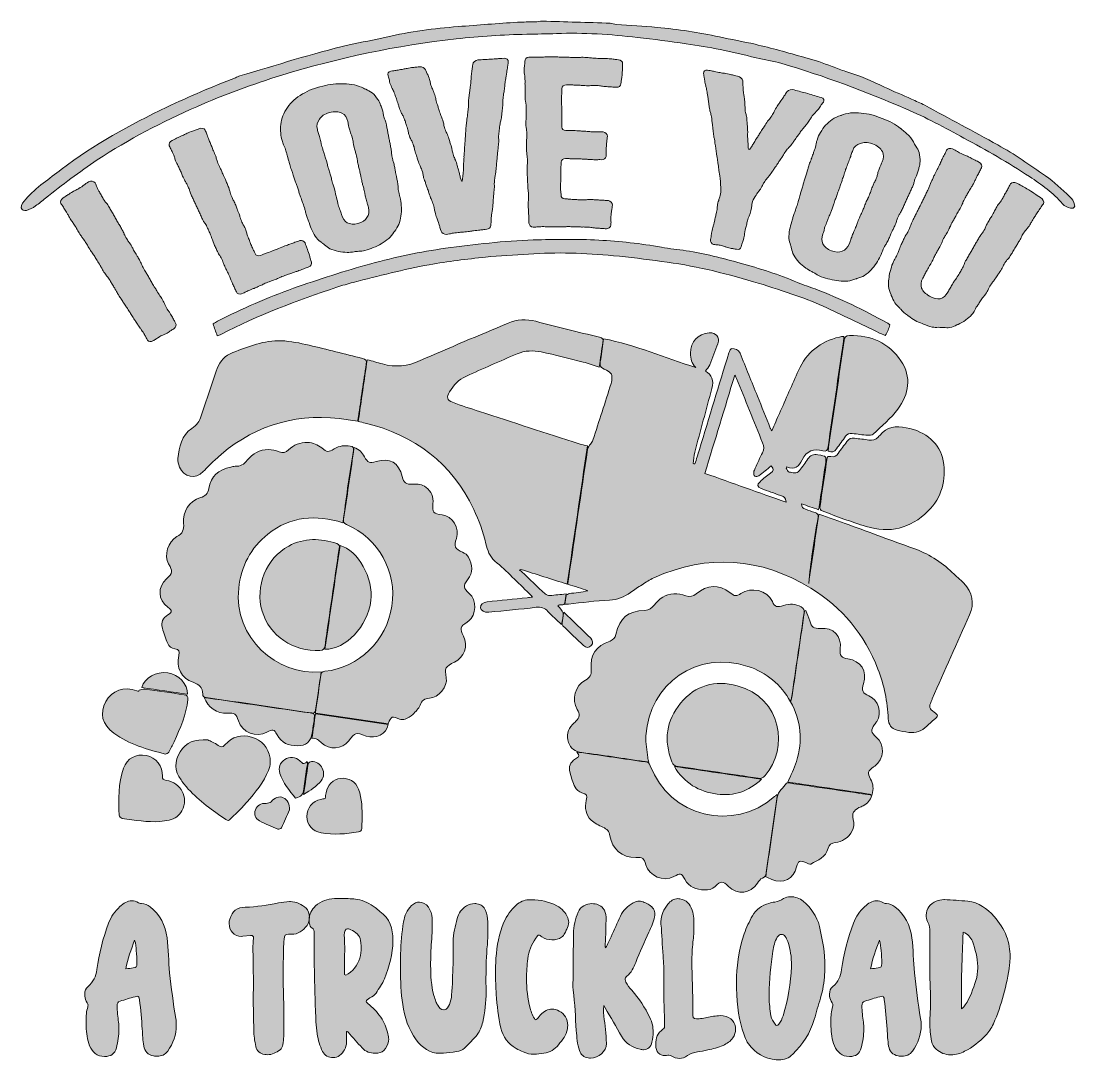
# Model space of a CAD drawing. Header units: inches. Extents: x 147 to 933, y -927 to -153.
import ezdxf

# ---------------------------------------------------------------- set-up
doc = ezdxf.new("R2010")
doc.units = ezdxf.units.IN
doc.header["$MEASUREMENT"] = 0
doc.layers.add('Layer 1', color=7, linetype='Continuous')

# ---------------------------------------------------------------- blocks, each defined once
blk = doc.blocks.new('block 3')
at = {"layer": 'Layer 1', "true_color": 0x040404}
h = blk.add_hatch(color=18, dxfattribs=at)
h.dxf.hatch_style = 2
edge = h.paths.add_edge_path()
edge.add_spline(control_points=[(510.42, -183.19), (510.16, -184.9), (509.98, -185.8), (509.91, -186.61), (509.83, -187.33), (509.65, -188.23), (509.39, -189.94), (509.14, -191.65), (509.07, -192.55), (508.78, -193.37), (508.7, -194.09), (508.52, -194.99), (508.28, -196.7), (507.92, -198.42), (507.86, -199.31), (507.9, -200.12), (507.83, -200.93), (507.77, -201.91), (507.52, -203.44), (507.28, -205.15), (507.22, -206.05), (506.94, -206.87), (506.87, -207.59), (506.7, -208.49), (506.46, -210.2), (506.23, -211.92), (506.28, -212.81), (506.33, -213.61), (506.37, -214.41), (506.42, -215.3), (506.19, -217.01), (505.97, -218.72), (505.8, -219.63), (505.74, -220.43), (505.67, -221.15), (505.62, -222.05), (505.4, -223.76), (505.18, -225.47), (505.02, -226.38), (504.74, -227.11), (504.47, -227.93), (504.31, -228.83), (504.1, -230.54), (503.87, -232.08), (503.72, -233.07), (503.67, -233.88), (503.61, -234.69), (503.46, -235.59), (503.25, -237.3), (503.03, -238.84), (503.1, -239.91), (503.26, -240.7), (503.31, -241.5), (503.36, -242.39), (503.16, -244.1), (502.96, -245.82), (502.92, -246.71), (502.86, -247.52), (502.81, -248.24), (502.66, -249.14), (502.46, -250.86), (502.26, -252.39), (502.22, -253.38), (502.17, -254.18), (502.13, -254.99), (501.98, -255.9), (501.79, -257.61), (501.6, -259.32), (501.46, -260.23), (501.52, -261.03), (501.47, -261.83), (501.33, -262.65), (501.14, -264.36), (500.96, -266.07), (500.72, -266.98), (500.68, -267.7), (500.43, -268.53), (500.3, -269.43), (500.12, -271.14), (499.94, -272.68), (500.01, -273.75), (499.97, -274.47), (500.02, -275.27), (500.1, -276.33), (499.92, -277.87), (499.75, -279.58), (499.62, -280.49), (499.58, -281.29), (499.55, -282.1), (499.42, -283.09), (499.25, -284.63), (499.08, -286.34), (499.06, -287.24), (499.02, -288.05), (498.99, -288.86), (498.96, -289.75), (498.8, -291.47), (498.63, -293), (498.52, -293.99), (498.29, -294.82), (498.07, -295.64), (497.94, -296.45), (497.8, -298.17), (497.65, -299.88), (497.63, -300.78), (497.6, -301.59), (497.57, -302.39), (497.54, -303.29), (497.4, -305), (497.24, -306.54), (495.94, -307.81), (494.37, -307.94), (492.51, -308.11), (491.59, -308.28), (490.57, -308.38), (489.74, -308.45), (488.73, -308.64), (486.87, -308.83), (484.93, -309.02), (483.92, -309.22), (483.09, -309.31), (482.08, -309.51), (481.15, -309.61), (479.3, -309.82), (477.45, -310.03), (476.33, -310.08), (475.49, -310.09), (474.65, -310.19), (473.53, -310.24), (471.68, -310.47), (469.83, -310.71), (468.92, -310.92), (467.9, -311.06), (467.09, -311.26), (466.08, -311.49), (464.14, -311.76), (462.67, -311.97), (460.79, -310.71), (460.28, -309.25), (459.76, -307.62), (459.44, -306.76), (459.23, -305.98), (459.03, -305.29), (458.8, -304.42), (458.27, -302.79), (457.74, -301.15), (457.41, -300.3), (457.2, -299.52), (456.81, -298.86), (456.68, -297.97), (456.04, -296.35), (455.69, -294.69), (455.46, -293.82), (455.34, -293.03), (455.22, -292.24), (455.08, -291.36), (454.54, -289.72), (453.99, -288.09), (453.57, -287.25), (453.36, -286.56), (452.95, -285.81), (452.62, -284.96), (452.07, -283.33), (451.54, -281.88), (451.2, -280.94), (450.97, -280.16), (450.75, -279.38), (450.4, -278.44), (449.87, -276.99), (449.31, -275.36), (448.98, -274.51), (448.75, -273.74), (448.53, -272.96), (448.18, -272.02), (447.64, -270.57), (447.07, -268.94), (446.92, -267.97), (446.8, -267.27), (446.68, -266.48), (446.54, -265.59), (445.97, -263.97), (445.39, -262.34), (445.05, -261.49), (444.62, -260.75), (444.4, -260.06), (443.96, -259.23), (443.38, -257.61), (442.8, -255.98), (442.56, -255.12), (442.34, -254.43), (442.11, -253.66), (441.86, -252.79), (441.28, -251.17), (440.69, -249.55), (440.54, -248.67), (440.41, -247.88), (440.28, -247.08), (440.03, -246.22), (439.44, -244.6), (438.85, -242.98), (438.51, -242.22), (438.07, -241.48), (437.62, -240.74), (437.28, -239.98), (436.69, -238.37), (436.09, -236.75), (435.94, -235.87), (435.8, -235.08), (435.67, -234.28), (435.52, -233.4), (434.92, -231.79), (434.32, -230.17), (434.06, -229.31), (433.82, -228.53), (433.58, -227.76), (433.31, -226.81), (432.73, -225.37), (432.12, -223.75), (431.65, -222.93), (431.19, -222.2), (430.74, -221.55), (430.38, -220.71), (429.76, -219.09), (429.18, -217.66), (428.88, -216.62), (428.76, -215.92), (428.51, -215.14), (428.25, -214.28), (427.63, -212.67), (427.01, -211.06), (426.74, -210.2), (426.49, -209.43), (426.24, -208.66), (425.98, -207.8), (425.35, -206.19), (424.75, -204.75), (424.36, -203.83), (423.89, -203.09), (423.65, -202.41), (423.16, -201.59), (422.52, -199.98), (421.89, -198.38), (421.73, -197.5), (421.7, -196.69), (421.55, -195.9), (421.36, -194.84), (420.76, -193.41), (420.12, -191.81), (420.9, -190.39), (422.82, -190.05), (424.62, -189.73), (425.53, -189.57), (426.44, -189.51), (427.61, -189.31), (428.77, -189.11), (429.94, -188.91), (431.75, -188.61), (432.65, -188.47), (433.54, -188.23), (434.44, -188.09), (435.33, -187.86), (437.14, -187.57), (438.83, -187.31), (439.87, -187.24), (440.66, -187.13), (441.57, -187.08), (442.49, -187.03), (444.3, -186.77), (446.22, -186.49), (448.1, -187.49), (448.64, -188.94), (449.33, -190.56), (449.55, -191.34), (449.98, -192), (450.43, -192.75), (450.76, -193.52), (451.33, -195.15), (451.87, -196.61), (452.11, -197.57), (452.21, -198.27), (452.31, -199.07), (452.56, -200.03), (453.09, -201.49), (453.63, -202.94), (454.09, -203.87), (454.29, -204.57), (454.73, -205.32), (454.95, -206.1), (455.5, -207.74), (456.03, -209.2), (456.26, -210.16), (456.36, -210.86), (456.46, -211.66), (456.7, -212.62), (457.23, -214.08), (457.77, -215.72), (457.98, -216.5), (458.2, -217.28), (458.4, -217.98), (458.63, -218.93), (459.15, -220.4), (459.69, -222.04), (460.11, -222.79), (460.32, -223.58), (460.52, -224.27), (460.97, -225.2), (461.48, -226.67), (462.01, -228.31), (462.22, -229.09), (462.32, -229.89), (462.42, -230.69), (462.63, -231.47), (463.15, -233.11), (463.66, -234.58), (464.09, -235.42), (464.5, -236.18), (464.9, -236.85), (465.21, -237.62), (465.73, -239.27), (466.23, -240.73), (466.55, -241.68), (466.74, -242.38), (466.95, -243.16), (467.17, -244.12), (467.76, -245.58), (468.26, -247.05), (468.37, -248.02), (468.47, -248.82), (468.56, -249.53), (468.77, -250.4), (469.27, -252.05), (469.76, -253.52), (470.07, -254.38), (470.47, -255.14), (470.66, -255.84), (471.08, -256.78), (471.66, -258.24), (472.17, -259.98), (472.36, -260.76), (472.58, -261.73), (472.75, -262.33), (473.06, -263.29), (473.42, -264.59), (473.89, -266.06), (474.08, -266.85), (474.27, -267.64), (474.46, -268.42), (474.67, -269.3), (475.16, -271.04), (475.73, -272.5), (476.12, -272.37), (476.24, -270.83), (476.37, -269.29), (476.57, -268.37), (476.58, -267.56), (476.8, -266.81), (476.79, -265.83), (476.93, -264.29), (477.04, -262.57), (477.06, -261.76), (477.07, -260.95), (477, -260.24), (476.99, -259.25), (477.13, -257.71), (477.25, -255.99), (477.37, -255.17), (477.38, -254.36), (477.3, -253.57), (477.42, -252.74), (477.54, -251.03), (477.69, -249.49), (477.69, -248.5), (477.72, -247.78), (477.74, -246.97), (477.86, -246.15), (477.99, -244.43), (478.15, -242.89), (478.25, -241.89), (478.18, -241.18), (478.2, -240.37), (478.32, -239.55), (478.47, -237.83), (478.62, -236.29), (478.63, -235.3), (478.66, -234.58), (478.69, -233.77), (478.69, -232.78), (478.86, -231.24), (479.02, -229.7), (479.24, -228.69), (479.28, -227.97), (479.52, -227.14), (479.54, -226.33), (479.69, -224.61), (479.97, -223.06), (480.09, -222.06), (480.13, -221.34), (480.16, -220.53), (480.29, -219.62), (480.57, -218.07), (480.73, -216.35), (480.65, -215.46), (480.69, -214.74), (480.61, -213.94), (480.63, -212.96), (480.81, -211.42), (480.99, -209.87), (481.12, -208.87), (481.16, -208.16), (481.42, -207.32), (481.45, -206.51), (481.62, -204.8), (481.82, -203.26), (481.95, -202.26), (481.99, -201.54), (482.25, -200.71), (482.29, -199.9), (482.47, -198.18), (482.66, -196.64), (482.69, -195.65), (482.74, -194.93), (482.66, -194.13), (482.8, -193.13), (483, -191.59), (483.2, -190.05), (483.34, -189.05), (483.39, -188.33), (483.66, -187.5), (483.7, -186.69), (483.9, -184.97), (484.1, -183.43), (485.8, -181.85), (487.74, -181.69), (489.33, -181.57), (490.92, -181.44), (492.52, -181.33), (493.77, -181.32), (495.03, -181.23), (497.42, -181.07), (499.05, -180.97), (500.68, -180.86), (502.31, -180.77), (503.33, -180.62), (504.58, -180.54), (507.21, -180.4), (509.03, -180.31), (510.46, -181.67), (510.42, -183.19)], knot_values=[0, 0, 0, 0, 1, 1, 1, 2, 2, 2, 3, 3, 3, 4, 4, 4, 5, 5, 5, 6, 6, 6, 7, 7, 7, 8, 8, 8, 9, 9, 9, 10, 10, 10, 11, 11, 11, 12, 12, 12, 13, 13, 13, 14, 14, 14, 15, 15, 15, 16, 16, 16, 17, 17, 17, 18, 18, 18, 19, 19, 19, 20, 20, 20, 21, 21, 21, 22, 22, 22, 23, 23, 23, 24, 24, 24, 25, 25, 25, 26, 26, 26, 27, 27, 27, 28, 28, 28, 29, 29, 29, 30, 30, 30, 31, 31, 31, 32, 32, 32, 33, 33, 33, 34, 34, 34, 35, 35, 35, 36, 36, 36, 37, 37, 37, 38, 38, 38, 39, 39, 39, 40, 40, 40, 41, 41, 41, 42, 42, 42, 43, 43, 43, 44, 44, 44, 45, 45, 45, 46, 46, 46, 47, 47, 47, 48, 48, 48, 49, 49, 49, 50, 50, 50, 51, 51, 51, 52, 52, 52, 53, 53, 53, 54, 54, 54, 55, 55, 55, 56, 56, 56, 57, 57, 57, 58, 58, 58, 59, 59, 59, 60, 60, 60, 61, 61, 61, 62, 62, 62, 63, 63, 63, 64, 64, 64, 65, 65, 65, 66, 66, 66, 67, 67, 67, 68, 68, 68, 69, 69, 69, 70, 70, 70, 71, 71, 71, 72, 72, 72, 73, 73, 73, 74, 74, 74, 75, 75, 75, 76, 76, 76, 77, 77, 77, 78, 78, 78, 79, 79, 79, 80, 80, 80, 81, 81, 81, 82, 82, 82, 83, 83, 83, 84, 84, 84, 85, 85, 85, 86, 86, 86, 87, 87, 87, 88, 88, 88, 89, 89, 89, 90, 90, 90, 91, 91, 91, 92, 92, 92, 93, 93, 93, 94, 94, 94, 95, 95, 95, 96, 96, 96, 97, 97, 97, 98, 98, 98, 99, 99, 99, 100, 100, 100, 101, 101, 101, 102, 102, 102, 103, 103, 103, 104, 104, 104, 105, 105, 105, 106, 106, 106, 107, 107, 107, 108, 108, 108, 109, 109, 109, 110, 110, 110, 111, 111, 111, 112, 112, 112, 113, 113, 113, 114, 114, 114, 115, 115, 115, 116, 116, 116, 117, 117, 117, 118, 118, 118, 119, 119, 119, 120, 120, 120, 121, 121, 121, 122, 122, 122, 123, 123, 123, 124, 124, 124, 125, 125, 125, 126, 126, 126, 127, 127, 127, 128, 128, 128, 129, 129, 129, 130, 130, 130, 131, 131, 131, 132, 132, 132, 133, 133, 133, 134, 134, 134, 135, 135, 135, 136, 136, 136, 137, 137, 137, 138, 138, 138, 139, 139, 139, 140, 140, 140, 141, 141, 141, 142, 142, 142, 143, 143, 143, 144, 144, 144, 145, 145, 145, 146, 146, 146, 147, 147, 147, 148, 148, 148, 149, 149, 149, 149], degree=3, periodic=1)
h = blk.add_hatch(color=18, dxfattribs=at)
h.dxf.hatch_style = 2
edge = h.paths.add_edge_path()
edge.add_spline(control_points=[(532.3, -306.12), (531.55, -306.22), (530.53, -306.33), (528.95, -306.37), (527.37, -306.41), (525.84, -304.85), (525.79, -303.33), (525.75, -302.23), (525.72, -301.13), (525.69, -300.03), (525.65, -298.9), (525.62, -297.77), (525.58, -296.64), (525.53, -294.95), (525.41, -294.06), (525.39, -293.35), (525.36, -292.54), (525.24, -291.65), (525.19, -289.96), (525.14, -288.26), (525.3, -287.37), (525.38, -286.65), (525.45, -285.84), (525.61, -284.95), (525.56, -283.25), (525.51, -281.56), (525.39, -280.67), (525.27, -279.87), (525.15, -279.16), (525.02, -278.27), (524.97, -276.57), (524.92, -274.88), (524.89, -273.99), (524.77, -273.19), (524.74, -272.09), (524.7, -270.99), (524.67, -269.89), (524.62, -268.19), (524.49, -267.3), (524.47, -266.5), (524.43, -265.4), (524.4, -264.3), (524.36, -263.2), (524.31, -261.5), (524.49, -260.61), (524.56, -259.8), (524.64, -259), (524.72, -258.19), (524.66, -256.49), (524.61, -254.71), (524.48, -253.91), (524.36, -253.11), (524.23, -252.31), (524.1, -251.42), (524.05, -249.73), (524, -248.03), (524.08, -247.23), (524.05, -246.42), (524.03, -245.62), (524.1, -244.73), (524.05, -243.03), (524, -241.34), (524.08, -240.44), (524.16, -239.73), (524.24, -238.92), (524.32, -238.02), (524.27, -236.33), (524.22, -234.63), (523.98, -233.75), (523.86, -233.04), (523.73, -232.24), (523.49, -231.35), (523.44, -229.66), (523.38, -227.96), (523.57, -227.07), (523.65, -226.26), (523.74, -225.54), (523.82, -224.65), (523.77, -222.95), (523.71, -221.26), (523.8, -220.36), (523.77, -219.56), (523.74, -218.46), (523.71, -217.36), (523.67, -216.26), (523.62, -214.56), (523.6, -213.67), (523.25, -212.88), (523.11, -212.08), (522.98, -211.28), (522.93, -209.59), (522.87, -207.8), (522.85, -207), (522.94, -206.19), (522.91, -205.39), (522.99, -204.49), (522.94, -202.8), (522.91, -201.7), (522.88, -200.6), (522.84, -199.5), (522.93, -198.69), (522.9, -197.8), (522.85, -196.11), (522.8, -194.41), (522.66, -193.52), (522.53, -192.81), (522.39, -192.01), (522.25, -191.13), (522.2, -189.43), (522.15, -187.74), (522.35, -186.84), (522.44, -186.03), (522.53, -185.22), (522.73, -184.41), (522.68, -182.72), (522.63, -181.2), (523.84, -179.65), (525.78, -179.6), (527.72, -179.55), (528.98, -179.62), (529.89, -179.6), (531.3, -179.57), (532.7, -179.55), (534.11, -179.53), (536.28, -179.51), (537.3, -179.5), (538.33, -179.4), (539.24, -179.4), (540.49, -179.3), (542.44, -179.3), (544.6, -179.3), (545.63, -179.39), (546.65, -179.4), (547.68, -179.49), (548.7, -179.59), (550.87, -179.61), (552.24, -179.63), (553.61, -179.65), (554.98, -179.67), (556, -179.69), (557.03, -179.8), (559.19, -179.85), (561.36, -179.9), (562.39, -179.84), (563.42, -179.78), (564.33, -179.72), (565.59, -179.67), (567.53, -179.74), (569.69, -179.81), (570.72, -179.95), (571.74, -180.08), (572.77, -180.12), (573.78, -180.34), (575.95, -180.45), (577.88, -180.54), (579.14, -180.52), (580.06, -180.48), (581.08, -180.53), (582.11, -180.5), (584.28, -180.63), (586.44, -180.76), (587.46, -180.92), (588.48, -181.07), (589.39, -181.13), (590.52, -181.39), (592.68, -181.54), (594.5, -181.67), (595.77, -182.94), (595.65, -184.45), (595.52, -186.23), (595.56, -187.22), (595.48, -188.2), (595.53, -189.01), (595.45, -190.07), (595.3, -191.94), (595.15, -193.81), (594.97, -194.87), (594.9, -195.67), (594.71, -196.64), (594.53, -197.52), (594.39, -199.39), (594.27, -200.9), (592.95, -202.23), (591.18, -202.1), (589.93, -202.01), (588.68, -201.93), (587.43, -201.84), (586.18, -201.76), (584.93, -201.68), (583.68, -201.6), (581.91, -201.49), (580.92, -201.35), (579.93, -201.2), (579.05, -201.07), (578.07, -200.83), (576.3, -200.75), (574.42, -200.65), (573.42, -200.79), (572.53, -200.84), (571.65, -200.8), (570.64, -200.93), (568.76, -200.86), (566.66, -200.78), (565.78, -200.66), (564.79, -200.63), (563.65, -200.59), (562.5, -200.55), (561.36, -200.52), (559.59, -200.38), (558.71, -200.36), (557.82, -200.34), (556.94, -200.33), (555.95, -200.21), (553.84, -200.18), (551.96, -200.15), (550.4, -201.47), (550.38, -202.99), (550.36, -204.77), (550.24, -205.75), (550.23, -206.56), (550.22, -207.54), (550.11, -208.43), (550.09, -210.21), (550.07, -212), (550.16, -212.98), (550.15, -213.78), (550.14, -214.59), (550.24, -215.57), (550.22, -217.35), (550.2, -219.14), (550.19, -220.12), (550.29, -220.92), (550.27, -222.11), (550.26, -223.3), (550.25, -224.49), (550.23, -225.71), (550.22, -226.93), (550.21, -228.15), (550.3, -228.96), (550.29, -229.94), (550.27, -231.72), (550.26, -233.24), (551.5, -234.32), (553.28, -234.35), (555.07, -234.38), (555.91, -234.31), (556.75, -234.33), (557.9, -234.35), (559.06, -234.38), (560.21, -234.41), (562, -234.46), (562.84, -234.49), (563.67, -234.61), (564.51, -234.64), (565.45, -234.76), (567.13, -234.82), (568.91, -234.89), (569.75, -235.02), (570.59, -235.05), (571.43, -235.09), (572.36, -235.22), (574.04, -235.3), (575.83, -235.39), (576.77, -235.35), (577.61, -235.31), (578.46, -235.26), (579.3, -235.22), (581.09, -235.33), (582.76, -235.43), (584.34, -237.05), (584.24, -238.57), (584.12, -240.44), (583.95, -241.32), (583.89, -242.3), (583.82, -243.28), (583.66, -244.16), (583.54, -246.03), (583.42, -247.9), (583.45, -248.98), (583.4, -249.78), (583.44, -250.77), (583.37, -251.75), (583.25, -253.62), (583.15, -255.04), (581.45, -256.18), (579.83, -256.08), (578.1, -255.98), (577.29, -256.02), (576.47, -256.07), (575.66, -256.11), (574.75, -256.07), (573.13, -255.98), (572.01, -255.93), (570.89, -255.88), (569.78, -255.83), (568.97, -255.7), (568.06, -255.66), (566.33, -255.6), (565.22, -255.55), (564.1, -255.52), (562.99, -255.48), (562.17, -255.54), (561.36, -255.52), (559.64, -255.47), (558.01, -255.42), (557.1, -255.31), (556.29, -255.3), (555.48, -255.28), (554.67, -255.17), (552.94, -255.14), (551.22, -255.11), (549.78, -256.35), (549.77, -257.87), (549.75, -259.38), (549.74, -260.19), (549.63, -260.9), (549.63, -261.61), (549.52, -262.5), (549.5, -264.02), (549.48, -265.54), (549.47, -266.34), (549.56, -267.06), (549.55, -268.1), (549.54, -269.14), (549.53, -270.18), (549.51, -271.7), (549.5, -272.59), (549.4, -273.3), (549.39, -274.01), (549.28, -274.82), (549.26, -276.33), (549.25, -277.85), (549.43, -278.75), (549.53, -279.46), (549.61, -280.18), (549.8, -281.07), (549.78, -282.59), (549.76, -284.1), (550.62, -284.92), (552.45, -285.21), (554.09, -285.24), (554.96, -285.35), (555.73, -285.45), (556.5, -285.56), (557.37, -285.67), (559, -285.71), (560.54, -285.76), (561.42, -285.78), (562.18, -285.9), (563.28, -285.94), (564.37, -285.97), (565.46, -286.02), (567.1, -286.08), (567.97, -285.94), (568.75, -285.89), (569.52, -285.83), (570.4, -285.69), (572.04, -285.77), (573.1, -285.83), (574.16, -285.88), (575.22, -285.94), (576.31, -286), (577.4, -286.06), (578.5, -286.13), (579.59, -286.2), (580.68, -286.27), (581.77, -286.34), (582.86, -286.41), (583.96, -286.49), (585.05, -286.57), (586.59, -286.68), (588.2, -288.33), (588.08, -289.84), (587.94, -291.71), (587.68, -292.58), (587.51, -293.56), (587.43, -294.53), (587.17, -295.41), (587.03, -297.28), (586.88, -299.15), (586.99, -300.23), (586.93, -301.03), (586.94, -302.02), (587.05, -303.01), (586.91, -304.79), (586.79, -306.3), (585.01, -307.68), (583.52, -307.58), (582.38, -307.49), (581.23, -307.41), (580.09, -307.34), (578.94, -307.26), (577.8, -307.19), (576.65, -307.12), (574.89, -307.01), (574.05, -306.88), (573.32, -306.75), (572.49, -306.62), (571.65, -306.48), (569.89, -306.4), (568.74, -306.34), (567.59, -306.29), (566.44, -306.24), (565.69, -306.3), (564.68, -306.26), (563.09, -306.2), (561.94, -306.16), (560.8, -306.12), (559.65, -306.09), (558.5, -306.05), (557.36, -306.02), (556.21, -305.99), (554.44, -305.95), (553.6, -306.03), (552.86, -306.01), (552.02, -306), (551.18, -306.08), (549.41, -306.05), (547.64, -306.03), (546.81, -306.12), (545.97, -306.11), (545.22, -306.2), (544.21, -306.2), (542.62, -306.2), (540.85, -306.2), (539.92, -306.11), (539.18, -306.03), (538.34, -306.04), (537.5, -305.95), (535.74, -305.97), (533.97, -306), (533.13, -306.1), (532.3, -306.12)], knot_values=[0, 0, 0, 0, 1, 1, 1, 2, 2, 2, 3, 3, 3, 4, 4, 4, 5, 5, 5, 6, 6, 6, 7, 7, 7, 8, 8, 8, 9, 9, 9, 10, 10, 10, 11, 11, 11, 12, 12, 12, 13, 13, 13, 14, 14, 14, 15, 15, 15, 16, 16, 16, 17, 17, 17, 18, 18, 18, 19, 19, 19, 20, 20, 20, 21, 21, 21, 22, 22, 22, 23, 23, 23, 24, 24, 24, 25, 25, 25, 26, 26, 26, 27, 27, 27, 28, 28, 28, 29, 29, 29, 30, 30, 30, 31, 31, 31, 32, 32, 32, 33, 33, 33, 34, 34, 34, 35, 35, 35, 36, 36, 36, 37, 37, 37, 38, 38, 38, 39, 39, 39, 40, 40, 40, 41, 41, 41, 42, 42, 42, 43, 43, 43, 44, 44, 44, 45, 45, 45, 46, 46, 46, 47, 47, 47, 48, 48, 48, 49, 49, 49, 50, 50, 50, 51, 51, 51, 52, 52, 52, 53, 53, 53, 54, 54, 54, 55, 55, 55, 56, 56, 56, 57, 57, 57, 58, 58, 58, 59, 59, 59, 60, 60, 60, 61, 61, 61, 62, 62, 62, 63, 63, 63, 64, 64, 64, 65, 65, 65, 66, 66, 66, 67, 67, 67, 68, 68, 68, 69, 69, 69, 70, 70, 70, 71, 71, 71, 72, 72, 72, 73, 73, 73, 74, 74, 74, 75, 75, 75, 76, 76, 76, 77, 77, 77, 78, 78, 78, 79, 79, 79, 80, 80, 80, 81, 81, 81, 82, 82, 82, 83, 83, 83, 84, 84, 84, 85, 85, 85, 86, 86, 86, 87, 87, 87, 88, 88, 88, 89, 89, 89, 90, 90, 90, 91, 91, 91, 92, 92, 92, 93, 93, 93, 94, 94, 94, 95, 95, 95, 96, 96, 96, 97, 97, 97, 98, 98, 98, 99, 99, 99, 100, 100, 100, 101, 101, 101, 102, 102, 102, 103, 103, 103, 104, 104, 104, 105, 105, 105, 106, 106, 106, 107, 107, 107, 108, 108, 108, 109, 109, 109, 110, 110, 110, 111, 111, 111, 112, 112, 112, 113, 113, 113, 114, 114, 114, 115, 115, 115, 116, 116, 116, 117, 117, 117, 118, 118, 118, 119, 119, 119, 120, 120, 120, 121, 121, 121, 122, 122, 122, 123, 123, 123, 124, 124, 124, 125, 125, 125, 126, 126, 126, 127, 127, 127, 128, 128, 128, 129, 129, 129, 130, 130, 130, 131, 131, 131, 132, 132, 132, 133, 133, 133, 134, 134, 134, 135, 135, 135, 136, 136, 136, 137, 137, 137, 138, 138, 138, 139, 139, 139, 140, 140, 140, 141, 141, 141, 142, 142, 142, 143, 143, 143, 144, 144, 144, 144], degree=3, periodic=1)
h = blk.add_hatch(color=18, dxfattribs=at)
h.dxf.hatch_style = 2
edge = h.paths.add_edge_path()
edge.add_spline(control_points=[(743.63, -209.71), (745.51, -210.28), (746.37, -211.77), (745.37, -213.04), (744.51, -214.27), (743.81, -214.99), (743.46, -215.72), (743.15, -216.37), (742.44, -217.09), (741.57, -218.41), (740.61, -219.61), (739.91, -220.33), (739.38, -220.91), (738.74, -221.46), (738.07, -222.1), (737.09, -223.39), (736.22, -224.71), (735.65, -225.47), (735.33, -226.12), (734.78, -226.79), (734.42, -227.62), (733.47, -228.82), (732.5, -230.12), (731.93, -230.88), (731.3, -231.44), (730.78, -232.03), (730.23, -232.7), (729.27, -234), (728.31, -235.3), (727.85, -236.09), (727.33, -236.69), (726.82, -237.28), (726.25, -238.04), (725.3, -239.35), (724.38, -240.57), (723.81, -241.33), (723.51, -241.99), (722.98, -242.67), (722.52, -243.47), (721.6, -244.69), (720.66, -246), (720.03, -246.65), (719.42, -247.22), (718.81, -247.79), (718.17, -248.44), (717.24, -249.76), (716.31, -251.07), (715.76, -251.84), (715.47, -252.5), (715.15, -253.25), (714.6, -254.02), (713.68, -255.34), (712.78, -256.57), (712.34, -257.37), (711.82, -258.06), (711.53, -258.72), (710.98, -259.5), (710.07, -260.82), (709.18, -262.06), (708.54, -262.8), (708.25, -263.47), (707.74, -264.16), (707.23, -264.85), (706.32, -266.18), (705.52, -267.53), (704.81, -268.17), (704.33, -268.78), (703.74, -269.36), (703.03, -270), (702.24, -271.36), (701.35, -272.69), (700.83, -273.48), (700.54, -274.14), (700.24, -274.89), (699.71, -275.67), (698.93, -277.03), (698.05, -278.37), (697.55, -279.07), (696.97, -279.66), (696.5, -280.27), (695.98, -281.06), (695.11, -282.4), (694.23, -283.74), (692.85, -285.87), (692.5, -287.25), (692.05, -288.98), (692.02, -289.89), (691.91, -290.7), (691.81, -291.5), (691.66, -292.47), (691.23, -294.12), (690.79, -295.84), (690.47, -296.68), (690.17, -297.44), (689.87, -298.19), (689.44, -299.09), (689.01, -300.73), (688.72, -301.85), (688.43, -302.98), (688.14, -304.1), (687.85, -305.22), (687.56, -306.35), (687.27, -307.47), (686.83, -309.2), (686.7, -310.09), (686.59, -310.89), (686.67, -311.74), (686.42, -312.69), (685.99, -314.33), (685.55, -316.06), (685.32, -316.92), (685.03, -317.68), (684.83, -318.45), (684.49, -319.38), (684.07, -321.02), (683.68, -322.49), (682.12, -323.28), (680.58, -322.89), (679.22, -322.55), (678.47, -322.45), (677.72, -322.36), (676.97, -322.27), (676.31, -322.2), (674.86, -321.84), (673.4, -321.49), (672.71, -321.14), (672.1, -320.91), (671.39, -320.65), (670.7, -320.3), (669.24, -319.96), (667.87, -319.65), (667.1, -319.66), (666.35, -319.58), (665.6, -319.5), (664.83, -319.51), (663.46, -319.21), (661.91, -318.87), (660.86, -317.09), (661.18, -315.61), (661.53, -313.95), (661.65, -312.97), (661.72, -312.16), (661.89, -311.38), (661.98, -310.49), (662.36, -308.74), (662.71, -307.08), (663.01, -306.14), (663.18, -305.36), (663.44, -304.59), (663.72, -303.74), (664.1, -302), (664.34, -300.86), (664.59, -299.73), (664.83, -298.59), (665.09, -297.83), (665.28, -296.95), (665.66, -295.21), (666.01, -293.55), (666.1, -292.66), (666.18, -291.85), (666.25, -291.05), (666.36, -290.07), (666.73, -288.32), (667.09, -286.67), (667.47, -285.83), (667.64, -285.05), (667.9, -284.28), (668.3, -283.36), (668.68, -281.62), (668.98, -280.22), (669.01, -277.68), (668.82, -276.17), (668.64, -274.59), (668.53, -273.65), (668.58, -272.93), (668.65, -272.12), (668.54, -271.19), (668.33, -269.69), (668.15, -268.1), (668.03, -267.16), (667.87, -266.4), (667.62, -265.62), (667.48, -264.77), (667.28, -263.18), (667.19, -261.61), (667.06, -260.67), (666.9, -259.91), (666.74, -259.15), (666.62, -258.21), (666.39, -256.71), (666.19, -255.12), (666.16, -254.21), (665.99, -253.45), (665.83, -252.68), (665.69, -251.75), (665.46, -250.25), (665.24, -248.65), (665.21, -247.74), (665.04, -246.98), (664.86, -246.22), (664.73, -245.28), (664.5, -243.69), (664.36, -242.21), (664.21, -241.27), (664.04, -240.51), (663.76, -239.73), (663.61, -238.79), (663.48, -237.22), (663.22, -235.72), (663.07, -234.78), (663.12, -233.97), (662.93, -233.21), (662.99, -232.32), (662.75, -230.72), (662.5, -229.13), (662.43, -228.3), (662.26, -227.45), (662.28, -226.73), (662.13, -225.8), (661.87, -224.2), (661.59, -222.7), (661.43, -221.76), (661.13, -220.98), (660.94, -220.22), (660.65, -219.35), (660.38, -217.76), (660.22, -216.19), (659.94, -215.24), (659.96, -214.51), (659.76, -213.75), (659.7, -212.83), (659.53, -211.26), (659.25, -209.67), (659.19, -208.76), (658.98, -207.99), (658.78, -207.23), (658.71, -206.32), (658.42, -204.73), (658.24, -203.15), (657.94, -202.29), (657.73, -201.53), (657.51, -200.76), (657.33, -199.83), (657.03, -198.24), (656.84, -196.67), (656.54, -195.71), (656.55, -194.99), (656.34, -194.23), (656.26, -193.31), (655.95, -191.72), (655.75, -190.15), (657.1, -189.01), (659.02, -189.34), (660.26, -189.55), (661.5, -189.77), (662.74, -189.99), (663.62, -190.24), (664.64, -190.42), (666.44, -190.75), (667.68, -190.97), (668.91, -191.2), (670.15, -191.43), (671.07, -191.52), (672.08, -191.71), (673.88, -192.06), (675.79, -192.43), (676.67, -192.69), (677.57, -192.87), (678.47, -193.05), (679.46, -193.34), (681.37, -193.74), (683.16, -194.1), (684.93, -195.75), (685.19, -197.27), (685.28, -199.02), (685.41, -200.05), (685.35, -200.86), (685.52, -201.72), (685.55, -202.64), (685.63, -204.39), (685.83, -206.17), (685.95, -207.2), (686.13, -207.97), (686.29, -208.82), (686.43, -209.77), (686.61, -211.54), (686.68, -213.3), (686.8, -214.33), (686.73, -215.14), (686.89, -215.99), (686.91, -216.91), (686.98, -218.66), (687.15, -220.44), (687.38, -221.4), (687.64, -222.28), (687.91, -223.08), (688.14, -224.04), (688.3, -225.82), (688.36, -227.57), (688.46, -228.6), (688.6, -229.46), (688.52, -230.26), (688.75, -231.23), (688.79, -232.98), (688.94, -234.76), (688.93, -235.76), (688.85, -236.57), (688.78, -237.37), (688.79, -238.29), (688.91, -240.15), (689.04, -241.92), (689.05, -242.84), (689.18, -243.7), (689.1, -244.5), (689.2, -245.45), (689.33, -247.22), (689.52, -248.73), (690.14, -248.88), (691.11, -247.55), (691.92, -246), (692.46, -245.12), (692.96, -244.41), (693.44, -243.8), (693.88, -242.89), (694.8, -241.37), (695.72, -239.85), (696.25, -239.06), (696.75, -238.36), (697.26, -237.65), (697.68, -236.84), (698.62, -235.32), (699.55, -233.81), (700.1, -232.93), (700.62, -232.23), (701.1, -231.62), (701.56, -230.72), (702.5, -229.21), (703.44, -227.7), (704.09, -226.94), (704.59, -226.33), (705.21, -225.65), (705.86, -224.9), (706.81, -223.39), (707.77, -221.89), (708.23, -220.99), (708.54, -220.24), (708.85, -219.49), (709.39, -218.71), (710.36, -217.21), (711.22, -215.68), (711.79, -214.81), (712.32, -214.12), (712.83, -213.51), (713.4, -212.65), (714.38, -211.15), (715.35, -209.65), (715.8, -208.85), (716.34, -208.16), (716.87, -207.47), (717.32, -206.66), (718.31, -205.17), (719.25, -203.85), (721.83, -203.53), (723.61, -204.01), (725.27, -204.46), (726.93, -204.92), (728.59, -205.39), (729.94, -205.68), (731.16, -206.02), (733.7, -206.75), (735.36, -207.23), (737.02, -207.72), (738.67, -208.21), (740.33, -208.7), (741.98, -209.2), (743.63, -209.71)], knot_values=[0, 0, 0, 0, 1, 1, 1, 2, 2, 2, 3, 3, 3, 4, 4, 4, 5, 5, 5, 6, 6, 6, 7, 7, 7, 8, 8, 8, 9, 9, 9, 10, 10, 10, 11, 11, 11, 12, 12, 12, 13, 13, 13, 14, 14, 14, 15, 15, 15, 16, 16, 16, 17, 17, 17, 18, 18, 18, 19, 19, 19, 20, 20, 20, 21, 21, 21, 22, 22, 22, 23, 23, 23, 24, 24, 24, 25, 25, 25, 26, 26, 26, 27, 27, 27, 28, 28, 28, 29, 29, 29, 30, 30, 30, 31, 31, 31, 32, 32, 32, 33, 33, 33, 34, 34, 34, 35, 35, 35, 36, 36, 36, 37, 37, 37, 38, 38, 38, 39, 39, 39, 40, 40, 40, 41, 41, 41, 42, 42, 42, 43, 43, 43, 44, 44, 44, 45, 45, 45, 46, 46, 46, 47, 47, 47, 48, 48, 48, 49, 49, 49, 50, 50, 50, 51, 51, 51, 52, 52, 52, 53, 53, 53, 54, 54, 54, 55, 55, 55, 56, 56, 56, 57, 57, 57, 58, 58, 58, 59, 59, 59, 60, 60, 60, 61, 61, 61, 62, 62, 62, 63, 63, 63, 64, 64, 64, 65, 65, 65, 66, 66, 66, 67, 67, 67, 68, 68, 68, 69, 69, 69, 70, 70, 70, 71, 71, 71, 72, 72, 72, 73, 73, 73, 74, 74, 74, 75, 75, 75, 76, 76, 76, 77, 77, 77, 78, 78, 78, 79, 79, 79, 80, 80, 80, 81, 81, 81, 82, 82, 82, 83, 83, 83, 84, 84, 84, 85, 85, 85, 86, 86, 86, 87, 87, 87, 88, 88, 88, 89, 89, 89, 90, 90, 90, 91, 91, 91, 92, 92, 92, 93, 93, 93, 94, 94, 94, 95, 95, 95, 96, 96, 96, 97, 97, 97, 98, 98, 98, 99, 99, 99, 100, 100, 100, 101, 101, 101, 102, 102, 102, 103, 103, 103, 104, 104, 104, 105, 105, 105, 106, 106, 106, 107, 107, 107, 108, 108, 108, 109, 109, 109, 110, 110, 110, 111, 111, 111, 112, 112, 112, 113, 113, 113, 114, 114, 114, 115, 115, 115, 116, 116, 116, 117, 117, 117, 118, 118, 118, 119, 119, 119, 120, 120, 120, 121, 121, 121, 122, 122, 122, 123, 123, 123, 124, 124, 124, 125, 125, 125, 125], degree=3, periodic=1)
h = blk.add_hatch(color=18, dxfattribs=at)
h.dxf.hatch_style = 2
edge = h.paths.add_edge_path()
edge.add_spline(control_points=[(403.52, -323.81), (401.98, -324.21), (400.48, -324.41), (399.01, -324.34), (398.35, -324.42), (397.58, -324.45), (396.92, -324.53), (396.44, -324.57), (395.99, -324.69), (395.52, -324.73), (393.75, -325.02), (391.93, -325.16), (390.27, -325.16), (388.01, -325.15), (385.8, -324.95), (383.7, -324.55), (381.47, -323.99), (379.38, -323.32), (377.42, -322.42), (375.89, -321.67), (374.59, -320.67), (373.31, -319.48), (372.9, -319.14), (372.61, -318.86), (372.21, -318.52), (371.85, -318.35), (371.56, -318.07), (371.3, -317.87), (369.86, -316.82), (368.48, -315.67), (367.34, -314.34), (366.1, -312.68), (365, -310.87), (364.04, -308.84), (363.25, -307.03), (362.53, -305.11), (361.85, -302.98), (361.33, -301.37), (361.02, -300.72), (360.77, -299.95), (360.45, -298.96), (360.13, -297.97), (359.81, -296.98), (359.29, -295.37), (359.14, -294.57), (358.93, -293.89), (358.68, -293.13), (358.56, -292.41), (358.04, -290.8), (357.58, -289.36), (357.2, -288.54), (356.99, -287.86), (356.74, -287.09), (356.37, -286.28), (355.91, -284.83), (355.39, -283.22), (355.17, -282.54), (354.82, -281.8), (354.5, -280.81), (354.18, -279.82), (353.87, -278.83), (353.54, -277.81), (353.21, -276.79), (352.88, -275.77), (352.54, -275.04), (352.32, -274.36), (351.8, -272.75), (351.48, -271.76), (351.16, -270.77), (350.84, -269.77), (350.51, -268.75), (350.18, -267.74), (349.85, -266.72), (349.33, -265.1), (349.02, -264.46), (348.77, -263.69), (348.55, -263.01), (348.17, -262.2), (347.71, -260.75), (347.19, -259.14), (347.04, -258.34), (346.93, -257.63), (346.68, -256.86), (346.56, -256.15), (346.04, -254.54), (345.58, -253.09), (345.41, -252.21), (345.16, -251.44), (344.95, -250.77), (344.78, -249.88), (344.31, -248.44), (343.79, -246.82), (343.44, -246.09), (343.12, -245.45), (342.8, -244.8), (342.45, -244.07), (341.92, -242.46), (341.24, -240.33), (340.82, -238.31), (340.75, -236.27), (340.49, -234.01), (340.5, -231.85), (340.79, -229.8), (341.02, -227.57), (341.53, -225.44), (342.19, -223.37), (343.06, -221.23), (344.32, -219.15), (345.75, -217.23), (345.73, -217.14), (345.73, -217.14), (345.84, -217.11), (347.14, -215.13), (348.75, -213.34), (350.5, -211.61), (352.4, -209.94), (354.57, -208.39), (356.94, -207.07), (359.2, -205.78), (361.6, -204.56), (364.17, -203.5), (366.68, -202.64), (369.21, -201.88), (371.99, -201.16), (374.66, -200.48), (377.27, -200.01), (379.89, -199.64), (382.43, -199.39), (384.9, -199.35), (387.27, -199.44), (387.4, -199.5), (387.62, -199.45), (387.86, -199.49), (390.57, -199.5), (393.21, -199.82), (395.65, -200.28), (398.12, -200.92), (400.38, -201.71), (402.47, -202.82), (402.99, -203.08), (403.5, -203.34), (404.13, -203.57), (405.77, -204.23), (407.33, -205.09), (408.81, -206.16), (410.48, -207.64), (411.96, -209.35), (413.24, -211.19), (414.06, -212.48), (414.68, -213.9), (415.21, -215.44), (415.42, -215.94), (415.63, -216.45), (415.84, -216.95), (416.54, -218.81), (417.04, -220.81), (417.47, -223), (417.79, -224.66), (418.15, -225.32), (418.4, -226.09), (418.65, -226.77), (419.01, -227.52), (419.34, -229.18), (419.54, -230.2), (419.73, -231.22), (419.93, -232.25), (420.14, -233.3), (420.34, -234.35), (420.54, -235.4), (420.74, -236.42), (420.94, -237.44), (421.14, -238.47), (421.34, -239.52), (421.55, -240.57), (421.75, -241.62), (421.96, -242.67), (422.16, -243.72), (422.36, -244.77), (422.57, -245.82), (422.77, -246.88), (422.98, -247.93), (423.26, -249.42), (423.33, -250.31), (423.36, -251.03), (423.41, -251.84), (423.45, -252.56), (423.77, -254.23), (424.06, -255.72), (424.34, -256.57), (424.59, -257.34), (424.83, -258.02), (425.1, -258.88), (425.39, -260.37), (425.59, -261.42), (425.8, -262.47), (426, -263.52), (426.14, -264.22), (426.19, -265.03), (426.51, -266.69), (426.8, -268.18), (427.07, -269.04), (427.21, -269.74), (427.41, -270.79), (427.62, -271.84), (427.82, -272.9), (428.11, -274.38), (428.18, -275.28), (428.24, -276.09), (428.27, -276.81), (428.25, -277.72), (428.54, -279.21), (428.86, -280.88), (429.11, -281.64), (429.25, -282.35), (429.39, -283.05), (429.64, -283.82), (429.96, -285.48), (430.39, -287.67), (430.59, -289.72), (430.67, -291.71), (430.82, -293.95), (430.64, -296.08), (430.34, -298.05), (430.07, -300.19), (429.52, -302.3), (428.75, -304.28), (427.96, -306.17), (426.94, -307.84), (425.64, -309.48), (425.56, -309.59), (425.4, -309.71), (425.32, -309.82), (425.25, -309.93), (425.17, -310.04), (425.1, -310.14), (424.02, -311.92), (422.72, -313.48), (421.2, -314.91), (419.57, -316.28), (417.75, -317.6), (415.69, -318.72), (413.92, -319.77), (411.94, -320.79), (409.73, -321.61), (407.74, -322.55), (405.7, -323.25), (403.52, -323.81)], knot_values=[0, 0, 0, 0, 1, 1, 1, 2, 2, 2, 3, 3, 3, 4, 4, 4, 5, 5, 5, 6, 6, 6, 7, 7, 7, 8, 8, 8, 9, 9, 9, 10, 10, 10, 11, 11, 11, 12, 12, 12, 13, 13, 13, 14, 14, 14, 15, 15, 15, 16, 16, 16, 17, 17, 17, 18, 18, 18, 19, 19, 19, 20, 20, 20, 21, 21, 21, 22, 22, 22, 23, 23, 23, 24, 24, 24, 25, 25, 25, 26, 26, 26, 27, 27, 27, 28, 28, 28, 29, 29, 29, 30, 30, 30, 31, 31, 31, 32, 32, 32, 33, 33, 33, 34, 34, 34, 35, 35, 35, 36, 36, 36, 37, 37, 37, 38, 38, 38, 39, 39, 39, 40, 40, 40, 41, 41, 41, 42, 42, 42, 43, 43, 43, 44, 44, 44, 45, 45, 45, 46, 46, 46, 47, 47, 47, 48, 48, 48, 49, 49, 49, 50, 50, 50, 51, 51, 51, 52, 52, 52, 53, 53, 53, 54, 54, 54, 55, 55, 55, 56, 56, 56, 57, 57, 57, 58, 58, 58, 59, 59, 59, 60, 60, 60, 61, 61, 61, 62, 62, 62, 63, 63, 63, 64, 64, 64, 65, 65, 65, 66, 66, 66, 67, 67, 67, 68, 68, 68, 69, 69, 69, 70, 70, 70, 71, 71, 71, 72, 72, 72, 73, 73, 73, 74, 74, 74, 75, 75, 75, 76, 76, 76, 77, 77, 77, 78, 78, 78, 79, 79, 79, 80, 80, 80, 81, 81, 81, 82, 82, 82, 82], degree=3, periodic=1)
edge = h.paths.add_edge_path()
edge.add_spline(control_points=[(398.32, -303.59), (401.43, -302.79), (403.66, -301.32), (404.96, -299.26), (406.48, -297.24), (406.9, -294.75), (406.2, -291.8), (405.8, -290.15), (405.52, -289.39), (405.24, -288.63), (405.05, -287.85), (404.77, -287.09), (404.38, -285.45), (404.12, -284.38), (403.86, -283.3), (403.61, -282.23), (403.54, -281.52), (403.33, -280.65), (402.94, -279), (402.69, -277.93), (402.43, -276.86), (402.18, -275.79), (401.91, -275.12), (401.7, -274.25), (401.31, -272.6), (400.92, -270.95), (400.83, -270.14), (400.64, -269.36), (400.48, -268.67), (400.37, -267.78), (399.98, -266.13), (399.72, -265.06), (399.47, -263.99), (399.21, -262.92), (398.96, -261.84), (398.7, -260.77), (398.45, -259.7), (398.1, -258.23), (397.97, -257.25), (397.89, -256.44), (397.72, -255.75), (397.62, -254.86), (397.22, -253.21), (396.87, -251.73), (396.54, -250.8), (396.38, -250.1), (396.19, -249.32), (395.86, -248.39), (395.51, -246.92), (395.12, -245.27), (395.01, -244.37), (394.85, -243.68), (394.77, -242.87), (394.65, -241.89), (394.29, -240.42), (393.9, -238.77), (393.49, -237.95), (393.22, -237.28), (392.93, -236.52), (392.49, -235.62), (392.13, -234.14), (391.88, -233.07), (391.62, -232), (391.37, -230.93), (391.18, -230.15), (391.08, -229.26), (390.69, -227.61), (390.01, -224.74), (388.79, -222.46), (386.34, -221.31), (383.87, -220.07), (380.73, -219.93), (377.06, -220.87), (373.28, -221.84), (371.12, -223.72), (369.53, -225.9), (367.93, -228.09), (367.25, -230.6), (368.04, -233.43), (368.33, -234.49), (368.62, -235.56), (368.92, -236.62), (369.24, -237.36), (369.5, -238.31), (369.9, -239.77), (370.35, -241.4), (370.49, -242.29), (370.68, -242.98), (370.79, -243.78), (371, -244.56), (371.45, -246.19), (371.9, -247.83), (372.14, -248.69), (372.44, -249.35), (372.65, -250.12), (372.97, -250.87), (373.42, -252.5), (373.71, -253.56), (374, -254.62), (374.3, -255.68), (374.61, -256.43), (374.83, -257.21), (375.28, -258.84), (375.57, -259.9), (375.86, -260.96), (376.16, -262.02), (376.37, -262.8), (376.69, -263.54), (377.14, -265.18), (377.43, -266.24), (377.72, -267.3), (378.02, -268.36), (378.31, -269.42), (378.6, -270.48), (378.89, -271.54), (379.34, -273.18), (379.56, -273.95), (379.87, -274.7), (380.16, -275.76), (380.46, -276.82), (380.75, -277.88), (381.2, -279.52), (381.41, -280.29), (381.53, -281.09), (381.64, -281.89), (381.86, -282.67), (382.31, -284.3), (382.76, -285.94), (382.88, -286.74), (383.09, -287.51), (383.3, -288.29), (383.42, -289.09), (383.87, -290.72), (384.32, -292.36), (384.64, -293.1), (384.94, -293.85), (385.25, -294.6), (385.56, -295.35), (386.01, -296.98), (386.82, -299.91), (388.29, -301.91), (390.31, -303.02), (392.45, -304.2), (395.12, -304.41), (398.32, -303.59)], knot_values=[0, 0, 0, 0, 1, 1, 1, 2, 2, 2, 3, 3, 3, 4, 4, 4, 5, 5, 5, 6, 6, 6, 7, 7, 7, 8, 8, 8, 9, 9, 9, 10, 10, 10, 11, 11, 11, 12, 12, 12, 13, 13, 13, 14, 14, 14, 15, 15, 15, 16, 16, 16, 17, 17, 17, 18, 18, 18, 19, 19, 19, 20, 20, 20, 21, 21, 21, 22, 22, 22, 23, 23, 23, 24, 24, 24, 25, 25, 25, 26, 26, 26, 27, 27, 27, 28, 28, 28, 29, 29, 29, 30, 30, 30, 31, 31, 31, 32, 32, 32, 33, 33, 33, 34, 34, 34, 35, 35, 35, 36, 36, 36, 37, 37, 37, 38, 38, 38, 39, 39, 39, 40, 40, 40, 41, 41, 41, 42, 42, 42, 43, 43, 43, 44, 44, 44, 45, 45, 45, 46, 46, 46, 47, 47, 47, 48, 48, 48, 48], degree=3, periodic=1)
h = blk.add_hatch(color=18, dxfattribs=at)
h.dxf.hatch_style = 2
edge = h.paths.add_edge_path()
edge.add_spline(control_points=[(743.79, -343.43), (742.29, -342.85), (740.94, -342.15), (739.77, -341.24), (739.19, -340.92), (738.54, -340.49), (737.95, -340.17), (737.54, -339.93), (737.09, -339.76), (736.68, -339.52), (735.06, -338.73), (733.49, -337.78), (732.13, -336.82), (730.29, -335.5), (728.59, -334.05), (727.11, -332.5), (725.6, -330.76), (724.29, -328.99), (723.21, -327.12), (722.39, -325.63), (721.91, -324.06), (721.56, -322.35), (721.42, -321.83), (721.35, -321.43), (721.21, -320.92), (721.02, -320.58), (720.95, -320.18), (720.85, -319.86), (720.28, -318.18), (719.83, -316.44), (719.67, -314.7), (719.62, -312.62), (719.77, -310.52), (720.17, -308.3), (720.58, -306.37), (721.1, -304.38), (721.78, -302.26), (722.29, -300.64), (722.41, -299.93), (722.65, -299.16), (722.97, -298.17), (723.28, -297.18), (723.6, -296.19), (724.11, -294.57), (724.45, -293.84), (724.66, -293.15), (724.91, -292.39), (725.22, -291.74), (725.73, -290.12), (726.19, -288.68), (726.36, -287.8), (726.58, -287.12), (726.82, -286.35), (726.99, -285.47), (727.45, -284.02), (727.96, -282.4), (728.18, -281.72), (728.32, -280.93), (728.64, -279.94), (728.95, -278.94), (729.27, -277.95), (729.59, -276.93), (729.91, -275.91), (730.24, -274.89), (730.38, -274.09), (730.6, -273.41), (731.11, -271.79), (731.42, -270.8), (731.74, -269.81), (732.05, -268.82), (732.37, -267.79), (732.7, -266.77), (733.02, -265.75), (733.53, -264.14), (733.65, -263.42), (733.89, -262.66), (734.1, -261.98), (734.27, -261.09), (734.73, -259.65), (735.24, -258.03), (735.58, -257.3), (735.9, -256.65), (736.14, -255.88), (736.46, -255.23), (736.97, -253.62), (737.43, -252.17), (737.8, -251.35), (738.05, -250.59), (738.26, -249.91), (738.64, -249.09), (739.09, -247.64), (739.61, -246.03), (739.75, -245.23), (739.86, -244.51), (739.97, -243.8), (740.11, -243), (740.62, -241.39), (741.29, -239.26), (742.12, -237.37), (743.24, -235.66), (744.34, -233.67), (745.6, -231.92), (747.03, -230.41), (748.51, -228.73), (750.16, -227.29), (751.9, -225.98), (753.85, -224.74), (756.08, -223.79), (758.37, -223.05), (758.4, -222.96), (758.4, -222.96), (758.5, -223), (760.72, -222.14), (763.07, -221.62), (765.51, -221.23), (768.03, -220.97), (770.71, -220.96), (773.42, -221.27), (776.02, -221.53), (778.7, -221.94), (781.43, -222.57), (783.98, -223.32), (786.51, -224.18), (789.21, -225.22), (791.8, -226.22), (794.22, -227.35), (796.6, -228.59), (798.83, -229.86), (800.89, -231.27), (802.79, -232.73), (802.87, -232.86), (803.08, -232.94), (803.26, -233.11), (805.49, -234.7), (807.49, -236.51), (809.23, -238.32), (810.9, -240.28), (812.31, -242.25), (813.39, -244.38), (813.67, -244.89), (813.95, -245.4), (814.33, -245.96), (815.31, -247.45), (816.09, -249.07), (816.7, -250.8), (817.22, -252.99), (817.46, -255.25), (817.44, -257.49), (817.37, -259.03), (817.05, -260.55), (816.59, -262.11), (816.48, -262.64), (816.36, -263.17), (816.24, -263.71), (815.73, -265.64), (814.98, -267.55), (814.06, -269.58), (813.36, -271.12), (813.27, -271.87), (813.04, -272.64), (812.84, -273.34), (812.71, -274.16), (812.01, -275.71), (811.57, -276.65), (811.14, -277.6), (810.71, -278.55), (810.27, -279.52), (809.82, -280.5), (809.38, -281.47), (808.95, -282.42), (808.51, -283.37), (808.08, -284.31), (807.64, -285.29), (807.2, -286.26), (806.75, -287.24), (806.31, -288.21), (805.86, -289.19), (805.42, -290.16), (804.97, -291.13), (804.53, -292.11), (804.09, -293.08), (803.46, -294.46), (802.99, -295.23), (802.6, -295.84), (802.17, -296.53), (801.78, -297.13), (801.07, -298.67), (800.45, -300.05), (800.17, -300.91), (799.94, -301.69), (799.74, -302.38), (799.46, -303.23), (798.83, -304.62), (798.39, -305.59), (797.94, -306.56), (797.5, -307.54), (797.2, -308.19), (796.78, -308.88), (796.07, -310.42), (795.44, -311.8), (795.17, -312.65), (794.87, -313.3), (794.43, -314.28), (793.99, -315.25), (793.54, -316.23), (792.91, -317.61), (792.45, -318.38), (792.02, -319.07), (791.63, -319.68), (791.08, -320.4), (790.45, -321.78), (789.75, -323.33), (789.51, -324.1), (789.21, -324.75), (788.92, -325.4), (788.68, -326.17), (787.98, -327.72), (787.05, -329.75), (786.02, -331.53), (784.94, -333.2), (783.74, -335.1), (782.36, -336.73), (780.96, -338.16), (779.49, -339.74), (777.79, -341.13), (776, -342.29), (774.25, -343.37), (772.43, -344.12), (770.39, -344.7), (770.27, -344.74), (770.06, -344.74), (769.93, -344.79), (769.81, -344.83), (769.69, -344.87), (769.56, -344.92), (767.63, -345.73), (765.64, -346.24), (763.55, -346.51), (761.41, -346.67), (759.13, -346.68), (756.79, -346.39), (754.7, -346.21), (752.48, -345.89), (750.19, -345.26), (748, -344.87), (745.91, -344.24), (743.79, -343.43)], knot_values=[0, 0, 0, 0, 1, 1, 1, 2, 2, 2, 3, 3, 3, 4, 4, 4, 5, 5, 5, 6, 6, 6, 7, 7, 7, 8, 8, 8, 9, 9, 9, 10, 10, 10, 11, 11, 11, 12, 12, 12, 13, 13, 13, 14, 14, 14, 15, 15, 15, 16, 16, 16, 17, 17, 17, 18, 18, 18, 19, 19, 19, 20, 20, 20, 21, 21, 21, 22, 22, 22, 23, 23, 23, 24, 24, 24, 25, 25, 25, 26, 26, 26, 27, 27, 27, 28, 28, 28, 29, 29, 29, 30, 30, 30, 31, 31, 31, 32, 32, 32, 33, 33, 33, 34, 34, 34, 35, 35, 35, 36, 36, 36, 37, 37, 37, 38, 38, 38, 39, 39, 39, 40, 40, 40, 41, 41, 41, 42, 42, 42, 43, 43, 43, 44, 44, 44, 45, 45, 45, 46, 46, 46, 47, 47, 47, 48, 48, 48, 49, 49, 49, 50, 50, 50, 51, 51, 51, 52, 52, 52, 53, 53, 53, 54, 54, 54, 55, 55, 55, 56, 56, 56, 57, 57, 57, 58, 58, 58, 59, 59, 59, 60, 60, 60, 61, 61, 61, 62, 62, 62, 63, 63, 63, 64, 64, 64, 65, 65, 65, 66, 66, 66, 67, 67, 67, 68, 68, 68, 69, 69, 69, 70, 70, 70, 71, 71, 71, 72, 72, 72, 73, 73, 73, 74, 74, 74, 75, 75, 75, 76, 76, 76, 77, 77, 77, 78, 78, 78, 79, 79, 79, 80, 80, 80, 81, 81, 81, 82, 82, 82, 82], degree=3, periodic=1)
edge = h.paths.add_edge_path()
edge.add_spline(control_points=[(751.28, -323.94), (754.3, -325.1), (757, -325.2), (759.27, -324.29), (761.7, -323.53), (763.49, -321.75), (764.63, -318.94), (765.26, -317.37), (765.47, -316.59), (765.68, -315.8), (765.98, -315.06), (766.19, -314.28), (766.83, -312.7), (767.24, -311.68), (767.65, -310.66), (768.06, -309.64), (768.43, -309.02), (768.76, -308.19), (769.4, -306.62), (769.81, -305.6), (770.22, -304.58), (770.64, -303.56), (770.81, -302.86), (771.14, -302.03), (771.78, -300.46), (772.41, -298.89), (772.81, -298.18), (773.11, -297.44), (773.38, -296.78), (773.81, -295.99), (774.45, -294.42), (774.86, -293.4), (775.27, -292.38), (775.69, -291.36), (776.1, -290.34), (776.51, -289.31), (776.93, -288.29), (777.5, -286.89), (777.96, -286.02), (778.36, -285.31), (778.63, -284.65), (779.06, -283.86), (779.7, -282.29), (780.27, -280.89), (780.54, -279.94), (780.81, -279.28), (781.11, -278.53), (781.38, -277.58), (781.95, -276.18), (782.59, -274.6), (783.02, -273.82), (783.29, -273.16), (783.69, -272.45), (784.16, -271.58), (784.73, -270.18), (785.37, -268.61), (785.5, -267.7), (785.67, -266.99), (785.87, -266.21), (786.03, -265.22), (786.6, -263.81), (787.02, -262.79), (787.43, -261.77), (787.84, -260.75), (788.14, -260.01), (788.58, -259.22), (789.22, -257.65), (790.32, -254.92), (790.64, -252.35), (789.29, -249.98), (787.98, -247.53), (785.48, -245.58), (781.91, -244.21), (778.24, -242.8), (775.38, -243.07), (772.8, -243.92), (770.22, -244.78), (768.2, -246.42), (767.2, -249.19), (766.82, -250.23), (766.45, -251.26), (766.07, -252.29), (765.9, -253.09), (765.56, -254.01), (765.04, -255.44), (764.46, -257.03), (764.06, -257.83), (763.81, -258.5), (763.44, -259.22), (763.16, -259.97), (762.58, -261.57), (762, -263.16), (761.7, -264), (761.56, -264.71), (761.28, -265.46), (761.11, -266.25), (760.53, -267.85), (760.15, -268.88), (759.78, -269.92), (759.4, -270.95), (759.23, -271.74), (758.95, -272.5), (758.37, -274.09), (758, -275.12), (757.62, -276.16), (757.24, -277.19), (756.97, -277.95), (756.8, -278.74), (756.21, -280.33), (755.84, -281.37), (755.46, -282.4), (755.08, -283.44), (754.71, -284.47), (754.33, -285.5), (753.96, -286.54), (753.37, -288.13), (753.1, -288.89), (752.92, -289.68), (752.55, -290.71), (752.17, -291.74), (751.79, -292.78), (751.21, -294.37), (750.94, -295.13), (750.57, -295.85), (750.2, -296.57), (749.92, -297.32), (749.34, -298.91), (748.76, -300.51), (748.39, -301.23), (748.12, -301.98), (747.84, -302.74), (747.47, -303.46), (746.89, -305.05), (746.32, -306.65), (746.14, -307.43), (745.96, -308.22), (745.78, -309.01), (745.59, -309.8), (745.01, -311.39), (743.98, -314.25), (744.02, -316.73), (745.03, -318.81), (746.1, -321.02), (748.17, -322.74), (751.28, -323.94)], knot_values=[0, 0, 0, 0, 1, 1, 1, 2, 2, 2, 3, 3, 3, 4, 4, 4, 5, 5, 5, 6, 6, 6, 7, 7, 7, 8, 8, 8, 9, 9, 9, 10, 10, 10, 11, 11, 11, 12, 12, 12, 13, 13, 13, 14, 14, 14, 15, 15, 15, 16, 16, 16, 17, 17, 17, 18, 18, 18, 19, 19, 19, 20, 20, 20, 21, 21, 21, 22, 22, 22, 23, 23, 23, 24, 24, 24, 25, 25, 25, 26, 26, 26, 27, 27, 27, 28, 28, 28, 29, 29, 29, 30, 30, 30, 31, 31, 31, 32, 32, 32, 33, 33, 33, 34, 34, 34, 35, 35, 35, 36, 36, 36, 37, 37, 37, 38, 38, 38, 39, 39, 39, 40, 40, 40, 41, 41, 41, 42, 42, 42, 43, 43, 43, 44, 44, 44, 45, 45, 45, 46, 46, 46, 47, 47, 47, 48, 48, 48, 48], degree=3, periodic=1)
h = blk.add_hatch(color=18, dxfattribs=at)
h.dxf.hatch_style = 2
edge = h.paths.add_edge_path()
edge.add_spline(control_points=[(314.66, -354.63), (313.88, -354.98), (313.22, -355.37), (311.57, -356.11), (310.1, -356.78), (308.26, -355.96), (307.63, -354.58), (307.17, -353.58), (306.71, -352.58), (306.25, -351.58), (305.79, -350.58), (305.33, -349.58), (304.87, -348.58), (304.16, -347.04), (303.87, -346.19), (303.57, -345.54), (303.33, -344.77), (303.04, -343.92), (302.34, -342.38), (301.63, -340.84), (301.2, -340.15), (300.87, -339.42), (300.44, -338.73), (300.11, -338), (299.4, -336.46), (298.69, -334.92), (298.41, -334.07), (298.07, -333.34), (297.87, -332.65), (297.49, -331.84), (296.79, -330.3), (296.08, -328.75), (295.61, -327.99), (295.22, -327.38), (294.61, -326.78), (294.24, -325.97), (293.53, -324.42), (293.07, -323.43), (292.61, -322.43), (292.15, -321.43), (291.69, -320.43), (291.23, -319.43), (290.77, -318.43), (290.06, -316.89), (289.87, -315.99), (289.54, -315.26), (289.33, -314.57), (289.15, -313.67), (288.44, -312.13), (287.98, -311.13), (287.52, -310.13), (287.06, -309.13), (286.73, -308.4), (286.45, -307.55), (285.74, -306), (285.11, -304.63), (284.6, -303.78), (283.98, -303.18), (283.55, -302.49), (283.02, -301.85), (282.31, -300.31), (281.85, -299.31), (281.39, -298.31), (280.93, -297.31), (280.46, -296.29), (279.99, -295.26), (279.51, -294.23), (279.05, -293.23), (278.59, -292.23), (278.13, -291.23), (277.67, -290.23), (277.21, -289.23), (276.75, -288.23), (276.28, -287.21), (275.81, -286.18), (275.33, -285.15), (274.87, -284.15), (274.41, -283.16), (273.95, -282.16), (273.24, -280.62), (273.07, -279.71), (272.77, -279.06), (272.53, -278.29), (272.26, -277.43), (271.55, -275.89), (270.84, -274.35), (270.41, -273.67), (269.97, -272.98), (269.64, -272.25), (269.1, -271.62), (268.39, -270.08), (267.68, -268.54), (267.31, -267.73), (267.07, -266.95), (266.61, -265.95), (266.15, -264.95), (265.69, -263.95), (265.23, -262.95), (264.77, -261.95), (264.31, -260.95), (263.87, -260.27), (263.5, -259.46), (262.79, -257.92), (262.08, -256.38), (261.95, -255.55), (261.72, -254.78), (261.49, -254), (261.26, -253.22), (260.55, -251.68), (259.84, -250.14), (259.47, -249.33), (259.03, -248.65), (258.57, -247.65), (258.11, -246.65), (257.65, -245.65), (257.01, -244.27), (257.87, -242.5), (259.67, -241.68), (261.36, -240.91), (262.21, -240.53), (262.92, -240.12), (263.77, -239.74), (264.58, -239.28), (266.28, -238.53), (267.88, -237.82), (268.73, -237.45), (269.55, -237), (270.4, -236.63), (271.22, -236.18), (272.82, -235.49), (274.53, -234.76), (275.42, -234.48), (276.31, -234.2), (277.06, -233.89), (277.98, -233.69), (279.69, -232.98), (281.52, -232.22), (283.81, -232.63), (284.39, -234.03), (284.8, -235.05), (285.22, -236.07), (285.64, -237.09), (285.83, -237.88), (286.14, -238.62), (286.78, -240.19), (287.2, -241.21), (287.61, -242.23), (288.03, -243.25), (288.45, -244.26), (288.86, -245.28), (289.28, -246.3), (289.7, -247.32), (290.11, -248.34), (290.53, -249.36), (290.94, -250.06), (291.24, -250.8), (291.89, -252.37), (292.53, -253.94), (292.66, -254.85), (292.83, -255.55), (293.03, -256.34), (293.3, -257.29), (293.87, -258.69), (294.52, -260.26), (294.96, -261.05), (295.26, -261.79), (295.63, -262.41), (296.07, -263.19), (296.72, -264.76), (297.36, -266.33), (297.76, -267.03), (298.07, -267.78), (298.34, -268.44), (298.78, -269.22), (299.42, -270.79), (299.84, -271.81), (300.25, -272.83), (300.67, -273.85), (301.09, -274.87), (301.5, -275.88), (301.92, -276.9), (302.56, -278.47), (302.77, -279.26), (302.97, -280.04), (303.18, -280.82), (303.28, -281.65), (303.93, -283.22), (304.57, -284.79), (305.1, -285.53), (305.38, -286.19), (305.78, -286.9), (306.18, -287.6), (306.82, -289.17), (307.24, -290.19), (307.66, -291.21), (308.07, -292.22), (308.28, -293.01), (308.62, -293.83), (309.26, -295.4), (309.84, -296.81), (310.01, -297.79), (310.32, -298.54), (310.49, -299.24), (310.74, -300.1), (311.38, -301.67), (312.02, -303.24), (312.42, -303.94), (312.82, -304.65), (313.19, -305.27), (313.72, -306.02), (314.36, -307.59), (315, -309.16), (315.12, -309.98), (315.33, -310.76), (315.54, -311.54), (315.75, -312.32), (316.39, -313.89), (316.86, -315.02), (317.32, -316.15), (317.78, -317.27), (317.93, -317.89), (318.3, -318.8), (318.81, -320.04), (319.45, -321.61), (319.88, -322.39), (320.19, -323.14), (320.58, -323.84), (320.98, -324.55), (321.62, -326.12), (322.2, -327.52), (324.04, -328.12), (325.58, -327.49), (327.4, -326.76), (328.4, -326.36), (329.26, -326.12), (330.08, -325.79), (331.11, -325.48), (332.94, -324.77), (334.77, -324.06), (335.74, -323.6), (336.57, -323.28), (337.36, -322.89), (338.37, -322.5), (340.2, -321.82), (342.04, -321.14), (343.02, -320.68), (343.84, -320.38), (345.07, -319.94), (346.3, -319.49), (347.53, -319.05), (349.37, -318.4), (350.38, -318.04), (351.18, -317.67), (352.44, -317.23), (353.71, -316.79), (354.97, -316.36), (356.45, -315.85), (358.39, -316.71), (358.87, -318.15), (359.47, -319.92), (359.84, -320.74), (360.15, -321.67), (360.47, -322.6), (360.84, -323.41), (361.44, -325.19), (362.03, -326.97), (362.28, -328.01), (362.54, -328.77), (362.76, -329.74), (362.98, -330.69), (363.55, -332.39), (364.03, -333.83), (363.09, -335.46), (361.67, -335.95), (359.97, -336.53), (359.2, -336.89), (358.49, -337.14), (357.72, -337.5), (357.04, -337.84), (355.35, -338.44), (353.84, -338.97), (352.95, -339.29), (352.21, -339.47), (351.41, -339.76), (350.5, -339.99), (348.99, -340.55), (347.93, -340.94), (346.87, -341.34), (345.8, -341.74), (345.1, -342), (344.18, -342.25), (342.68, -342.82), (341, -343.47), (340.33, -343.83), (339.54, -344.13), (338.83, -344.41), (337.99, -344.84), (336.49, -345.43), (334.82, -346.09), (334, -346.33), (333.3, -346.61), (332.5, -346.93), (331.77, -347.13), (330.1, -347.81), (328.61, -348.43), (327.77, -348.87), (327.11, -349.25), (326.32, -349.58), (325.48, -350.02), (324, -350.65), (322.95, -351.1), (321.91, -351.55), (320.86, -352), (320.13, -352.22), (319.26, -352.6), (317.78, -353.24), (316.74, -353.7), (315.7, -354.16), (314.66, -354.63)], knot_values=[0, 0, 0, 0, 1, 1, 1, 2, 2, 2, 3, 3, 3, 4, 4, 4, 5, 5, 5, 6, 6, 6, 7, 7, 7, 8, 8, 8, 9, 9, 9, 10, 10, 10, 11, 11, 11, 12, 12, 12, 13, 13, 13, 14, 14, 14, 15, 15, 15, 16, 16, 16, 17, 17, 17, 18, 18, 18, 19, 19, 19, 20, 20, 20, 21, 21, 21, 22, 22, 22, 23, 23, 23, 24, 24, 24, 25, 25, 25, 26, 26, 26, 27, 27, 27, 28, 28, 28, 29, 29, 29, 30, 30, 30, 31, 31, 31, 32, 32, 32, 33, 33, 33, 34, 34, 34, 35, 35, 35, 36, 36, 36, 37, 37, 37, 38, 38, 38, 39, 39, 39, 40, 40, 40, 41, 41, 41, 42, 42, 42, 43, 43, 43, 44, 44, 44, 45, 45, 45, 46, 46, 46, 47, 47, 47, 48, 48, 48, 49, 49, 49, 50, 50, 50, 51, 51, 51, 52, 52, 52, 53, 53, 53, 54, 54, 54, 55, 55, 55, 56, 56, 56, 57, 57, 57, 58, 58, 58, 59, 59, 59, 60, 60, 60, 61, 61, 61, 62, 62, 62, 63, 63, 63, 64, 64, 64, 65, 65, 65, 66, 66, 66, 67, 67, 67, 68, 68, 68, 69, 69, 69, 70, 70, 70, 71, 71, 71, 72, 72, 72, 73, 73, 73, 74, 74, 74, 75, 75, 75, 76, 76, 76, 77, 77, 77, 78, 78, 78, 79, 79, 79, 80, 80, 80, 81, 81, 81, 82, 82, 82, 83, 83, 83, 84, 84, 84, 85, 85, 85, 86, 86, 86, 87, 87, 87, 88, 88, 88, 89, 89, 89, 90, 90, 90, 91, 91, 91, 92, 92, 92, 93, 93, 93, 94, 94, 94, 95, 95, 95, 96, 96, 96, 97, 97, 97, 98, 98, 98, 99, 99, 99, 100, 100, 100, 101, 101, 101, 102, 102, 102, 103, 103, 103, 104, 104, 104, 105, 105, 105, 106, 106, 106, 106], degree=3, periodic=1)
h = blk.add_hatch(color=18, dxfattribs=at)
h.dxf.hatch_style = 2
edge = h.paths.add_edge_path()
edge.add_spline(control_points=[(909.33, -288.87), (908.43, -290.3), (907.85, -290.99), (907.47, -291.59), (907.04, -292.27), (906.51, -292.88), (905.6, -294.32), (905.01, -295.25), (904.42, -296.18), (903.83, -297.1), (903.24, -298.03), (902.65, -298.96), (902.06, -299.89), (901.15, -301.32), (900.82, -302.07), (900.44, -302.67), (900.01, -303.35), (899.68, -304.09), (898.77, -305.52), (897.86, -306.95), (897.23, -307.51), (896.71, -308.12), (896.18, -308.74), (895.56, -309.3), (894.65, -310.73), (893.75, -312.16), (893.41, -312.9), (893.08, -313.64), (892.79, -314.3), (892.36, -315.19), (891.55, -316.47), (890.96, -317.4), (890.37, -318.33), (889.78, -319.26), (889.44, -320), (889.01, -320.68), (888.1, -322.11), (887.2, -323.54), (886.77, -324.22), (886.43, -324.96), (885.84, -325.89), (885.25, -326.82), (884.66, -327.74), (883.75, -329.18), (883.14, -329.74), (882.61, -330.36), (882.14, -330.9), (881.52, -331.67), (880.71, -332.95), (879.8, -334.39), (879.42, -335.2), (879.13, -335.86), (878.79, -336.59), (878.45, -337.33), (877.54, -338.76), (876.63, -340.19), (876.11, -340.82), (875.68, -341.49), (875.3, -342.1), (874.73, -342.79), (873.82, -344.22), (873.01, -345.51), (872.39, -346.28), (871.92, -346.82), (871.4, -347.45), (870.88, -348.07), (869.98, -349.5), (869.07, -350.93), (868.82, -351.72), (868.48, -352.46), (868.14, -353.19), (867.8, -353.93), (866.89, -355.36), (865.98, -356.79), (865.46, -357.42), (864.94, -358.04), (864.47, -358.58), (863.82, -359.23), (862.91, -360.66), (862.33, -361.59), (861.74, -362.52), (861.15, -363.45), (860.77, -364.05), (860.15, -364.83), (859.34, -366.11), (858.91, -366.79), (858.57, -367.52), (858.23, -368.26), (857.6, -369.44), (856.88, -370.57), (856.04, -371.52), (854.6, -373.04), (853.09, -374.3), (851.5, -375.51), (851.37, -375.53), (851.32, -375.61), (851.27, -375.69), (849.5, -377), (847.67, -378.06), (845.76, -378.87), (845.45, -378.99), (845.14, -379.12), (844.83, -379.24), (843.15, -380.09), (841.48, -380.73), (839.69, -381.21), (838.09, -381.38), (836.51, -381.36), (834.89, -381.21), (834.25, -381.14), (833.61, -381.07), (833.01, -381.13), (832.37, -381.06), (831.69, -381.07), (831.13, -381.05), (829.59, -381.17), (827.98, -381.05), (826.33, -380.81), (824.18, -380.28), (822.04, -379.55), (819.9, -378.65), (819.65, -378.5), (819.31, -378.31), (819.02, -378.25), (817.25, -377.66), (815.49, -376.88), (813.72, -375.9), (811.96, -374.93), (810.45, -373.9), (809.01, -372.72), (808.72, -372.46), (808.38, -372.28), (808.04, -372.1), (806.18, -370.7), (804.48, -369.19), (803.03, -367.63), (802.81, -367.41), (802.56, -367.08), (802.26, -366.82), (800.84, -365.58), (799.63, -364.16), (798.53, -362.7), (797.47, -360.96), (796.65, -359.15), (795.99, -357.23), (795.92, -357.06), (795.86, -356.9), (795.8, -356.73), (794.96, -354.72), (794.27, -352.6), (793.91, -350.44), (793.78, -348.69), (793.86, -346.94), (794.07, -345.16), (794.14, -344.79), (794.2, -344.43), (794.27, -344.07), (794.46, -342.08), (794.9, -340.01), (795.55, -337.95), (795.5, -337.83), (795.58, -337.67), (795.62, -337.59), (796.07, -335.72), (796.73, -333.86), (797.61, -332.01), (798.27, -330.64), (798.78, -329.8), (799.09, -329.16), (799.52, -328.47), (799.96, -327.79), (800.69, -326.26), (801.42, -324.73), (801.58, -323.92), (801.84, -323.15), (802.09, -322.38), (802.34, -321.61), (803.07, -320.08), (803.55, -319.09), (804.02, -318.09), (804.49, -317.1), (804.95, -316.13), (805.41, -315.17), (805.87, -314.2), (806.6, -312.67), (807.08, -311.91), (807.48, -311.31), (807.92, -310.63), (808.36, -309.95), (809.09, -308.42), (809.82, -306.89), (810.07, -306.12), (810.33, -305.35), (810.54, -304.66), (810.83, -303.81), (811.55, -302.28), (812.21, -300.91), (812.63, -300.02), (813.03, -299.42), (813.51, -298.43), (813.98, -297.43), (814.45, -296.44), (815.18, -294.91), (815.53, -294.18), (815.97, -293.51), (816.44, -292.51), (816.92, -291.52), (817.39, -290.53), (818.12, -289), (818.47, -288.27), (818.91, -287.59), (819.37, -286.63), (819.83, -285.66), (820.29, -284.69), (820.77, -283.7), (821.24, -282.71), (821.72, -281.71), (822.19, -280.72), (822.66, -279.73), (823.14, -278.73), (823.87, -277.2), (824.11, -276.43), (824.46, -275.7), (824.7, -274.93), (825.05, -274.21), (825.78, -272.67), (826.51, -271.14), (826.75, -270.37), (827.1, -269.65), (827.56, -268.68), (828.02, -267.71), (828.48, -266.75), (829.21, -265.21), (829.69, -264.46), (830, -263.81), (830.35, -263.09), (830.79, -262.41), (831.52, -260.88), (832.14, -259.59), (832.56, -258.71), (832.69, -258.17), (833.21, -257.07), (833.74, -255.97), (834.26, -254.87), (834.94, -253.71), (835.4, -252.74), (835.67, -252.18), (836.18, -251.11), (836.7, -250.03), (837.21, -248.96), (837.82, -247.67), (839.87, -247.16), (841.56, -247.98), (843.24, -248.79), (844.04, -249.28), (844.84, -249.77), (845.57, -250.13), (846.37, -250.63), (848.05, -251.46), (849.62, -252.24), (850.5, -252.58), (851.33, -253), (852.21, -253.34), (852.98, -253.63), (854.65, -254.48), (855.73, -255.03), (856.8, -255.58), (857.88, -256.14), (858.71, -256.57), (859.59, -256.92), (861.25, -257.79), (862.91, -258.66), (863.9, -260.8), (863.23, -262.06), (862.7, -263.06), (862.17, -264.06), (861.64, -265.06), (861.13, -266.03), (860.61, -267), (860.1, -267.98), (859.3, -269.47), (858.99, -270.32), (858.65, -270.95), (858.28, -271.66), (857.96, -272.5), (857.17, -274), (856.37, -275.49), (855.89, -276.15), (855.52, -276.86), (855.04, -277.52), (854.56, -278.17), (853.77, -279.67), (853.25, -280.64), (852.74, -281.62), (852.22, -282.59), (851.75, -283.24), (851.33, -284.03), (850.54, -285.53), (849.74, -287.03), (849.46, -287.79), (849.19, -288.55), (848.81, -289.26), (848.53, -290.03), (847.74, -291.52), (846.94, -293.02), (846.53, -293.81), (846.09, -294.39), (845.72, -295.1), (845.2, -295.84), (844.41, -297.33), (843.89, -298.31), (843.38, -299.28), (842.86, -300.25), (842.49, -300.96), (842.02, -301.62), (841.22, -303.12), (840.43, -304.61), (840.1, -305.45), (839.73, -306.16), (839.49, -306.85), (839.07, -307.63), (838.28, -309.13), (837.48, -310.63), (837.11, -311.34), (836.64, -312), (836.26, -312.71), (835.79, -313.37), (835, -314.87), (834.2, -316.37), (833.88, -317.2), (833.6, -317.96), (833.36, -318.64), (832.94, -319.43), (832.14, -320.93), (831.63, -321.9), (831.11, -322.87), (830.6, -323.85), (830.13, -324.51), (829.71, -325.3), (828.91, -326.79), (828.4, -327.77), (827.88, -328.74), (827.37, -329.71), (827.08, -330.47), (826.71, -331.18), (825.91, -332.68), (825.12, -334.18), (824.61, -334.91), (824.23, -335.62), (823.9, -336.26), (823.39, -337), (822.6, -338.49), (822.08, -339.47), (821.57, -340.44), (821.05, -341.41), (820.52, -342.41), (819.99, -343.41), (819.46, -344.41), (818.04, -347.09), (817.76, -349.56), (818.45, -351.86), (819.49, -354.14), (821.47, -356.12), (824.34, -357.71), (827.3, -359.35), (829.99, -360.05), (832.48, -359.73), (834.89, -359.36), (836.66, -357.3), (838.14, -354.75), (838.7, -353.77), (839.27, -352.79), (839.83, -351.81), (840.38, -350.86), (840.93, -349.9), (841.48, -348.95), (842.33, -347.48), (842.87, -346.76), (843.31, -346.19), (843.8, -345.55), (844.29, -344.9), (845.14, -343.44), (845.99, -341.97), (846.53, -341.25), (846.93, -340.55), (847.48, -339.6), (848.03, -338.65), (848.58, -337.7), (849.43, -336.23), (849.88, -335.45), (849.96, -334.68), (850.27, -333.93), (850.54, -333.05), (851.38, -331.58), (851.93, -330.63), (852.48, -329.68), (853.03, -328.72), (853.58, -327.77), (854.13, -326.82), (854.68, -325.86), (855.23, -324.91), (855.78, -323.96), (856.33, -323), (856.9, -322.02), (857.46, -321.05), (858.03, -320.07), (858.58, -319.11), (859.13, -318.16), (859.68, -317.21), (860.23, -316.25), (860.78, -315.3), (861.33, -314.35), (862.18, -312.88), (862.72, -312.16), (863.17, -311.6), (863.67, -310.96), (864.21, -310.24), (865.06, -308.77), (865.9, -307.3), (866.21, -306.55), (866.52, -305.8), (866.82, -305.05), (867.13, -304.3), (867.97, -302.83), (868.54, -301.85), (869.1, -300.87), (869.67, -299.89), (870.12, -299.33), (870.57, -298.56), (871.41, -297.09), (872.26, -295.62), (872.71, -294.85), (872.97, -294.17), (873.53, -293.19), (874.1, -292.21), (874.66, -291.23), (875.51, -289.77), (876.11, -289.18), (876.61, -288.55), (877.11, -287.91), (877.61, -287.27), (878.46, -285.8), (879.31, -284.33), (879.76, -283.56), (880.06, -282.81), (880.61, -281.85), (881.16, -280.9), (881.71, -279.95), (882.26, -279), (882.81, -278.04), (883.36, -277.09), (883.66, -276.34), (884.11, -275.56), (884.96, -274.1), (885.67, -272.86), (887.81, -272.45), (889.55, -273.46), (891.89, -274.83), (892.95, -275.36), (894.07, -276.02), (895.23, -276.61), (896.45, -277.34), (898.57, -278.62), (900.9, -280.04), (901.86, -280.73), (902.97, -281.42), (904.03, -282.17), (905.2, -283), (907.31, -284.32), (909.02, -285.39), (910.1, -287.66), (909.33, -288.87)], knot_values=[0, 0, 0, 0, 1, 1, 1, 2, 2, 2, 3, 3, 3, 4, 4, 4, 5, 5, 5, 6, 6, 6, 7, 7, 7, 8, 8, 8, 9, 9, 9, 10, 10, 10, 11, 11, 11, 12, 12, 12, 13, 13, 13, 14, 14, 14, 15, 15, 15, 16, 16, 16, 17, 17, 17, 18, 18, 18, 19, 19, 19, 20, 20, 20, 21, 21, 21, 22, 22, 22, 23, 23, 23, 24, 24, 24, 25, 25, 25, 26, 26, 26, 27, 27, 27, 28, 28, 28, 29, 29, 29, 30, 30, 30, 31, 31, 31, 32, 32, 32, 33, 33, 33, 34, 34, 34, 35, 35, 35, 36, 36, 36, 37, 37, 37, 38, 38, 38, 39, 39, 39, 40, 40, 40, 41, 41, 41, 42, 42, 42, 43, 43, 43, 44, 44, 44, 45, 45, 45, 46, 46, 46, 47, 47, 47, 48, 48, 48, 49, 49, 49, 50, 50, 50, 51, 51, 51, 52, 52, 52, 53, 53, 53, 54, 54, 54, 55, 55, 55, 56, 56, 56, 57, 57, 57, 58, 58, 58, 59, 59, 59, 60, 60, 60, 61, 61, 61, 62, 62, 62, 63, 63, 63, 64, 64, 64, 65, 65, 65, 66, 66, 66, 67, 67, 67, 68, 68, 68, 69, 69, 69, 70, 70, 70, 71, 71, 71, 72, 72, 72, 73, 73, 73, 74, 74, 74, 75, 75, 75, 76, 76, 76, 77, 77, 77, 78, 78, 78, 79, 79, 79, 80, 80, 80, 81, 81, 81, 82, 82, 82, 83, 83, 83, 84, 84, 84, 85, 85, 85, 86, 86, 86, 87, 87, 87, 88, 88, 88, 89, 89, 89, 90, 90, 90, 91, 91, 91, 92, 92, 92, 93, 93, 93, 94, 94, 94, 95, 95, 95, 96, 96, 96, 97, 97, 97, 98, 98, 98, 99, 99, 99, 100, 100, 100, 101, 101, 101, 102, 102, 102, 103, 103, 103, 104, 104, 104, 105, 105, 105, 106, 106, 106, 107, 107, 107, 108, 108, 108, 109, 109, 109, 110, 110, 110, 111, 111, 111, 112, 112, 112, 113, 113, 113, 114, 114, 114, 115, 115, 115, 116, 116, 116, 117, 117, 117, 118, 118, 118, 119, 119, 119, 120, 120, 120, 121, 121, 121, 122, 122, 122, 123, 123, 123, 124, 124, 124, 125, 125, 125, 126, 126, 126, 127, 127, 127, 128, 128, 128, 129, 129, 129, 130, 130, 130, 131, 131, 131, 132, 132, 132, 133, 133, 133, 134, 134, 134, 135, 135, 135, 136, 136, 136, 137, 137, 137, 138, 138, 138, 139, 139, 139, 140, 140, 140, 141, 141, 141, 142, 142, 142, 143, 143, 143, 144, 144, 144, 145, 145, 145, 146, 146, 146, 147, 147, 147, 148, 148, 148, 149, 149, 149, 150, 150, 150, 151, 151, 151, 152, 152, 152, 153, 153, 153, 154, 154, 154, 155, 155, 155, 156, 156, 156, 157, 157, 157, 157], degree=3, periodic=1)
h = blk.add_hatch(color=18, dxfattribs=at)
h.dxf.hatch_style = 2
edge = h.paths.add_edge_path()
edge.add_spline(control_points=[(250.68, -357.59), (251.17, -358.24), (251.7, -358.96), (252.54, -360.43), (253.39, -361.9), (253.66, -362.78), (254.01, -363.4), (254.33, -364.14), (254.69, -364.97), (255.53, -366.44), (256.38, -367.9), (256.91, -368.63), (257.39, -369.28), (257.75, -369.9), (258.28, -370.62), (259.12, -372.09), (259.69, -373.07), (260.25, -374.05), (260.81, -375.03), (261.13, -375.78), (261.53, -376.47), (262.37, -377.94), (263.13, -379.26), (262.5, -381.26), (261.09, -382.09), (259.76, -382.86), (259.14, -383.33), (258.56, -383.67), (257.9, -384.06), (257.28, -384.53), (255.96, -385.32), (254.63, -386.11), (253.88, -386.36), (253.26, -386.63), (252.55, -386.96), (251.8, -387.2), (250.56, -387.96), (249.24, -388.76), (248.55, -389.3), (247.89, -389.71), (247.07, -390.22), (246.25, -390.73), (245.43, -391.24), (244.03, -392.11), (242.27, -391.86), (241.45, -390.58), (240.55, -389.15), (240.2, -388.42), (239.77, -387.74), (239.42, -387.01), (239.03, -386.2), (238.12, -384.77), (237.21, -383.33), (236.65, -382.63), (236.19, -382.08), (235.76, -381.41), (235.19, -380.7), (234.29, -379.27), (233.7, -378.34), (233.11, -377.41), (232.52, -376.48), (232.09, -375.81), (231.53, -375.11), (230.62, -373.67), (230.01, -372.72), (229.41, -371.76), (228.8, -370.81), (228.21, -369.88), (227.62, -368.95), (227.03, -368.02), (226.13, -366.59), (225.65, -365.84), (225.13, -365.21), (224.54, -364.28), (223.95, -363.35), (223.36, -362.42), (222.76, -361.47), (222.15, -360.52), (221.55, -359.56), (221.03, -358.94), (220.6, -358.26), (219.69, -356.83), (218.78, -355.4), (218.39, -354.59), (217.96, -353.91), (217.62, -353.18), (217.28, -352.44), (216.37, -351.01), (215.77, -350.05), (215.16, -349.1), (214.56, -348.14), (214.21, -347.41), (213.74, -346.66), (212.83, -345.22), (211.92, -343.79), (211.4, -343.17), (210.88, -342.55), (210.45, -341.87), (209.79, -341.23), (208.88, -339.8), (207.97, -338.37), (207.59, -337.56), (207.21, -336.95), (206.87, -336.22), (206.39, -335.47), (205.48, -334.03), (204.57, -332.6), (204.19, -331.79), (203.81, -331.19), (203.2, -330.23), (202.59, -329.28), (201.99, -328.32), (201.38, -327.37), (200.78, -326.41), (200.17, -325.46), (199.7, -324.91), (199.22, -324.16), (198.31, -322.73), (197.4, -321.3), (196.93, -320.54), (196.59, -319.8), (196, -318.87), (195.41, -317.95), (194.82, -317.02), (193.92, -315.58), (193.34, -314.89), (192.91, -314.21), (192.39, -313.59), (191.86, -312.98), (190.95, -311.55), (190, -310.04), (189.66, -309.3), (189.23, -308.62), (188.8, -307.94), (188.42, -307.13), (187.51, -305.7), (186.6, -304.26), (186.08, -303.65), (185.65, -302.97), (185.04, -302.01), (184.44, -301.06), (183.83, -300.11), (182.92, -298.67), (182.44, -297.92), (182.16, -297.26), (181.73, -296.58), (181.35, -295.76), (180.44, -294.33), (179.84, -293.37), (179.23, -292.42), (178.63, -291.46), (178.04, -290.53), (177.45, -289.61), (176.86, -288.68), (176.04, -287.4), (176.87, -285.6), (178.58, -284.53), (180.19, -283.53), (180.95, -282.95), (181.65, -282.51), (182.46, -282.01), (183.22, -281.44), (184.83, -280.45), (186.35, -279.53), (187.2, -279.11), (188.06, -278.7), (188.87, -278.21), (189.72, -277.8), (191.24, -276.89), (192.87, -275.92), (193.59, -275.29), (194.36, -274.73), (195.02, -274.24), (195.75, -273.6), (197.38, -272.65), (199.11, -271.64), (201.51, -272.02), (202.26, -273.33), (203.1, -274.8), (203.3, -275.62), (203.7, -276.31), (204, -277.07), (204.24, -277.96), (205.09, -279.43), (205.64, -280.38), (206.19, -281.33), (206.74, -282.29), (207.3, -283.27), (207.87, -284.25), (208.43, -285.23), (209.28, -286.7), (209.72, -287.47), (210.38, -287.92), (210.88, -288.56), (211.52, -289.22), (212.36, -290.69), (212.93, -291.67), (213.49, -292.65), (214.05, -293.63), (214.6, -294.58), (215.15, -295.53), (215.7, -296.49), (216.26, -297.47), (216.82, -298.45), (217.39, -299.43), (217.93, -300.38), (218.48, -301.34), (219.03, -302.29), (219.59, -303.27), (220.16, -304.25), (220.72, -305.23), (221.27, -306.19), (221.82, -307.14), (222.36, -308.1), (223.21, -309.57), (223.56, -310.39), (223.86, -311.15), (224.17, -311.9), (224.47, -312.65), (225.32, -314.12), (226.21, -315.67), (226.7, -316.31), (227.2, -316.95), (227.69, -317.59), (228.23, -318.31), (229.08, -319.78), (229.92, -321.25), (230.32, -321.95), (230.63, -322.7), (231.19, -323.68), (231.75, -324.66), (232.32, -325.64), (233.16, -327.11), (233.61, -327.88), (234.05, -328.45), (234.62, -329.43), (235.18, -330.41), (235.74, -331.39), (236.59, -332.86), (236.85, -333.74), (237.11, -334.41), (237.42, -335.16), (237.78, -335.98), (238.62, -337.45), (239.47, -338.92), (239.91, -339.7), (240.4, -340.34), (240.95, -341.29), (241.5, -342.25), (242.05, -343.2), (242.61, -344.18), (243.18, -345.16), (243.74, -346.14), (244.29, -347.1), (244.84, -348.05), (245.39, -349), (246.23, -350.47), (246.77, -351.2), (247.17, -351.89), (247.66, -352.54), (248.06, -353.23), (248.95, -354.78), (249.79, -356.25), (250.28, -356.9), (250.68, -357.59)], knot_values=[0, 0, 0, 0, 1, 1, 1, 2, 2, 2, 3, 3, 3, 4, 4, 4, 5, 5, 5, 6, 6, 6, 7, 7, 7, 8, 8, 8, 9, 9, 9, 10, 10, 10, 11, 11, 11, 12, 12, 12, 13, 13, 13, 14, 14, 14, 15, 15, 15, 16, 16, 16, 17, 17, 17, 18, 18, 18, 19, 19, 19, 20, 20, 20, 21, 21, 21, 22, 22, 22, 23, 23, 23, 24, 24, 24, 25, 25, 25, 26, 26, 26, 27, 27, 27, 28, 28, 28, 29, 29, 29, 30, 30, 30, 31, 31, 31, 32, 32, 32, 33, 33, 33, 34, 34, 34, 35, 35, 35, 36, 36, 36, 37, 37, 37, 38, 38, 38, 39, 39, 39, 40, 40, 40, 41, 41, 41, 42, 42, 42, 43, 43, 43, 44, 44, 44, 45, 45, 45, 46, 46, 46, 47, 47, 47, 48, 48, 48, 49, 49, 49, 50, 50, 50, 51, 51, 51, 52, 52, 52, 53, 53, 53, 54, 54, 54, 55, 55, 55, 56, 56, 56, 57, 57, 57, 58, 58, 58, 59, 59, 59, 60, 60, 60, 61, 61, 61, 62, 62, 62, 63, 63, 63, 64, 64, 64, 65, 65, 65, 66, 66, 66, 67, 67, 67, 68, 68, 68, 69, 69, 69, 70, 70, 70, 71, 71, 71, 72, 72, 72, 73, 73, 73, 74, 74, 74, 75, 75, 75, 76, 76, 76, 77, 77, 77, 78, 78, 78, 79, 79, 79, 80, 80, 80, 81, 81, 81, 82, 82, 82, 83, 83, 83, 84, 84, 84, 85, 85, 85, 86, 86, 86, 87, 87, 87, 88, 88, 88, 88], degree=3, periodic=1)
at = {"layer": 'Layer 1', "lineweight": 0}
for points, knots in [([(510.42, -183.19), (510.16, -184.9), (509.98, -185.8), (509.91, -186.61), (509.83, -187.33), (509.65, -188.23), (509.39, -189.94), (509.14, -191.65), (509.07, -192.55), (508.78, -193.37), (508.7, -194.09), (508.52, -194.99), (508.28, -196.7), (507.92, -198.42), (507.86, -199.31), (507.9, -200.12), (507.83, -200.93), (507.77, -201.91), (507.52, -203.44), (507.28, -205.15), (507.22, -206.05), (506.94, -206.87), (506.87, -207.59), (506.7, -208.49), (506.46, -210.2), (506.23, -211.92), (506.28, -212.81), (506.33, -213.61), (506.37, -214.41), (506.42, -215.3), (506.19, -217.01), (505.97, -218.72), (505.8, -219.63), (505.74, -220.43), (505.67, -221.15), (505.62, -222.05), (505.4, -223.76), (505.18, -225.47), (505.02, -226.38), (504.74, -227.11), (504.47, -227.93), (504.31, -228.83), (504.1, -230.54), (503.87, -232.08), (503.72, -233.07), (503.67, -233.88), (503.61, -234.69), (503.46, -235.59), (503.25, -237.3), (503.03, -238.84), (503.1, -239.91), (503.26, -240.7), (503.31, -241.5), (503.36, -242.39), (503.16, -244.1), (502.96, -245.82), (502.92, -246.71), (502.86, -247.52), (502.81, -248.24), (502.66, -249.14), (502.46, -250.86), (502.26, -252.39), (502.22, -253.38), (502.17, -254.18), (502.13, -254.99), (501.98, -255.9), (501.79, -257.61), (501.6, -259.32), (501.46, -260.23), (501.52, -261.03), (501.47, -261.83), (501.33, -262.65), (501.14, -264.36), (500.96, -266.07), (500.72, -266.98), (500.68, -267.7), (500.43, -268.53), (500.3, -269.43), (500.12, -271.14), (499.94, -272.68), (500.01, -273.75), (499.97, -274.47), (500.02, -275.27), (500.1, -276.33), (499.92, -277.87), (499.75, -279.58), (499.62, -280.49), (499.58, -281.29), (499.55, -282.1), (499.42, -283.09), (499.25, -284.63), (499.08, -286.34), (499.06, -287.24), (499.02, -288.05), (498.99, -288.86), (498.96, -289.75), (498.8, -291.47), (498.63, -293), (498.52, -293.99), (498.29, -294.82), (498.07, -295.64), (497.94, -296.45), (497.8, -298.17), (497.65, -299.88), (497.63, -300.78), (497.6, -301.59), (497.57, -302.39), (497.54, -303.29), (497.4, -305), (497.24, -306.54), (495.94, -307.81), (494.37, -307.94), (492.51, -308.11), (491.59, -308.28), (490.57, -308.38), (489.74, -308.45), (488.73, -308.64), (486.87, -308.83), (484.93, -309.02), (483.92, -309.22), (483.09, -309.31), (482.08, -309.51), (481.15, -309.61), (479.3, -309.82), (477.45, -310.03), (476.33, -310.08), (475.49, -310.09), (474.65, -310.19), (473.53, -310.24), (471.68, -310.47), (469.83, -310.71), (468.92, -310.92), (467.9, -311.06), (467.09, -311.26), (466.08, -311.49), (464.14, -311.76), (462.67, -311.97), (460.79, -310.71), (460.28, -309.25), (459.76, -307.62), (459.44, -306.76), (459.23, -305.98), (459.03, -305.29), (458.8, -304.42), (458.27, -302.79), (457.74, -301.15), (457.41, -300.3), (457.2, -299.52), (456.81, -298.86), (456.68, -297.97), (456.04, -296.35), (455.69, -294.69), (455.46, -293.82), (455.34, -293.03), (455.22, -292.24), (455.08, -291.36), (454.54, -289.72), (453.99, -288.09), (453.57, -287.25), (453.36, -286.56), (452.95, -285.81), (452.62, -284.96), (452.07, -283.33), (451.54, -281.88), (451.2, -280.94), (450.97, -280.16), (450.75, -279.38), (450.4, -278.44), (449.87, -276.99), (449.31, -275.36), (448.98, -274.51), (448.75, -273.74), (448.53, -272.96), (448.18, -272.02), (447.64, -270.57), (447.07, -268.94), (446.92, -267.97), (446.8, -267.27), (446.68, -266.48), (446.54, -265.59), (445.97, -263.97), (445.39, -262.34), (445.05, -261.49), (444.62, -260.75), (444.4, -260.06), (443.96, -259.23), (443.38, -257.61), (442.8, -255.98), (442.56, -255.12), (442.34, -254.43), (442.11, -253.66), (441.86, -252.79), (441.28, -251.17), (440.69, -249.55), (440.54, -248.67), (440.41, -247.88), (440.28, -247.08), (440.03, -246.22), (439.44, -244.6), (438.85, -242.98), (438.51, -242.22), (438.07, -241.48), (437.62, -240.74), (437.28, -239.98), (436.69, -238.37), (436.09, -236.75), (435.94, -235.87), (435.8, -235.08), (435.67, -234.28), (435.52, -233.4), (434.92, -231.79), (434.32, -230.17), (434.06, -229.31), (433.82, -228.53), (433.58, -227.76), (433.31, -226.81), (432.73, -225.37), (432.12, -223.75), (431.65, -222.93), (431.19, -222.2), (430.74, -221.55), (430.38, -220.71), (429.76, -219.09), (429.18, -217.66), (428.88, -216.62), (428.76, -215.92), (428.51, -215.14), (428.25, -214.28), (427.63, -212.67), (427.01, -211.06), (426.74, -210.2), (426.49, -209.43), (426.24, -208.66), (425.98, -207.8), (425.35, -206.19), (424.75, -204.75), (424.36, -203.83), (423.89, -203.09), (423.65, -202.41), (423.16, -201.59), (422.52, -199.98), (421.89, -198.38), (421.73, -197.5), (421.7, -196.69), (421.55, -195.9), (421.36, -194.84), (420.76, -193.41), (420.12, -191.81), (420.9, -190.39), (422.82, -190.05), (424.62, -189.73), (425.53, -189.57), (426.44, -189.51), (427.61, -189.31), (428.77, -189.11), (429.94, -188.91), (431.75, -188.61), (432.65, -188.47), (433.54, -188.23), (434.44, -188.09), (435.33, -187.86), (437.14, -187.57), (438.83, -187.31), (439.87, -187.24), (440.66, -187.13), (441.57, -187.08), (442.49, -187.03), (444.3, -186.77), (446.22, -186.49), (448.1, -187.49), (448.64, -188.94), (449.33, -190.56), (449.55, -191.34), (449.98, -192), (450.43, -192.75), (450.76, -193.52), (451.33, -195.15), (451.87, -196.61), (452.11, -197.57), (452.21, -198.27), (452.31, -199.07), (452.56, -200.03), (453.09, -201.49), (453.63, -202.94), (454.09, -203.87), (454.29, -204.57), (454.73, -205.32), (454.95, -206.1), (455.5, -207.74), (456.03, -209.2), (456.26, -210.16), (456.36, -210.86), (456.46, -211.66), (456.7, -212.62), (457.23, -214.08), (457.77, -215.72), (457.98, -216.5), (458.2, -217.28), (458.4, -217.98), (458.63, -218.93), (459.15, -220.4), (459.69, -222.04), (460.11, -222.79), (460.32, -223.58), (460.52, -224.27), (460.97, -225.2), (461.48, -226.67), (462.01, -228.31), (462.22, -229.09), (462.32, -229.89), (462.42, -230.69), (462.63, -231.47), (463.15, -233.11), (463.66, -234.58), (464.09, -235.42), (464.5, -236.18), (464.9, -236.85), (465.21, -237.62), (465.73, -239.27), (466.23, -240.73), (466.55, -241.68), (466.74, -242.38), (466.95, -243.16), (467.17, -244.12), (467.76, -245.58), (468.26, -247.05), (468.37, -248.02), (468.47, -248.82), (468.56, -249.53), (468.77, -250.4), (469.27, -252.05), (469.76, -253.52), (470.07, -254.38), (470.47, -255.14), (470.66, -255.84), (471.08, -256.78), (471.66, -258.24), (472.17, -259.98), (472.36, -260.76), (472.58, -261.73), (472.75, -262.33), (473.06, -263.29), (473.42, -264.59), (473.89, -266.06), (474.08, -266.85), (474.27, -267.64), (474.46, -268.42), (474.67, -269.3), (475.16, -271.04), (475.73, -272.5), (476.12, -272.37), (476.24, -270.83), (476.37, -269.29), (476.57, -268.37), (476.58, -267.56), (476.8, -266.81), (476.79, -265.83), (476.93, -264.29), (477.04, -262.57), (477.06, -261.76), (477.07, -260.95), (477, -260.24), (476.99, -259.25), (477.13, -257.71), (477.25, -255.99), (477.37, -255.17), (477.38, -254.36), (477.3, -253.57), (477.42, -252.74), (477.54, -251.03), (477.69, -249.49), (477.69, -248.5), (477.72, -247.78), (477.74, -246.97), (477.86, -246.15), (477.99, -244.43), (478.15, -242.89), (478.25, -241.89), (478.18, -241.18), (478.2, -240.37), (478.32, -239.55), (478.47, -237.83), (478.62, -236.29), (478.63, -235.3), (478.66, -234.58), (478.69, -233.77), (478.69, -232.78), (478.86, -231.24), (479.02, -229.7), (479.24, -228.69), (479.28, -227.97), (479.52, -227.14), (479.54, -226.33), (479.69, -224.61), (479.97, -223.06), (480.09, -222.06), (480.13, -221.34), (480.16, -220.53), (480.29, -219.62), (480.57, -218.07), (480.73, -216.35), (480.65, -215.46), (480.69, -214.74), (480.61, -213.94), (480.63, -212.96), (480.81, -211.42), (480.99, -209.87), (481.12, -208.87), (481.16, -208.16), (481.42, -207.32), (481.45, -206.51), (481.62, -204.8), (481.82, -203.26), (481.95, -202.26), (481.99, -201.54), (482.25, -200.71), (482.29, -199.9), (482.47, -198.18), (482.66, -196.64), (482.69, -195.65), (482.74, -194.93), (482.66, -194.13), (482.8, -193.13), (483, -191.59), (483.2, -190.05), (483.34, -189.05), (483.39, -188.33), (483.66, -187.5), (483.7, -186.69), (483.9, -184.97), (484.1, -183.43), (485.8, -181.85), (487.74, -181.69), (489.33, -181.57), (490.92, -181.44), (492.52, -181.33), (493.77, -181.32), (495.03, -181.23), (497.42, -181.07), (499.05, -180.97), (500.68, -180.86), (502.31, -180.77), (503.33, -180.62), (504.58, -180.54), (507.21, -180.4), (509.03, -180.31), (510.46, -181.67), (510.42, -183.19)], [0, 0, 0, 0, 1, 1, 1, 2, 2, 2, 3, 3, 3, 4, 4, 4, 5, 5, 5, 6, 6, 6, 7, 7, 7, 8, 8, 8, 9, 9, 9, 10, 10, 10, 11, 11, 11, 12, 12, 12, 13, 13, 13, 14, 14, 14, 15, 15, 15, 16, 16, 16, 17, 17, 17, 18, 18, 18, 19, 19, 19, 20, 20, 20, 21, 21, 21, 22, 22, 22, 23, 23, 23, 24, 24, 24, 25, 25, 25, 26, 26, 26, 27, 27, 27, 28, 28, 28, 29, 29, 29, 30, 30, 30, 31, 31, 31, 32, 32, 32, 33, 33, 33, 34, 34, 34, 35, 35, 35, 36, 36, 36, 37, 37, 37, 38, 38, 38, 39, 39, 39, 40, 40, 40, 41, 41, 41, 42, 42, 42, 43, 43, 43, 44, 44, 44, 45, 45, 45, 46, 46, 46, 47, 47, 47, 48, 48, 48, 49, 49, 49, 50, 50, 50, 51, 51, 51, 52, 52, 52, 53, 53, 53, 54, 54, 54, 55, 55, 55, 56, 56, 56, 57, 57, 57, 58, 58, 58, 59, 59, 59, 60, 60, 60, 61, 61, 61, 62, 62, 62, 63, 63, 63, 64, 64, 64, 65, 65, 65, 66, 66, 66, 67, 67, 67, 68, 68, 68, 69, 69, 69, 70, 70, 70, 71, 71, 71, 72, 72, 72, 73, 73, 73, 74, 74, 74, 75, 75, 75, 76, 76, 76, 77, 77, 77, 78, 78, 78, 79, 79, 79, 80, 80, 80, 81, 81, 81, 82, 82, 82, 83, 83, 83, 84, 84, 84, 85, 85, 85, 86, 86, 86, 87, 87, 87, 88, 88, 88, 89, 89, 89, 90, 90, 90, 91, 91, 91, 92, 92, 92, 93, 93, 93, 94, 94, 94, 95, 95, 95, 96, 96, 96, 97, 97, 97, 98, 98, 98, 99, 99, 99, 100, 100, 100, 101, 101, 101, 102, 102, 102, 103, 103, 103, 104, 104, 104, 105, 105, 105, 106, 106, 106, 107, 107, 107, 108, 108, 108, 109, 109, 109, 110, 110, 110, 111, 111, 111, 112, 112, 112, 113, 113, 113, 114, 114, 114, 115, 115, 115, 116, 116, 116, 117, 117, 117, 118, 118, 118, 119, 119, 119, 120, 120, 120, 121, 121, 121, 122, 122, 122, 123, 123, 123, 124, 124, 124, 125, 125, 125, 126, 126, 126, 127, 127, 127, 128, 128, 128, 129, 129, 129, 130, 130, 130, 131, 131, 131, 132, 132, 132, 133, 133, 133, 134, 134, 134, 135, 135, 135, 136, 136, 136, 137, 137, 137, 138, 138, 138, 139, 139, 139, 140, 140, 140, 141, 141, 141, 142, 142, 142, 143, 143, 143, 144, 144, 144, 145, 145, 145, 146, 146, 146, 147, 147, 147, 148, 148, 148, 149, 149, 149, 149]), ([(532.3, -306.12), (531.55, -306.22), (530.53, -306.33), (528.95, -306.37), (527.37, -306.41), (525.84, -304.85), (525.79, -303.33), (525.75, -302.23), (525.72, -301.13), (525.69, -300.03), (525.65, -298.9), (525.62, -297.77), (525.58, -296.64), (525.53, -294.95), (525.41, -294.06), (525.39, -293.35), (525.36, -292.54), (525.24, -291.65), (525.19, -289.96), (525.14, -288.26), (525.3, -287.37), (525.38, -286.65), (525.45, -285.84), (525.61, -284.95), (525.56, -283.25), (525.51, -281.56), (525.39, -280.67), (525.27, -279.87), (525.15, -279.16), (525.02, -278.27), (524.97, -276.57), (524.92, -274.88), (524.89, -273.99), (524.77, -273.19), (524.74, -272.09), (524.7, -270.99), (524.67, -269.89), (524.62, -268.19), (524.49, -267.3), (524.47, -266.5), (524.43, -265.4), (524.4, -264.3), (524.36, -263.2), (524.31, -261.5), (524.49, -260.61), (524.56, -259.8), (524.64, -259), (524.72, -258.19), (524.66, -256.49), (524.61, -254.71), (524.48, -253.91), (524.36, -253.11), (524.23, -252.31), (524.1, -251.42), (524.05, -249.73), (524, -248.03), (524.08, -247.23), (524.05, -246.42), (524.03, -245.62), (524.1, -244.73), (524.05, -243.03), (524, -241.34), (524.08, -240.44), (524.16, -239.73), (524.24, -238.92), (524.32, -238.02), (524.27, -236.33), (524.22, -234.63), (523.98, -233.75), (523.86, -233.04), (523.73, -232.24), (523.49, -231.35), (523.44, -229.66), (523.38, -227.96), (523.57, -227.07), (523.65, -226.26), (523.74, -225.54), (523.82, -224.65), (523.77, -222.95), (523.71, -221.26), (523.8, -220.36), (523.77, -219.56), (523.74, -218.46), (523.71, -217.36), (523.67, -216.26), (523.62, -214.56), (523.6, -213.67), (523.25, -212.88), (523.11, -212.08), (522.98, -211.28), (522.93, -209.59), (522.87, -207.8), (522.85, -207), (522.94, -206.19), (522.91, -205.39), (522.99, -204.49), (522.94, -202.8), (522.91, -201.7), (522.88, -200.6), (522.84, -199.5), (522.93, -198.69), (522.9, -197.8), (522.85, -196.11), (522.8, -194.41), (522.66, -193.52), (522.53, -192.81), (522.39, -192.01), (522.25, -191.13), (522.2, -189.43), (522.15, -187.74), (522.35, -186.84), (522.44, -186.03), (522.53, -185.22), (522.73, -184.41), (522.68, -182.72), (522.63, -181.2), (523.84, -179.65), (525.78, -179.6), (527.72, -179.55), (528.98, -179.62), (529.89, -179.6), (531.3, -179.57), (532.7, -179.55), (534.11, -179.53), (536.28, -179.51), (537.3, -179.5), (538.33, -179.4), (539.24, -179.4), (540.49, -179.3), (542.44, -179.3), (544.6, -179.3), (545.63, -179.39), (546.65, -179.4), (547.68, -179.49), (548.7, -179.59), (550.87, -179.61), (552.24, -179.63), (553.61, -179.65), (554.98, -179.67), (556, -179.69), (557.03, -179.8), (559.19, -179.85), (561.36, -179.9), (562.39, -179.84), (563.42, -179.78), (564.33, -179.72), (565.59, -179.67), (567.53, -179.74), (569.69, -179.81), (570.72, -179.95), (571.74, -180.08), (572.77, -180.12), (573.78, -180.34), (575.95, -180.45), (577.88, -180.54), (579.14, -180.52), (580.06, -180.48), (581.08, -180.53), (582.11, -180.5), (584.28, -180.63), (586.44, -180.76), (587.46, -180.92), (588.48, -181.07), (589.39, -181.13), (590.52, -181.39), (592.68, -181.54), (594.5, -181.67), (595.77, -182.94), (595.65, -184.45), (595.52, -186.23), (595.56, -187.22), (595.48, -188.2), (595.53, -189.01), (595.45, -190.07), (595.3, -191.94), (595.15, -193.81), (594.97, -194.87), (594.9, -195.67), (594.71, -196.64), (594.53, -197.52), (594.39, -199.39), (594.27, -200.9), (592.95, -202.23), (591.18, -202.1), (589.93, -202.01), (588.68, -201.93), (587.43, -201.84), (586.18, -201.76), (584.93, -201.68), (583.68, -201.6), (581.91, -201.49), (580.92, -201.35), (579.93, -201.2), (579.05, -201.07), (578.07, -200.83), (576.3, -200.75), (574.42, -200.65), (573.42, -200.79), (572.53, -200.84), (571.65, -200.8), (570.64, -200.93), (568.76, -200.86), (566.66, -200.78), (565.78, -200.66), (564.79, -200.63), (563.65, -200.59), (562.5, -200.55), (561.36, -200.52), (559.59, -200.38), (558.71, -200.36), (557.82, -200.34), (556.94, -200.33), (555.95, -200.21), (553.84, -200.18), (551.96, -200.15), (550.4, -201.47), (550.38, -202.99), (550.36, -204.77), (550.24, -205.75), (550.23, -206.56), (550.22, -207.54), (550.11, -208.43), (550.09, -210.21), (550.07, -212), (550.16, -212.98), (550.15, -213.78), (550.14, -214.59), (550.24, -215.57), (550.22, -217.35), (550.2, -219.14), (550.19, -220.12), (550.29, -220.92), (550.27, -222.11), (550.26, -223.3), (550.25, -224.49), (550.23, -225.71), (550.22, -226.93), (550.21, -228.15), (550.3, -228.96), (550.29, -229.94), (550.27, -231.72), (550.26, -233.24), (551.5, -234.32), (553.28, -234.35), (555.07, -234.38), (555.91, -234.31), (556.75, -234.33), (557.9, -234.35), (559.06, -234.38), (560.21, -234.41), (562, -234.46), (562.84, -234.49), (563.67, -234.61), (564.51, -234.64), (565.45, -234.76), (567.13, -234.82), (568.91, -234.89), (569.75, -235.02), (570.59, -235.05), (571.43, -235.09), (572.36, -235.22), (574.04, -235.3), (575.83, -235.39), (576.77, -235.35), (577.61, -235.31), (578.46, -235.26), (579.3, -235.22), (581.09, -235.33), (582.76, -235.43), (584.34, -237.05), (584.24, -238.57), (584.12, -240.44), (583.95, -241.32), (583.89, -242.3), (583.82, -243.28), (583.66, -244.16), (583.54, -246.03), (583.42, -247.9), (583.45, -248.98), (583.4, -249.78), (583.44, -250.77), (583.37, -251.75), (583.25, -253.62), (583.15, -255.04), (581.45, -256.18), (579.83, -256.08), (578.1, -255.98), (577.29, -256.02), (576.47, -256.07), (575.66, -256.11), (574.75, -256.07), (573.13, -255.98), (572.01, -255.93), (570.89, -255.88), (569.78, -255.83), (568.97, -255.7), (568.06, -255.66), (566.33, -255.6), (565.22, -255.55), (564.1, -255.52), (562.99, -255.48), (562.17, -255.54), (561.36, -255.52), (559.64, -255.47), (558.01, -255.42), (557.1, -255.31), (556.29, -255.3), (555.48, -255.28), (554.67, -255.17), (552.94, -255.14), (551.22, -255.11), (549.78, -256.35), (549.77, -257.87), (549.75, -259.38), (549.74, -260.19), (549.63, -260.9), (549.63, -261.61), (549.52, -262.5), (549.5, -264.02), (549.48, -265.54), (549.47, -266.34), (549.56, -267.06), (549.55, -268.1), (549.54, -269.14), (549.53, -270.18), (549.51, -271.7), (549.5, -272.59), (549.4, -273.3), (549.39, -274.01), (549.28, -274.82), (549.26, -276.33), (549.25, -277.85), (549.43, -278.75), (549.53, -279.46), (549.61, -280.18), (549.8, -281.07), (549.78, -282.59), (549.76, -284.1), (550.62, -284.92), (552.45, -285.21), (554.09, -285.24), (554.96, -285.35), (555.73, -285.45), (556.5, -285.56), (557.37, -285.67), (559, -285.71), (560.54, -285.76), (561.42, -285.78), (562.18, -285.9), (563.28, -285.94), (564.37, -285.97), (565.46, -286.02), (567.1, -286.08), (567.97, -285.94), (568.75, -285.89), (569.52, -285.83), (570.4, -285.69), (572.04, -285.77), (573.1, -285.83), (574.16, -285.88), (575.22, -285.94), (576.31, -286), (577.4, -286.06), (578.5, -286.13), (579.59, -286.2), (580.68, -286.27), (581.77, -286.34), (582.86, -286.41), (583.96, -286.49), (585.05, -286.57), (586.59, -286.68), (588.2, -288.33), (588.08, -289.84), (587.94, -291.71), (587.68, -292.58), (587.51, -293.56), (587.43, -294.53), (587.17, -295.41), (587.03, -297.28), (586.88, -299.15), (586.99, -300.23), (586.93, -301.03), (586.94, -302.02), (587.05, -303.01), (586.91, -304.79), (586.79, -306.3), (585.01, -307.68), (583.52, -307.58), (582.38, -307.49), (581.23, -307.41), (580.09, -307.34), (578.94, -307.26), (577.8, -307.19), (576.65, -307.12), (574.89, -307.01), (574.05, -306.88), (573.32, -306.75), (572.49, -306.62), (571.65, -306.48), (569.89, -306.4), (568.74, -306.34), (567.59, -306.29), (566.44, -306.24), (565.69, -306.3), (564.68, -306.26), (563.09, -306.2), (561.94, -306.16), (560.8, -306.12), (559.65, -306.09), (558.5, -306.05), (557.36, -306.02), (556.21, -305.99), (554.44, -305.95), (553.6, -306.03), (552.86, -306.01), (552.02, -306), (551.18, -306.08), (549.41, -306.05), (547.64, -306.03), (546.81, -306.12), (545.97, -306.11), (545.22, -306.2), (544.21, -306.2), (542.62, -306.2), (540.85, -306.2), (539.92, -306.11), (539.18, -306.03), (538.34, -306.04), (537.5, -305.95), (535.74, -305.97), (533.97, -306), (533.13, -306.1), (532.3, -306.12)], [0, 0, 0, 0, 1, 1, 1, 2, 2, 2, 3, 3, 3, 4, 4, 4, 5, 5, 5, 6, 6, 6, 7, 7, 7, 8, 8, 8, 9, 9, 9, 10, 10, 10, 11, 11, 11, 12, 12, 12, 13, 13, 13, 14, 14, 14, 15, 15, 15, 16, 16, 16, 17, 17, 17, 18, 18, 18, 19, 19, 19, 20, 20, 20, 21, 21, 21, 22, 22, 22, 23, 23, 23, 24, 24, 24, 25, 25, 25, 26, 26, 26, 27, 27, 27, 28, 28, 28, 29, 29, 29, 30, 30, 30, 31, 31, 31, 32, 32, 32, 33, 33, 33, 34, 34, 34, 35, 35, 35, 36, 36, 36, 37, 37, 37, 38, 38, 38, 39, 39, 39, 40, 40, 40, 41, 41, 41, 42, 42, 42, 43, 43, 43, 44, 44, 44, 45, 45, 45, 46, 46, 46, 47, 47, 47, 48, 48, 48, 49, 49, 49, 50, 50, 50, 51, 51, 51, 52, 52, 52, 53, 53, 53, 54, 54, 54, 55, 55, 55, 56, 56, 56, 57, 57, 57, 58, 58, 58, 59, 59, 59, 60, 60, 60, 61, 61, 61, 62, 62, 62, 63, 63, 63, 64, 64, 64, 65, 65, 65, 66, 66, 66, 67, 67, 67, 68, 68, 68, 69, 69, 69, 70, 70, 70, 71, 71, 71, 72, 72, 72, 73, 73, 73, 74, 74, 74, 75, 75, 75, 76, 76, 76, 77, 77, 77, 78, 78, 78, 79, 79, 79, 80, 80, 80, 81, 81, 81, 82, 82, 82, 83, 83, 83, 84, 84, 84, 85, 85, 85, 86, 86, 86, 87, 87, 87, 88, 88, 88, 89, 89, 89, 90, 90, 90, 91, 91, 91, 92, 92, 92, 93, 93, 93, 94, 94, 94, 95, 95, 95, 96, 96, 96, 97, 97, 97, 98, 98, 98, 99, 99, 99, 100, 100, 100, 101, 101, 101, 102, 102, 102, 103, 103, 103, 104, 104, 104, 105, 105, 105, 106, 106, 106, 107, 107, 107, 108, 108, 108, 109, 109, 109, 110, 110, 110, 111, 111, 111, 112, 112, 112, 113, 113, 113, 114, 114, 114, 115, 115, 115, 116, 116, 116, 117, 117, 117, 118, 118, 118, 119, 119, 119, 120, 120, 120, 121, 121, 121, 122, 122, 122, 123, 123, 123, 124, 124, 124, 125, 125, 125, 126, 126, 126, 127, 127, 127, 128, 128, 128, 129, 129, 129, 130, 130, 130, 131, 131, 131, 132, 132, 132, 133, 133, 133, 134, 134, 134, 135, 135, 135, 136, 136, 136, 137, 137, 137, 138, 138, 138, 139, 139, 139, 140, 140, 140, 141, 141, 141, 142, 142, 142, 143, 143, 143, 144, 144, 144, 144]), ([(743.63, -209.71), (745.51, -210.28), (746.37, -211.77), (745.37, -213.04), (744.51, -214.27), (743.81, -214.99), (743.46, -215.72), (743.15, -216.37), (742.44, -217.09), (741.57, -218.41), (740.61, -219.61), (739.91, -220.33), (739.38, -220.91), (738.74, -221.46), (738.07, -222.1), (737.09, -223.39), (736.22, -224.71), (735.65, -225.47), (735.33, -226.12), (734.78, -226.79), (734.42, -227.62), (733.47, -228.82), (732.5, -230.12), (731.93, -230.88), (731.3, -231.44), (730.78, -232.03), (730.23, -232.7), (729.27, -234), (728.31, -235.3), (727.85, -236.09), (727.33, -236.69), (726.82, -237.28), (726.25, -238.04), (725.3, -239.35), (724.38, -240.57), (723.81, -241.33), (723.51, -241.99), (722.98, -242.67), (722.52, -243.47), (721.6, -244.69), (720.66, -246), (720.03, -246.65), (719.42, -247.22), (718.81, -247.79), (718.17, -248.44), (717.24, -249.76), (716.31, -251.07), (715.76, -251.84), (715.47, -252.5), (715.15, -253.25), (714.6, -254.02), (713.68, -255.34), (712.78, -256.57), (712.34, -257.37), (711.82, -258.06), (711.53, -258.72), (710.98, -259.5), (710.07, -260.82), (709.18, -262.06), (708.54, -262.8), (708.25, -263.47), (707.74, -264.16), (707.23, -264.85), (706.32, -266.18), (705.52, -267.53), (704.81, -268.17), (704.33, -268.78), (703.74, -269.36), (703.03, -270), (702.24, -271.36), (701.35, -272.69), (700.83, -273.48), (700.54, -274.14), (700.24, -274.89), (699.71, -275.67), (698.93, -277.03), (698.05, -278.37), (697.55, -279.07), (696.97, -279.66), (696.5, -280.27), (695.98, -281.06), (695.11, -282.4), (694.23, -283.74), (692.85, -285.87), (692.5, -287.25), (692.05, -288.98), (692.02, -289.89), (691.91, -290.7), (691.81, -291.5), (691.66, -292.47), (691.23, -294.12), (690.79, -295.84), (690.47, -296.68), (690.17, -297.44), (689.87, -298.19), (689.44, -299.09), (689.01, -300.73), (688.72, -301.85), (688.43, -302.98), (688.14, -304.1), (687.85, -305.22), (687.56, -306.35), (687.27, -307.47), (686.83, -309.2), (686.7, -310.09), (686.59, -310.89), (686.67, -311.74), (686.42, -312.69), (685.99, -314.33), (685.55, -316.06), (685.32, -316.92), (685.03, -317.68), (684.83, -318.45), (684.49, -319.38), (684.07, -321.02), (683.68, -322.49), (682.12, -323.28), (680.58, -322.89), (679.22, -322.55), (678.47, -322.45), (677.72, -322.36), (676.97, -322.27), (676.31, -322.2), (674.86, -321.84), (673.4, -321.49), (672.71, -321.14), (672.1, -320.91), (671.39, -320.65), (670.7, -320.3), (669.24, -319.96), (667.87, -319.65), (667.1, -319.66), (666.35, -319.58), (665.6, -319.5), (664.83, -319.51), (663.46, -319.21), (661.91, -318.87), (660.86, -317.09), (661.18, -315.61), (661.53, -313.95), (661.65, -312.97), (661.72, -312.16), (661.89, -311.38), (661.98, -310.49), (662.36, -308.74), (662.71, -307.08), (663.01, -306.14), (663.18, -305.36), (663.44, -304.59), (663.72, -303.74), (664.1, -302), (664.34, -300.86), (664.59, -299.73), (664.83, -298.59), (665.09, -297.83), (665.28, -296.95), (665.66, -295.21), (666.01, -293.55), (666.1, -292.66), (666.18, -291.85), (666.25, -291.05), (666.36, -290.07), (666.73, -288.32), (667.09, -286.67), (667.47, -285.83), (667.64, -285.05), (667.9, -284.28), (668.3, -283.36), (668.68, -281.62), (668.98, -280.22), (669.01, -277.68), (668.82, -276.17), (668.64, -274.59), (668.53, -273.65), (668.58, -272.93), (668.65, -272.12), (668.54, -271.19), (668.33, -269.69), (668.15, -268.1), (668.03, -267.16), (667.87, -266.4), (667.62, -265.62), (667.48, -264.77), (667.28, -263.18), (667.19, -261.61), (667.06, -260.67), (666.9, -259.91), (666.74, -259.15), (666.62, -258.21), (666.39, -256.71), (666.19, -255.12), (666.16, -254.21), (665.99, -253.45), (665.83, -252.68), (665.69, -251.75), (665.46, -250.25), (665.24, -248.65), (665.21, -247.74), (665.04, -246.98), (664.86, -246.22), (664.73, -245.28), (664.5, -243.69), (664.36, -242.21), (664.21, -241.27), (664.04, -240.51), (663.76, -239.73), (663.61, -238.79), (663.48, -237.22), (663.22, -235.72), (663.07, -234.78), (663.12, -233.97), (662.93, -233.21), (662.99, -232.32), (662.75, -230.72), (662.5, -229.13), (662.43, -228.3), (662.26, -227.45), (662.28, -226.73), (662.13, -225.8), (661.87, -224.2), (661.59, -222.7), (661.43, -221.76), (661.13, -220.98), (660.94, -220.22), (660.65, -219.35), (660.38, -217.76), (660.22, -216.19), (659.94, -215.24), (659.96, -214.51), (659.76, -213.75), (659.7, -212.83), (659.53, -211.26), (659.25, -209.67), (659.19, -208.76), (658.98, -207.99), (658.78, -207.23), (658.71, -206.32), (658.42, -204.73), (658.24, -203.15), (657.94, -202.29), (657.73, -201.53), (657.51, -200.76), (657.33, -199.83), (657.03, -198.24), (656.84, -196.67), (656.54, -195.71), (656.55, -194.99), (656.34, -194.23), (656.26, -193.31), (655.95, -191.72), (655.75, -190.15), (657.1, -189.01), (659.02, -189.34), (660.26, -189.55), (661.5, -189.77), (662.74, -189.99), (663.62, -190.24), (664.64, -190.42), (666.44, -190.75), (667.68, -190.97), (668.91, -191.2), (670.15, -191.43), (671.07, -191.52), (672.08, -191.71), (673.88, -192.06), (675.79, -192.43), (676.67, -192.69), (677.57, -192.87), (678.47, -193.05), (679.46, -193.34), (681.37, -193.74), (683.16, -194.1), (684.93, -195.75), (685.19, -197.27), (685.28, -199.02), (685.41, -200.05), (685.35, -200.86), (685.52, -201.72), (685.55, -202.64), (685.63, -204.39), (685.83, -206.17), (685.95, -207.2), (686.13, -207.97), (686.29, -208.82), (686.43, -209.77), (686.61, -211.54), (686.68, -213.3), (686.8, -214.33), (686.73, -215.14), (686.89, -215.99), (686.91, -216.91), (686.98, -218.66), (687.15, -220.44), (687.38, -221.4), (687.64, -222.28), (687.91, -223.08), (688.14, -224.04), (688.3, -225.82), (688.36, -227.57), (688.46, -228.6), (688.6, -229.46), (688.52, -230.26), (688.75, -231.23), (688.79, -232.98), (688.94, -234.76), (688.93, -235.76), (688.85, -236.57), (688.78, -237.37), (688.79, -238.29), (688.91, -240.15), (689.04, -241.92), (689.05, -242.84), (689.18, -243.7), (689.1, -244.5), (689.2, -245.45), (689.33, -247.22), (689.52, -248.73), (690.14, -248.88), (691.11, -247.55), (691.92, -246), (692.46, -245.12), (692.96, -244.41), (693.44, -243.8), (693.88, -242.89), (694.8, -241.37), (695.72, -239.85), (696.25, -239.06), (696.75, -238.36), (697.26, -237.65), (697.68, -236.84), (698.62, -235.32), (699.55, -233.81), (700.1, -232.93), (700.62, -232.23), (701.1, -231.62), (701.56, -230.72), (702.5, -229.21), (703.44, -227.7), (704.09, -226.94), (704.59, -226.33), (705.21, -225.65), (705.86, -224.9), (706.81, -223.39), (707.77, -221.89), (708.23, -220.99), (708.54, -220.24), (708.85, -219.49), (709.39, -218.71), (710.36, -217.21), (711.22, -215.68), (711.79, -214.81), (712.32, -214.12), (712.83, -213.51), (713.4, -212.65), (714.38, -211.15), (715.35, -209.65), (715.8, -208.85), (716.34, -208.16), (716.87, -207.47), (717.32, -206.66), (718.31, -205.17), (719.25, -203.85), (721.83, -203.53), (723.61, -204.01), (725.27, -204.46), (726.93, -204.92), (728.59, -205.39), (729.94, -205.68), (731.16, -206.02), (733.7, -206.75), (735.36, -207.23), (737.02, -207.72), (738.67, -208.21), (740.33, -208.7), (741.98, -209.2), (743.63, -209.71)], [0, 0, 0, 0, 1, 1, 1, 2, 2, 2, 3, 3, 3, 4, 4, 4, 5, 5, 5, 6, 6, 6, 7, 7, 7, 8, 8, 8, 9, 9, 9, 10, 10, 10, 11, 11, 11, 12, 12, 12, 13, 13, 13, 14, 14, 14, 15, 15, 15, 16, 16, 16, 17, 17, 17, 18, 18, 18, 19, 19, 19, 20, 20, 20, 21, 21, 21, 22, 22, 22, 23, 23, 23, 24, 24, 24, 25, 25, 25, 26, 26, 26, 27, 27, 27, 28, 28, 28, 29, 29, 29, 30, 30, 30, 31, 31, 31, 32, 32, 32, 33, 33, 33, 34, 34, 34, 35, 35, 35, 36, 36, 36, 37, 37, 37, 38, 38, 38, 39, 39, 39, 40, 40, 40, 41, 41, 41, 42, 42, 42, 43, 43, 43, 44, 44, 44, 45, 45, 45, 46, 46, 46, 47, 47, 47, 48, 48, 48, 49, 49, 49, 50, 50, 50, 51, 51, 51, 52, 52, 52, 53, 53, 53, 54, 54, 54, 55, 55, 55, 56, 56, 56, 57, 57, 57, 58, 58, 58, 59, 59, 59, 60, 60, 60, 61, 61, 61, 62, 62, 62, 63, 63, 63, 64, 64, 64, 65, 65, 65, 66, 66, 66, 67, 67, 67, 68, 68, 68, 69, 69, 69, 70, 70, 70, 71, 71, 71, 72, 72, 72, 73, 73, 73, 74, 74, 74, 75, 75, 75, 76, 76, 76, 77, 77, 77, 78, 78, 78, 79, 79, 79, 80, 80, 80, 81, 81, 81, 82, 82, 82, 83, 83, 83, 84, 84, 84, 85, 85, 85, 86, 86, 86, 87, 87, 87, 88, 88, 88, 89, 89, 89, 90, 90, 90, 91, 91, 91, 92, 92, 92, 93, 93, 93, 94, 94, 94, 95, 95, 95, 96, 96, 96, 97, 97, 97, 98, 98, 98, 99, 99, 99, 100, 100, 100, 101, 101, 101, 102, 102, 102, 103, 103, 103, 104, 104, 104, 105, 105, 105, 106, 106, 106, 107, 107, 107, 108, 108, 108, 109, 109, 109, 110, 110, 110, 111, 111, 111, 112, 112, 112, 113, 113, 113, 114, 114, 114, 115, 115, 115, 116, 116, 116, 117, 117, 117, 118, 118, 118, 119, 119, 119, 120, 120, 120, 121, 121, 121, 122, 122, 122, 123, 123, 123, 124, 124, 124, 125, 125, 125, 125]), ([(403.52, -323.81), (401.98, -324.21), (400.48, -324.41), (399.01, -324.34), (398.35, -324.42), (397.58, -324.45), (396.92, -324.53), (396.44, -324.57), (395.99, -324.69), (395.52, -324.73), (393.75, -325.02), (391.93, -325.16), (390.27, -325.16), (388.01, -325.15), (385.8, -324.95), (383.7, -324.55), (381.47, -323.99), (379.38, -323.32), (377.42, -322.42), (375.89, -321.67), (374.59, -320.67), (373.31, -319.48), (372.9, -319.14), (372.61, -318.86), (372.21, -318.52), (371.85, -318.35), (371.56, -318.07), (371.3, -317.87), (369.86, -316.82), (368.48, -315.67), (367.34, -314.34), (366.1, -312.68), (365, -310.87), (364.04, -308.84), (363.25, -307.03), (362.53, -305.11), (361.85, -302.98), (361.33, -301.37), (361.02, -300.72), (360.77, -299.95), (360.45, -298.96), (360.13, -297.97), (359.81, -296.98), (359.29, -295.37), (359.14, -294.57), (358.93, -293.89), (358.68, -293.13), (358.56, -292.41), (358.04, -290.8), (357.58, -289.36), (357.2, -288.54), (356.99, -287.86), (356.74, -287.09), (356.37, -286.28), (355.91, -284.83), (355.39, -283.22), (355.17, -282.54), (354.82, -281.8), (354.5, -280.81), (354.18, -279.82), (353.87, -278.83), (353.54, -277.81), (353.21, -276.79), (352.88, -275.77), (352.54, -275.04), (352.32, -274.36), (351.8, -272.75), (351.48, -271.76), (351.16, -270.77), (350.84, -269.77), (350.51, -268.75), (350.18, -267.74), (349.85, -266.72), (349.33, -265.1), (349.02, -264.46), (348.77, -263.69), (348.55, -263.01), (348.17, -262.2), (347.71, -260.75), (347.19, -259.14), (347.04, -258.34), (346.93, -257.63), (346.68, -256.86), (346.56, -256.15), (346.04, -254.54), (345.58, -253.09), (345.41, -252.21), (345.16, -251.44), (344.95, -250.77), (344.78, -249.88), (344.31, -248.44), (343.79, -246.82), (343.44, -246.09), (343.12, -245.45), (342.8, -244.8), (342.45, -244.07), (341.92, -242.46), (341.24, -240.33), (340.82, -238.31), (340.75, -236.27), (340.49, -234.01), (340.5, -231.85), (340.79, -229.8), (341.02, -227.57), (341.53, -225.44), (342.19, -223.37), (343.06, -221.23), (344.32, -219.15), (345.75, -217.23), (345.73, -217.14), (345.73, -217.14), (345.84, -217.11), (347.14, -215.13), (348.75, -213.34), (350.5, -211.61), (352.4, -209.94), (354.57, -208.39), (356.94, -207.07), (359.2, -205.78), (361.6, -204.56), (364.17, -203.5), (366.68, -202.64), (369.21, -201.88), (371.99, -201.16), (374.66, -200.48), (377.27, -200.01), (379.89, -199.64), (382.43, -199.39), (384.9, -199.35), (387.27, -199.44), (387.4, -199.5), (387.62, -199.45), (387.86, -199.49), (390.57, -199.5), (393.21, -199.82), (395.65, -200.28), (398.12, -200.92), (400.38, -201.71), (402.47, -202.82), (402.99, -203.08), (403.5, -203.34), (404.13, -203.57), (405.77, -204.23), (407.33, -205.09), (408.81, -206.16), (410.48, -207.64), (411.96, -209.35), (413.24, -211.19), (414.06, -212.48), (414.68, -213.9), (415.21, -215.44), (415.42, -215.94), (415.63, -216.45), (415.84, -216.95), (416.54, -218.81), (417.04, -220.81), (417.47, -223), (417.79, -224.66), (418.15, -225.32), (418.4, -226.09), (418.65, -226.77), (419.01, -227.52), (419.34, -229.18), (419.54, -230.2), (419.73, -231.22), (419.93, -232.25), (420.14, -233.3), (420.34, -234.35), (420.54, -235.4), (420.74, -236.42), (420.94, -237.44), (421.14, -238.47), (421.34, -239.52), (421.55, -240.57), (421.75, -241.62), (421.96, -242.67), (422.16, -243.72), (422.36, -244.77), (422.57, -245.82), (422.77, -246.88), (422.98, -247.93), (423.26, -249.42), (423.33, -250.31), (423.36, -251.03), (423.41, -251.84), (423.45, -252.56), (423.77, -254.23), (424.06, -255.72), (424.34, -256.57), (424.59, -257.34), (424.83, -258.02), (425.1, -258.88), (425.39, -260.37), (425.59, -261.42), (425.8, -262.47), (426, -263.52), (426.14, -264.22), (426.19, -265.03), (426.51, -266.69), (426.8, -268.18), (427.07, -269.04), (427.21, -269.74), (427.41, -270.79), (427.62, -271.84), (427.82, -272.9), (428.11, -274.38), (428.18, -275.28), (428.24, -276.09), (428.27, -276.81), (428.25, -277.72), (428.54, -279.21), (428.86, -280.88), (429.11, -281.64), (429.25, -282.35), (429.39, -283.05), (429.64, -283.82), (429.96, -285.48), (430.39, -287.67), (430.59, -289.72), (430.67, -291.71), (430.82, -293.95), (430.64, -296.08), (430.34, -298.05), (430.07, -300.19), (429.52, -302.3), (428.75, -304.28), (427.96, -306.17), (426.94, -307.84), (425.64, -309.48), (425.56, -309.59), (425.4, -309.71), (425.32, -309.82), (425.25, -309.93), (425.17, -310.04), (425.1, -310.14), (424.02, -311.92), (422.72, -313.48), (421.2, -314.91), (419.57, -316.28), (417.75, -317.6), (415.69, -318.72), (413.92, -319.77), (411.94, -320.79), (409.73, -321.61), (407.74, -322.55), (405.7, -323.25), (403.52, -323.81)], [0, 0, 0, 0, 1, 1, 1, 2, 2, 2, 3, 3, 3, 4, 4, 4, 5, 5, 5, 6, 6, 6, 7, 7, 7, 8, 8, 8, 9, 9, 9, 10, 10, 10, 11, 11, 11, 12, 12, 12, 13, 13, 13, 14, 14, 14, 15, 15, 15, 16, 16, 16, 17, 17, 17, 18, 18, 18, 19, 19, 19, 20, 20, 20, 21, 21, 21, 22, 22, 22, 23, 23, 23, 24, 24, 24, 25, 25, 25, 26, 26, 26, 27, 27, 27, 28, 28, 28, 29, 29, 29, 30, 30, 30, 31, 31, 31, 32, 32, 32, 33, 33, 33, 34, 34, 34, 35, 35, 35, 36, 36, 36, 37, 37, 37, 38, 38, 38, 39, 39, 39, 40, 40, 40, 41, 41, 41, 42, 42, 42, 43, 43, 43, 44, 44, 44, 45, 45, 45, 46, 46, 46, 47, 47, 47, 48, 48, 48, 49, 49, 49, 50, 50, 50, 51, 51, 51, 52, 52, 52, 53, 53, 53, 54, 54, 54, 55, 55, 55, 56, 56, 56, 57, 57, 57, 58, 58, 58, 59, 59, 59, 60, 60, 60, 61, 61, 61, 62, 62, 62, 63, 63, 63, 64, 64, 64, 65, 65, 65, 66, 66, 66, 67, 67, 67, 68, 68, 68, 69, 69, 69, 70, 70, 70, 71, 71, 71, 72, 72, 72, 73, 73, 73, 74, 74, 74, 75, 75, 75, 76, 76, 76, 77, 77, 77, 78, 78, 78, 79, 79, 79, 80, 80, 80, 81, 81, 81, 82, 82, 82, 82]), ([(398.32, -303.59), (401.43, -302.79), (403.66, -301.32), (404.96, -299.26), (406.48, -297.24), (406.9, -294.75), (406.2, -291.8), (405.8, -290.15), (405.52, -289.39), (405.24, -288.63), (405.05, -287.85), (404.77, -287.09), (404.38, -285.45), (404.12, -284.38), (403.86, -283.3), (403.61, -282.23), (403.54, -281.52), (403.33, -280.65), (402.94, -279), (402.69, -277.93), (402.43, -276.86), (402.18, -275.79), (401.91, -275.12), (401.7, -274.25), (401.31, -272.6), (400.92, -270.95), (400.83, -270.14), (400.64, -269.36), (400.48, -268.67), (400.37, -267.78), (399.98, -266.13), (399.72, -265.06), (399.47, -263.99), (399.21, -262.92), (398.96, -261.84), (398.7, -260.77), (398.45, -259.7), (398.1, -258.23), (397.97, -257.25), (397.89, -256.44), (397.72, -255.75), (397.62, -254.86), (397.22, -253.21), (396.87, -251.73), (396.54, -250.8), (396.38, -250.1), (396.19, -249.32), (395.86, -248.39), (395.51, -246.92), (395.12, -245.27), (395.01, -244.37), (394.85, -243.68), (394.77, -242.87), (394.65, -241.89), (394.29, -240.42), (393.9, -238.77), (393.49, -237.95), (393.22, -237.28), (392.93, -236.52), (392.49, -235.62), (392.13, -234.14), (391.88, -233.07), (391.62, -232), (391.37, -230.93), (391.18, -230.15), (391.08, -229.26), (390.69, -227.61), (390.01, -224.74), (388.79, -222.46), (386.34, -221.31), (383.87, -220.07), (380.73, -219.93), (377.06, -220.87), (373.28, -221.84), (371.12, -223.72), (369.53, -225.9), (367.93, -228.09), (367.25, -230.6), (368.04, -233.43), (368.33, -234.49), (368.62, -235.56), (368.92, -236.62), (369.24, -237.36), (369.5, -238.31), (369.9, -239.77), (370.35, -241.4), (370.49, -242.29), (370.68, -242.98), (370.79, -243.78), (371, -244.56), (371.45, -246.19), (371.9, -247.83), (372.14, -248.69), (372.44, -249.35), (372.65, -250.12), (372.97, -250.87), (373.42, -252.5), (373.71, -253.56), (374, -254.62), (374.3, -255.68), (374.61, -256.43), (374.83, -257.21), (375.28, -258.84), (375.57, -259.9), (375.86, -260.96), (376.16, -262.02), (376.37, -262.8), (376.69, -263.54), (377.14, -265.18), (377.43, -266.24), (377.72, -267.3), (378.02, -268.36), (378.31, -269.42), (378.6, -270.48), (378.89, -271.54), (379.34, -273.18), (379.56, -273.95), (379.87, -274.7), (380.16, -275.76), (380.46, -276.82), (380.75, -277.88), (381.2, -279.52), (381.41, -280.29), (381.53, -281.09), (381.64, -281.89), (381.86, -282.67), (382.31, -284.3), (382.76, -285.94), (382.88, -286.74), (383.09, -287.51), (383.3, -288.29), (383.42, -289.09), (383.87, -290.72), (384.32, -292.36), (384.64, -293.1), (384.94, -293.85), (385.25, -294.6), (385.56, -295.35), (386.01, -296.98), (386.82, -299.91), (388.29, -301.91), (390.31, -303.02), (392.45, -304.2), (395.12, -304.41), (398.32, -303.59)], [0, 0, 0, 0, 1, 1, 1, 2, 2, 2, 3, 3, 3, 4, 4, 4, 5, 5, 5, 6, 6, 6, 7, 7, 7, 8, 8, 8, 9, 9, 9, 10, 10, 10, 11, 11, 11, 12, 12, 12, 13, 13, 13, 14, 14, 14, 15, 15, 15, 16, 16, 16, 17, 17, 17, 18, 18, 18, 19, 19, 19, 20, 20, 20, 21, 21, 21, 22, 22, 22, 23, 23, 23, 24, 24, 24, 25, 25, 25, 26, 26, 26, 27, 27, 27, 28, 28, 28, 29, 29, 29, 30, 30, 30, 31, 31, 31, 32, 32, 32, 33, 33, 33, 34, 34, 34, 35, 35, 35, 36, 36, 36, 37, 37, 37, 38, 38, 38, 39, 39, 39, 40, 40, 40, 41, 41, 41, 42, 42, 42, 43, 43, 43, 44, 44, 44, 45, 45, 45, 46, 46, 46, 47, 47, 47, 48, 48, 48, 48]), ([(743.79, -343.43), (742.29, -342.85), (740.94, -342.15), (739.77, -341.24), (739.19, -340.92), (738.54, -340.49), (737.95, -340.17), (737.54, -339.93), (737.09, -339.76), (736.68, -339.52), (735.06, -338.73), (733.49, -337.78), (732.13, -336.82), (730.29, -335.5), (728.59, -334.05), (727.11, -332.5), (725.6, -330.76), (724.29, -328.99), (723.21, -327.12), (722.39, -325.63), (721.91, -324.06), (721.56, -322.35), (721.42, -321.83), (721.35, -321.43), (721.21, -320.92), (721.02, -320.58), (720.95, -320.18), (720.85, -319.86), (720.28, -318.18), (719.83, -316.44), (719.67, -314.7), (719.62, -312.62), (719.77, -310.52), (720.17, -308.3), (720.58, -306.37), (721.1, -304.38), (721.78, -302.26), (722.29, -300.64), (722.41, -299.93), (722.65, -299.16), (722.97, -298.17), (723.28, -297.18), (723.6, -296.19), (724.11, -294.57), (724.45, -293.84), (724.66, -293.15), (724.91, -292.39), (725.22, -291.74), (725.73, -290.12), (726.19, -288.68), (726.36, -287.8), (726.58, -287.12), (726.82, -286.35), (726.99, -285.47), (727.45, -284.02), (727.96, -282.4), (728.18, -281.72), (728.32, -280.93), (728.64, -279.94), (728.95, -278.94), (729.27, -277.95), (729.59, -276.93), (729.91, -275.91), (730.24, -274.89), (730.38, -274.09), (730.6, -273.41), (731.11, -271.79), (731.42, -270.8), (731.74, -269.81), (732.05, -268.82), (732.37, -267.79), (732.7, -266.77), (733.02, -265.75), (733.53, -264.14), (733.65, -263.42), (733.89, -262.66), (734.1, -261.98), (734.27, -261.09), (734.73, -259.65), (735.24, -258.03), (735.58, -257.3), (735.9, -256.65), (736.14, -255.88), (736.46, -255.23), (736.97, -253.62), (737.43, -252.17), (737.8, -251.35), (738.05, -250.59), (738.26, -249.91), (738.64, -249.09), (739.09, -247.64), (739.61, -246.03), (739.75, -245.23), (739.86, -244.51), (739.97, -243.8), (740.11, -243), (740.62, -241.39), (741.29, -239.26), (742.12, -237.37), (743.24, -235.66), (744.34, -233.67), (745.6, -231.92), (747.03, -230.41), (748.51, -228.73), (750.16, -227.29), (751.9, -225.98), (753.85, -224.74), (756.08, -223.79), (758.37, -223.05), (758.4, -222.96), (758.4, -222.96), (758.5, -223), (760.72, -222.14), (763.07, -221.62), (765.51, -221.23), (768.03, -220.97), (770.71, -220.96), (773.42, -221.27), (776.02, -221.53), (778.7, -221.94), (781.43, -222.57), (783.98, -223.32), (786.51, -224.18), (789.21, -225.22), (791.8, -226.22), (794.22, -227.35), (796.6, -228.59), (798.83, -229.86), (800.89, -231.27), (802.79, -232.73), (802.87, -232.86), (803.08, -232.94), (803.26, -233.11), (805.49, -234.7), (807.49, -236.51), (809.23, -238.32), (810.9, -240.28), (812.31, -242.25), (813.39, -244.38), (813.67, -244.89), (813.95, -245.4), (814.33, -245.96), (815.31, -247.45), (816.09, -249.07), (816.7, -250.8), (817.22, -252.99), (817.46, -255.25), (817.44, -257.49), (817.37, -259.03), (817.05, -260.55), (816.59, -262.11), (816.48, -262.64), (816.36, -263.17), (816.24, -263.71), (815.73, -265.64), (814.98, -267.55), (814.06, -269.58), (813.36, -271.12), (813.27, -271.87), (813.04, -272.64), (812.84, -273.34), (812.71, -274.16), (812.01, -275.71), (811.57, -276.65), (811.14, -277.6), (810.71, -278.55), (810.27, -279.52), (809.82, -280.5), (809.38, -281.47), (808.95, -282.42), (808.51, -283.37), (808.08, -284.31), (807.64, -285.29), (807.2, -286.26), (806.75, -287.24), (806.31, -288.21), (805.86, -289.19), (805.42, -290.16), (804.97, -291.13), (804.53, -292.11), (804.09, -293.08), (803.46, -294.46), (802.99, -295.23), (802.6, -295.84), (802.17, -296.53), (801.78, -297.13), (801.07, -298.67), (800.45, -300.05), (800.17, -300.91), (799.94, -301.69), (799.74, -302.38), (799.46, -303.23), (798.83, -304.62), (798.39, -305.59), (797.94, -306.56), (797.5, -307.54), (797.2, -308.19), (796.78, -308.88), (796.07, -310.42), (795.44, -311.8), (795.17, -312.65), (794.87, -313.3), (794.43, -314.28), (793.99, -315.25), (793.54, -316.23), (792.91, -317.61), (792.45, -318.38), (792.02, -319.07), (791.63, -319.68), (791.08, -320.4), (790.45, -321.78), (789.75, -323.33), (789.51, -324.1), (789.21, -324.75), (788.92, -325.4), (788.68, -326.17), (787.98, -327.72), (787.05, -329.75), (786.02, -331.53), (784.94, -333.2), (783.74, -335.1), (782.36, -336.73), (780.96, -338.16), (779.49, -339.74), (777.79, -341.13), (776, -342.29), (774.25, -343.37), (772.43, -344.12), (770.39, -344.7), (770.27, -344.74), (770.06, -344.74), (769.93, -344.79), (769.81, -344.83), (769.69, -344.87), (769.56, -344.92), (767.63, -345.73), (765.64, -346.24), (763.55, -346.51), (761.41, -346.67), (759.13, -346.68), (756.79, -346.39), (754.7, -346.21), (752.48, -345.89), (750.19, -345.26), (748, -344.87), (745.91, -344.24), (743.79, -343.43)], [0, 0, 0, 0, 1, 1, 1, 2, 2, 2, 3, 3, 3, 4, 4, 4, 5, 5, 5, 6, 6, 6, 7, 7, 7, 8, 8, 8, 9, 9, 9, 10, 10, 10, 11, 11, 11, 12, 12, 12, 13, 13, 13, 14, 14, 14, 15, 15, 15, 16, 16, 16, 17, 17, 17, 18, 18, 18, 19, 19, 19, 20, 20, 20, 21, 21, 21, 22, 22, 22, 23, 23, 23, 24, 24, 24, 25, 25, 25, 26, 26, 26, 27, 27, 27, 28, 28, 28, 29, 29, 29, 30, 30, 30, 31, 31, 31, 32, 32, 32, 33, 33, 33, 34, 34, 34, 35, 35, 35, 36, 36, 36, 37, 37, 37, 38, 38, 38, 39, 39, 39, 40, 40, 40, 41, 41, 41, 42, 42, 42, 43, 43, 43, 44, 44, 44, 45, 45, 45, 46, 46, 46, 47, 47, 47, 48, 48, 48, 49, 49, 49, 50, 50, 50, 51, 51, 51, 52, 52, 52, 53, 53, 53, 54, 54, 54, 55, 55, 55, 56, 56, 56, 57, 57, 57, 58, 58, 58, 59, 59, 59, 60, 60, 60, 61, 61, 61, 62, 62, 62, 63, 63, 63, 64, 64, 64, 65, 65, 65, 66, 66, 66, 67, 67, 67, 68, 68, 68, 69, 69, 69, 70, 70, 70, 71, 71, 71, 72, 72, 72, 73, 73, 73, 74, 74, 74, 75, 75, 75, 76, 76, 76, 77, 77, 77, 78, 78, 78, 79, 79, 79, 80, 80, 80, 81, 81, 81, 82, 82, 82, 82]), ([(314.66, -354.63), (313.88, -354.98), (313.22, -355.37), (311.57, -356.11), (310.1, -356.78), (308.26, -355.96), (307.63, -354.58), (307.17, -353.58), (306.71, -352.58), (306.25, -351.58), (305.79, -350.58), (305.33, -349.58), (304.87, -348.58), (304.16, -347.04), (303.87, -346.19), (303.57, -345.54), (303.33, -344.77), (303.04, -343.92), (302.34, -342.38), (301.63, -340.84), (301.2, -340.15), (300.87, -339.42), (300.44, -338.73), (300.11, -338), (299.4, -336.46), (298.69, -334.92), (298.41, -334.07), (298.07, -333.34), (297.87, -332.65), (297.49, -331.84), (296.79, -330.3), (296.08, -328.75), (295.61, -327.99), (295.22, -327.38), (294.61, -326.78), (294.24, -325.97), (293.53, -324.42), (293.07, -323.43), (292.61, -322.43), (292.15, -321.43), (291.69, -320.43), (291.23, -319.43), (290.77, -318.43), (290.06, -316.89), (289.87, -315.99), (289.54, -315.26), (289.33, -314.57), (289.15, -313.67), (288.44, -312.13), (287.98, -311.13), (287.52, -310.13), (287.06, -309.13), (286.73, -308.4), (286.45, -307.55), (285.74, -306), (285.11, -304.63), (284.6, -303.78), (283.98, -303.18), (283.55, -302.49), (283.02, -301.85), (282.31, -300.31), (281.85, -299.31), (281.39, -298.31), (280.93, -297.31), (280.46, -296.29), (279.99, -295.26), (279.51, -294.23), (279.05, -293.23), (278.59, -292.23), (278.13, -291.23), (277.67, -290.23), (277.21, -289.23), (276.75, -288.23), (276.28, -287.21), (275.81, -286.18), (275.33, -285.15), (274.87, -284.15), (274.41, -283.16), (273.95, -282.16), (273.24, -280.62), (273.07, -279.71), (272.77, -279.06), (272.53, -278.29), (272.26, -277.43), (271.55, -275.89), (270.84, -274.35), (270.41, -273.67), (269.97, -272.98), (269.64, -272.25), (269.1, -271.62), (268.39, -270.08), (267.68, -268.54), (267.31, -267.73), (267.07, -266.95), (266.61, -265.95), (266.15, -264.95), (265.69, -263.95), (265.23, -262.95), (264.77, -261.95), (264.31, -260.95), (263.87, -260.27), (263.5, -259.46), (262.79, -257.92), (262.08, -256.38), (261.95, -255.55), (261.72, -254.78), (261.49, -254), (261.26, -253.22), (260.55, -251.68), (259.84, -250.14), (259.47, -249.33), (259.03, -248.65), (258.57, -247.65), (258.11, -246.65), (257.65, -245.65), (257.01, -244.27), (257.87, -242.5), (259.67, -241.68), (261.36, -240.91), (262.21, -240.53), (262.92, -240.12), (263.77, -239.74), (264.58, -239.28), (266.28, -238.53), (267.88, -237.82), (268.73, -237.45), (269.55, -237), (270.4, -236.63), (271.22, -236.18), (272.82, -235.49), (274.53, -234.76), (275.42, -234.48), (276.31, -234.2), (277.06, -233.89), (277.98, -233.69), (279.69, -232.98), (281.52, -232.22), (283.81, -232.63), (284.39, -234.03), (284.8, -235.05), (285.22, -236.07), (285.64, -237.09), (285.83, -237.88), (286.14, -238.62), (286.78, -240.19), (287.2, -241.21), (287.61, -242.23), (288.03, -243.25), (288.45, -244.26), (288.86, -245.28), (289.28, -246.3), (289.7, -247.32), (290.11, -248.34), (290.53, -249.36), (290.94, -250.06), (291.24, -250.8), (291.89, -252.37), (292.53, -253.94), (292.66, -254.85), (292.83, -255.55), (293.03, -256.34), (293.3, -257.29), (293.87, -258.69), (294.52, -260.26), (294.96, -261.05), (295.26, -261.79), (295.63, -262.41), (296.07, -263.19), (296.72, -264.76), (297.36, -266.33), (297.76, -267.03), (298.07, -267.78), (298.34, -268.44), (298.78, -269.22), (299.42, -270.79), (299.84, -271.81), (300.25, -272.83), (300.67, -273.85), (301.09, -274.87), (301.5, -275.88), (301.92, -276.9), (302.56, -278.47), (302.77, -279.26), (302.97, -280.04), (303.18, -280.82), (303.28, -281.65), (303.93, -283.22), (304.57, -284.79), (305.1, -285.53), (305.38, -286.19), (305.78, -286.9), (306.18, -287.6), (306.82, -289.17), (307.24, -290.19), (307.66, -291.21), (308.07, -292.22), (308.28, -293.01), (308.62, -293.83), (309.26, -295.4), (309.84, -296.81), (310.01, -297.79), (310.32, -298.54), (310.49, -299.24), (310.74, -300.1), (311.38, -301.67), (312.02, -303.24), (312.42, -303.94), (312.82, -304.65), (313.19, -305.27), (313.72, -306.02), (314.36, -307.59), (315, -309.16), (315.12, -309.98), (315.33, -310.76), (315.54, -311.54), (315.75, -312.32), (316.39, -313.89), (316.86, -315.02), (317.32, -316.15), (317.78, -317.27), (317.93, -317.89), (318.3, -318.8), (318.81, -320.04), (319.45, -321.61), (319.88, -322.39), (320.19, -323.14), (320.58, -323.84), (320.98, -324.55), (321.62, -326.12), (322.2, -327.52), (324.04, -328.12), (325.58, -327.49), (327.4, -326.76), (328.4, -326.36), (329.26, -326.12), (330.08, -325.79), (331.11, -325.48), (332.94, -324.77), (334.77, -324.06), (335.74, -323.6), (336.57, -323.28), (337.36, -322.89), (338.37, -322.5), (340.2, -321.82), (342.04, -321.14), (343.02, -320.68), (343.84, -320.38), (345.07, -319.94), (346.3, -319.49), (347.53, -319.05), (349.37, -318.4), (350.38, -318.04), (351.18, -317.67), (352.44, -317.23), (353.71, -316.79), (354.97, -316.36), (356.45, -315.85), (358.39, -316.71), (358.87, -318.15), (359.47, -319.92), (359.84, -320.74), (360.15, -321.67), (360.47, -322.6), (360.84, -323.41), (361.44, -325.19), (362.03, -326.97), (362.28, -328.01), (362.54, -328.77), (362.76, -329.74), (362.98, -330.69), (363.55, -332.39), (364.03, -333.83), (363.09, -335.46), (361.67, -335.95), (359.97, -336.53), (359.2, -336.89), (358.49, -337.14), (357.72, -337.5), (357.04, -337.84), (355.35, -338.44), (353.84, -338.97), (352.95, -339.29), (352.21, -339.47), (351.41, -339.76), (350.5, -339.99), (348.99, -340.55), (347.93, -340.94), (346.87, -341.34), (345.8, -341.74), (345.1, -342), (344.18, -342.25), (342.68, -342.82), (341, -343.47), (340.33, -343.83), (339.54, -344.13), (338.83, -344.41), (337.99, -344.84), (336.49, -345.43), (334.82, -346.09), (334, -346.33), (333.3, -346.61), (332.5, -346.93), (331.77, -347.13), (330.1, -347.81), (328.61, -348.43), (327.77, -348.87), (327.11, -349.25), (326.32, -349.58), (325.48, -350.02), (324, -350.65), (322.95, -351.1), (321.91, -351.55), (320.86, -352), (320.13, -352.22), (319.26, -352.6), (317.78, -353.24), (316.74, -353.7), (315.7, -354.16), (314.66, -354.63)], [0, 0, 0, 0, 1, 1, 1, 2, 2, 2, 3, 3, 3, 4, 4, 4, 5, 5, 5, 6, 6, 6, 7, 7, 7, 8, 8, 8, 9, 9, 9, 10, 10, 10, 11, 11, 11, 12, 12, 12, 13, 13, 13, 14, 14, 14, 15, 15, 15, 16, 16, 16, 17, 17, 17, 18, 18, 18, 19, 19, 19, 20, 20, 20, 21, 21, 21, 22, 22, 22, 23, 23, 23, 24, 24, 24, 25, 25, 25, 26, 26, 26, 27, 27, 27, 28, 28, 28, 29, 29, 29, 30, 30, 30, 31, 31, 31, 32, 32, 32, 33, 33, 33, 34, 34, 34, 35, 35, 35, 36, 36, 36, 37, 37, 37, 38, 38, 38, 39, 39, 39, 40, 40, 40, 41, 41, 41, 42, 42, 42, 43, 43, 43, 44, 44, 44, 45, 45, 45, 46, 46, 46, 47, 47, 47, 48, 48, 48, 49, 49, 49, 50, 50, 50, 51, 51, 51, 52, 52, 52, 53, 53, 53, 54, 54, 54, 55, 55, 55, 56, 56, 56, 57, 57, 57, 58, 58, 58, 59, 59, 59, 60, 60, 60, 61, 61, 61, 62, 62, 62, 63, 63, 63, 64, 64, 64, 65, 65, 65, 66, 66, 66, 67, 67, 67, 68, 68, 68, 69, 69, 69, 70, 70, 70, 71, 71, 71, 72, 72, 72, 73, 73, 73, 74, 74, 74, 75, 75, 75, 76, 76, 76, 77, 77, 77, 78, 78, 78, 79, 79, 79, 80, 80, 80, 81, 81, 81, 82, 82, 82, 83, 83, 83, 84, 84, 84, 85, 85, 85, 86, 86, 86, 87, 87, 87, 88, 88, 88, 89, 89, 89, 90, 90, 90, 91, 91, 91, 92, 92, 92, 93, 93, 93, 94, 94, 94, 95, 95, 95, 96, 96, 96, 97, 97, 97, 98, 98, 98, 99, 99, 99, 100, 100, 100, 101, 101, 101, 102, 102, 102, 103, 103, 103, 104, 104, 104, 105, 105, 105, 106, 106, 106, 106]), ([(751.28, -323.94), (754.3, -325.1), (757, -325.2), (759.27, -324.29), (761.7, -323.53), (763.49, -321.75), (764.63, -318.94), (765.26, -317.37), (765.47, -316.59), (765.68, -315.8), (765.98, -315.06), (766.19, -314.28), (766.83, -312.7), (767.24, -311.68), (767.65, -310.66), (768.06, -309.64), (768.43, -309.02), (768.76, -308.19), (769.4, -306.62), (769.81, -305.6), (770.22, -304.58), (770.64, -303.56), (770.81, -302.86), (771.14, -302.03), (771.78, -300.46), (772.41, -298.89), (772.81, -298.18), (773.11, -297.44), (773.38, -296.78), (773.81, -295.99), (774.45, -294.42), (774.86, -293.4), (775.27, -292.38), (775.69, -291.36), (776.1, -290.34), (776.51, -289.31), (776.93, -288.29), (777.5, -286.89), (777.96, -286.02), (778.36, -285.31), (778.63, -284.65), (779.06, -283.86), (779.7, -282.29), (780.27, -280.89), (780.54, -279.94), (780.81, -279.28), (781.11, -278.53), (781.38, -277.58), (781.95, -276.18), (782.59, -274.6), (783.02, -273.82), (783.29, -273.16), (783.69, -272.45), (784.16, -271.58), (784.73, -270.18), (785.37, -268.61), (785.5, -267.7), (785.67, -266.99), (785.87, -266.21), (786.03, -265.22), (786.6, -263.81), (787.02, -262.79), (787.43, -261.77), (787.84, -260.75), (788.14, -260.01), (788.58, -259.22), (789.22, -257.65), (790.32, -254.92), (790.64, -252.35), (789.29, -249.98), (787.98, -247.53), (785.48, -245.58), (781.91, -244.21), (778.24, -242.8), (775.38, -243.07), (772.8, -243.92), (770.22, -244.78), (768.2, -246.42), (767.2, -249.19), (766.82, -250.23), (766.45, -251.26), (766.07, -252.29), (765.9, -253.09), (765.56, -254.01), (765.04, -255.44), (764.46, -257.03), (764.06, -257.83), (763.81, -258.5), (763.44, -259.22), (763.16, -259.97), (762.58, -261.57), (762, -263.16), (761.7, -264), (761.56, -264.71), (761.28, -265.46), (761.11, -266.25), (760.53, -267.85), (760.15, -268.88), (759.78, -269.92), (759.4, -270.95), (759.23, -271.74), (758.95, -272.5), (758.37, -274.09), (758, -275.12), (757.62, -276.16), (757.24, -277.19), (756.97, -277.95), (756.8, -278.74), (756.21, -280.33), (755.84, -281.37), (755.46, -282.4), (755.08, -283.44), (754.71, -284.47), (754.33, -285.5), (753.96, -286.54), (753.37, -288.13), (753.1, -288.89), (752.92, -289.68), (752.55, -290.71), (752.17, -291.74), (751.79, -292.78), (751.21, -294.37), (750.94, -295.13), (750.57, -295.85), (750.2, -296.57), (749.92, -297.32), (749.34, -298.91), (748.76, -300.51), (748.39, -301.23), (748.12, -301.98), (747.84, -302.74), (747.47, -303.46), (746.89, -305.05), (746.32, -306.65), (746.14, -307.43), (745.96, -308.22), (745.78, -309.01), (745.59, -309.8), (745.01, -311.39), (743.98, -314.25), (744.02, -316.73), (745.03, -318.81), (746.1, -321.02), (748.17, -322.74), (751.28, -323.94)], [0, 0, 0, 0, 1, 1, 1, 2, 2, 2, 3, 3, 3, 4, 4, 4, 5, 5, 5, 6, 6, 6, 7, 7, 7, 8, 8, 8, 9, 9, 9, 10, 10, 10, 11, 11, 11, 12, 12, 12, 13, 13, 13, 14, 14, 14, 15, 15, 15, 16, 16, 16, 17, 17, 17, 18, 18, 18, 19, 19, 19, 20, 20, 20, 21, 21, 21, 22, 22, 22, 23, 23, 23, 24, 24, 24, 25, 25, 25, 26, 26, 26, 27, 27, 27, 28, 28, 28, 29, 29, 29, 30, 30, 30, 31, 31, 31, 32, 32, 32, 33, 33, 33, 34, 34, 34, 35, 35, 35, 36, 36, 36, 37, 37, 37, 38, 38, 38, 39, 39, 39, 40, 40, 40, 41, 41, 41, 42, 42, 42, 43, 43, 43, 44, 44, 44, 45, 45, 45, 46, 46, 46, 47, 47, 47, 48, 48, 48, 48]), ([(909.33, -288.87), (908.43, -290.3), (907.85, -290.99), (907.47, -291.59), (907.04, -292.27), (906.51, -292.88), (905.6, -294.32), (905.01, -295.25), (904.42, -296.18), (903.83, -297.1), (903.24, -298.03), (902.65, -298.96), (902.06, -299.89), (901.15, -301.32), (900.82, -302.07), (900.44, -302.67), (900.01, -303.35), (899.68, -304.09), (898.77, -305.52), (897.86, -306.95), (897.23, -307.51), (896.71, -308.12), (896.18, -308.74), (895.56, -309.3), (894.65, -310.73), (893.75, -312.16), (893.41, -312.9), (893.08, -313.64), (892.79, -314.3), (892.36, -315.19), (891.55, -316.47), (890.96, -317.4), (890.37, -318.33), (889.78, -319.26), (889.44, -320), (889.01, -320.68), (888.1, -322.11), (887.2, -323.54), (886.77, -324.22), (886.43, -324.96), (885.84, -325.89), (885.25, -326.82), (884.66, -327.74), (883.75, -329.18), (883.14, -329.74), (882.61, -330.36), (882.14, -330.9), (881.52, -331.67), (880.71, -332.95), (879.8, -334.39), (879.42, -335.2), (879.13, -335.86), (878.79, -336.59), (878.45, -337.33), (877.54, -338.76), (876.63, -340.19), (876.11, -340.82), (875.68, -341.49), (875.3, -342.1), (874.73, -342.79), (873.82, -344.22), (873.01, -345.51), (872.39, -346.28), (871.92, -346.82), (871.4, -347.45), (870.88, -348.07), (869.98, -349.5), (869.07, -350.93), (868.82, -351.72), (868.48, -352.46), (868.14, -353.19), (867.8, -353.93), (866.89, -355.36), (865.98, -356.79), (865.46, -357.42), (864.94, -358.04), (864.47, -358.58), (863.82, -359.23), (862.91, -360.66), (862.33, -361.59), (861.74, -362.52), (861.15, -363.45), (860.77, -364.05), (860.15, -364.83), (859.34, -366.11), (858.91, -366.79), (858.57, -367.52), (858.23, -368.26), (857.6, -369.44), (856.88, -370.57), (856.04, -371.52), (854.6, -373.04), (853.09, -374.3), (851.5, -375.51), (851.37, -375.53), (851.32, -375.61), (851.27, -375.69), (849.5, -377), (847.67, -378.06), (845.76, -378.87), (845.45, -378.99), (845.14, -379.12), (844.83, -379.24), (843.15, -380.09), (841.48, -380.73), (839.69, -381.21), (838.09, -381.38), (836.51, -381.36), (834.89, -381.21), (834.25, -381.14), (833.61, -381.07), (833.01, -381.13), (832.37, -381.06), (831.69, -381.07), (831.13, -381.05), (829.59, -381.17), (827.98, -381.05), (826.33, -380.81), (824.18, -380.28), (822.04, -379.55), (819.9, -378.65), (819.65, -378.5), (819.31, -378.31), (819.02, -378.25), (817.25, -377.66), (815.49, -376.88), (813.72, -375.9), (811.96, -374.93), (810.45, -373.9), (809.01, -372.72), (808.72, -372.46), (808.38, -372.28), (808.04, -372.1), (806.18, -370.7), (804.48, -369.19), (803.03, -367.63), (802.81, -367.41), (802.56, -367.08), (802.26, -366.82), (800.84, -365.58), (799.63, -364.16), (798.53, -362.7), (797.47, -360.96), (796.65, -359.15), (795.99, -357.23), (795.92, -357.06), (795.86, -356.9), (795.8, -356.73), (794.96, -354.72), (794.27, -352.6), (793.91, -350.44), (793.78, -348.69), (793.86, -346.94), (794.07, -345.16), (794.14, -344.79), (794.2, -344.43), (794.27, -344.07), (794.46, -342.08), (794.9, -340.01), (795.55, -337.95), (795.5, -337.83), (795.58, -337.67), (795.62, -337.59), (796.07, -335.72), (796.73, -333.86), (797.61, -332.01), (798.27, -330.64), (798.78, -329.8), (799.09, -329.16), (799.52, -328.47), (799.96, -327.79), (800.69, -326.26), (801.42, -324.73), (801.58, -323.92), (801.84, -323.15), (802.09, -322.38), (802.34, -321.61), (803.07, -320.08), (803.55, -319.09), (804.02, -318.09), (804.49, -317.1), (804.95, -316.13), (805.41, -315.17), (805.87, -314.2), (806.6, -312.67), (807.08, -311.91), (807.48, -311.31), (807.92, -310.63), (808.36, -309.95), (809.09, -308.42), (809.82, -306.89), (810.07, -306.12), (810.33, -305.35), (810.54, -304.66), (810.83, -303.81), (811.55, -302.28), (812.21, -300.91), (812.63, -300.02), (813.03, -299.42), (813.51, -298.43), (813.98, -297.43), (814.45, -296.44), (815.18, -294.91), (815.53, -294.18), (815.97, -293.51), (816.44, -292.51), (816.92, -291.52), (817.39, -290.53), (818.12, -289), (818.47, -288.27), (818.91, -287.59), (819.37, -286.63), (819.83, -285.66), (820.29, -284.69), (820.77, -283.7), (821.24, -282.71), (821.72, -281.71), (822.19, -280.72), (822.66, -279.73), (823.14, -278.73), (823.87, -277.2), (824.11, -276.43), (824.46, -275.7), (824.7, -274.93), (825.05, -274.21), (825.78, -272.67), (826.51, -271.14), (826.75, -270.37), (827.1, -269.65), (827.56, -268.68), (828.02, -267.71), (828.48, -266.75), (829.21, -265.21), (829.69, -264.46), (830, -263.81), (830.35, -263.09), (830.79, -262.41), (831.52, -260.88), (832.14, -259.59), (832.56, -258.71), (832.69, -258.17), (833.21, -257.07), (833.74, -255.97), (834.26, -254.87), (834.94, -253.71), (835.4, -252.74), (835.67, -252.18), (836.18, -251.11), (836.7, -250.03), (837.21, -248.96), (837.82, -247.67), (839.87, -247.16), (841.56, -247.98), (843.24, -248.79), (844.04, -249.28), (844.84, -249.77), (845.57, -250.13), (846.37, -250.63), (848.05, -251.46), (849.62, -252.24), (850.5, -252.58), (851.33, -253), (852.21, -253.34), (852.98, -253.63), (854.65, -254.48), (855.73, -255.03), (856.8, -255.58), (857.88, -256.14), (858.71, -256.57), (859.59, -256.92), (861.25, -257.79), (862.91, -258.66), (863.9, -260.8), (863.23, -262.06), (862.7, -263.06), (862.17, -264.06), (861.64, -265.06), (861.13, -266.03), (860.61, -267), (860.1, -267.98), (859.3, -269.47), (858.99, -270.32), (858.65, -270.95), (858.28, -271.66), (857.96, -272.5), (857.17, -274), (856.37, -275.49), (855.89, -276.15), (855.52, -276.86), (855.04, -277.52), (854.56, -278.17), (853.77, -279.67), (853.25, -280.64), (852.74, -281.62), (852.22, -282.59), (851.75, -283.24), (851.33, -284.03), (850.54, -285.53), (849.74, -287.03), (849.46, -287.79), (849.19, -288.55), (848.81, -289.26), (848.53, -290.03), (847.74, -291.52), (846.94, -293.02), (846.53, -293.81), (846.09, -294.39), (845.72, -295.1), (845.2, -295.84), (844.41, -297.33), (843.89, -298.31), (843.38, -299.28), (842.86, -300.25), (842.49, -300.96), (842.02, -301.62), (841.22, -303.12), (840.43, -304.61), (840.1, -305.45), (839.73, -306.16), (839.49, -306.85), (839.07, -307.63), (838.28, -309.13), (837.48, -310.63), (837.11, -311.34), (836.64, -312), (836.26, -312.71), (835.79, -313.37), (835, -314.87), (834.2, -316.37), (833.88, -317.2), (833.6, -317.96), (833.36, -318.64), (832.94, -319.43), (832.14, -320.93), (831.63, -321.9), (831.11, -322.87), (830.6, -323.85), (830.13, -324.51), (829.71, -325.3), (828.91, -326.79), (828.4, -327.77), (827.88, -328.74), (827.37, -329.71), (827.08, -330.47), (826.71, -331.18), (825.91, -332.68), (825.12, -334.18), (824.61, -334.91), (824.23, -335.62), (823.9, -336.26), (823.39, -337), (822.6, -338.49), (822.08, -339.47), (821.57, -340.44), (821.05, -341.41), (820.52, -342.41), (819.99, -343.41), (819.46, -344.41), (818.04, -347.09), (817.76, -349.56), (818.45, -351.86), (819.49, -354.14), (821.47, -356.12), (824.34, -357.71), (827.3, -359.35), (829.99, -360.05), (832.48, -359.73), (834.89, -359.36), (836.66, -357.3), (838.14, -354.75), (838.7, -353.77), (839.27, -352.79), (839.83, -351.81), (840.38, -350.86), (840.93, -349.9), (841.48, -348.95), (842.33, -347.48), (842.87, -346.76), (843.31, -346.19), (843.8, -345.55), (844.29, -344.9), (845.14, -343.44), (845.99, -341.97), (846.53, -341.25), (846.93, -340.55), (847.48, -339.6), (848.03, -338.65), (848.58, -337.7), (849.43, -336.23), (849.88, -335.45), (849.96, -334.68), (850.27, -333.93), (850.54, -333.05), (851.38, -331.58), (851.93, -330.63), (852.48, -329.68), (853.03, -328.72), (853.58, -327.77), (854.13, -326.82), (854.68, -325.86), (855.23, -324.91), (855.78, -323.96), (856.33, -323), (856.9, -322.02), (857.46, -321.05), (858.03, -320.07), (858.58, -319.11), (859.13, -318.16), (859.68, -317.21), (860.23, -316.25), (860.78, -315.3), (861.33, -314.35), (862.18, -312.88), (862.72, -312.16), (863.17, -311.6), (863.67, -310.96), (864.21, -310.24), (865.06, -308.77), (865.9, -307.3), (866.21, -306.55), (866.52, -305.8), (866.82, -305.05), (867.13, -304.3), (867.97, -302.83), (868.54, -301.85), (869.1, -300.87), (869.67, -299.89), (870.12, -299.33), (870.57, -298.56), (871.41, -297.09), (872.26, -295.62), (872.71, -294.85), (872.97, -294.17), (873.53, -293.19), (874.1, -292.21), (874.66, -291.23), (875.51, -289.77), (876.11, -289.18), (876.61, -288.55), (877.11, -287.91), (877.61, -287.27), (878.46, -285.8), (879.31, -284.33), (879.76, -283.56), (880.06, -282.81), (880.61, -281.85), (881.16, -280.9), (881.71, -279.95), (882.26, -279), (882.81, -278.04), (883.36, -277.09), (883.66, -276.34), (884.11, -275.56), (884.96, -274.1), (885.67, -272.86), (887.81, -272.45), (889.55, -273.46), (891.89, -274.83), (892.95, -275.36), (894.07, -276.02), (895.23, -276.61), (896.45, -277.34), (898.57, -278.62), (900.9, -280.04), (901.86, -280.73), (902.97, -281.42), (904.03, -282.17), (905.2, -283), (907.31, -284.32), (909.02, -285.39), (910.1, -287.66), (909.33, -288.87)], [0, 0, 0, 0, 1, 1, 1, 2, 2, 2, 3, 3, 3, 4, 4, 4, 5, 5, 5, 6, 6, 6, 7, 7, 7, 8, 8, 8, 9, 9, 9, 10, 10, 10, 11, 11, 11, 12, 12, 12, 13, 13, 13, 14, 14, 14, 15, 15, 15, 16, 16, 16, 17, 17, 17, 18, 18, 18, 19, 19, 19, 20, 20, 20, 21, 21, 21, 22, 22, 22, 23, 23, 23, 24, 24, 24, 25, 25, 25, 26, 26, 26, 27, 27, 27, 28, 28, 28, 29, 29, 29, 30, 30, 30, 31, 31, 31, 32, 32, 32, 33, 33, 33, 34, 34, 34, 35, 35, 35, 36, 36, 36, 37, 37, 37, 38, 38, 38, 39, 39, 39, 40, 40, 40, 41, 41, 41, 42, 42, 42, 43, 43, 43, 44, 44, 44, 45, 45, 45, 46, 46, 46, 47, 47, 47, 48, 48, 48, 49, 49, 49, 50, 50, 50, 51, 51, 51, 52, 52, 52, 53, 53, 53, 54, 54, 54, 55, 55, 55, 56, 56, 56, 57, 57, 57, 58, 58, 58, 59, 59, 59, 60, 60, 60, 61, 61, 61, 62, 62, 62, 63, 63, 63, 64, 64, 64, 65, 65, 65, 66, 66, 66, 67, 67, 67, 68, 68, 68, 69, 69, 69, 70, 70, 70, 71, 71, 71, 72, 72, 72, 73, 73, 73, 74, 74, 74, 75, 75, 75, 76, 76, 76, 77, 77, 77, 78, 78, 78, 79, 79, 79, 80, 80, 80, 81, 81, 81, 82, 82, 82, 83, 83, 83, 84, 84, 84, 85, 85, 85, 86, 86, 86, 87, 87, 87, 88, 88, 88, 89, 89, 89, 90, 90, 90, 91, 91, 91, 92, 92, 92, 93, 93, 93, 94, 94, 94, 95, 95, 95, 96, 96, 96, 97, 97, 97, 98, 98, 98, 99, 99, 99, 100, 100, 100, 101, 101, 101, 102, 102, 102, 103, 103, 103, 104, 104, 104, 105, 105, 105, 106, 106, 106, 107, 107, 107, 108, 108, 108, 109, 109, 109, 110, 110, 110, 111, 111, 111, 112, 112, 112, 113, 113, 113, 114, 114, 114, 115, 115, 115, 116, 116, 116, 117, 117, 117, 118, 118, 118, 119, 119, 119, 120, 120, 120, 121, 121, 121, 122, 122, 122, 123, 123, 123, 124, 124, 124, 125, 125, 125, 126, 126, 126, 127, 127, 127, 128, 128, 128, 129, 129, 129, 130, 130, 130, 131, 131, 131, 132, 132, 132, 133, 133, 133, 134, 134, 134, 135, 135, 135, 136, 136, 136, 137, 137, 137, 138, 138, 138, 139, 139, 139, 140, 140, 140, 141, 141, 141, 142, 142, 142, 143, 143, 143, 144, 144, 144, 145, 145, 145, 146, 146, 146, 147, 147, 147, 148, 148, 148, 149, 149, 149, 150, 150, 150, 151, 151, 151, 152, 152, 152, 153, 153, 153, 154, 154, 154, 155, 155, 155, 156, 156, 156, 157, 157, 157, 157]), ([(250.68, -357.59), (251.17, -358.24), (251.7, -358.96), (252.54, -360.43), (253.39, -361.9), (253.66, -362.78), (254.01, -363.4), (254.33, -364.14), (254.69, -364.97), (255.53, -366.44), (256.38, -367.9), (256.91, -368.63), (257.39, -369.28), (257.75, -369.9), (258.28, -370.62), (259.12, -372.09), (259.69, -373.07), (260.25, -374.05), (260.81, -375.03), (261.13, -375.78), (261.53, -376.47), (262.37, -377.94), (263.13, -379.26), (262.5, -381.26), (261.09, -382.09), (259.76, -382.86), (259.14, -383.33), (258.56, -383.67), (257.9, -384.06), (257.28, -384.53), (255.96, -385.32), (254.63, -386.11), (253.88, -386.36), (253.26, -386.63), (252.55, -386.96), (251.8, -387.2), (250.56, -387.96), (249.24, -388.76), (248.55, -389.3), (247.89, -389.71), (247.07, -390.22), (246.25, -390.73), (245.43, -391.24), (244.03, -392.11), (242.27, -391.86), (241.45, -390.58), (240.55, -389.15), (240.2, -388.42), (239.77, -387.74), (239.42, -387.01), (239.03, -386.2), (238.12, -384.77), (237.21, -383.33), (236.65, -382.63), (236.19, -382.08), (235.76, -381.41), (235.19, -380.7), (234.29, -379.27), (233.7, -378.34), (233.11, -377.41), (232.52, -376.48), (232.09, -375.81), (231.53, -375.11), (230.62, -373.67), (230.01, -372.72), (229.41, -371.76), (228.8, -370.81), (228.21, -369.88), (227.62, -368.95), (227.03, -368.02), (226.13, -366.59), (225.65, -365.84), (225.13, -365.21), (224.54, -364.28), (223.95, -363.35), (223.36, -362.42), (222.76, -361.47), (222.15, -360.52), (221.55, -359.56), (221.03, -358.94), (220.6, -358.26), (219.69, -356.83), (218.78, -355.4), (218.39, -354.59), (217.96, -353.91), (217.62, -353.18), (217.28, -352.44), (216.37, -351.01), (215.77, -350.05), (215.16, -349.1), (214.56, -348.14), (214.21, -347.41), (213.74, -346.66), (212.83, -345.22), (211.92, -343.79), (211.4, -343.17), (210.88, -342.55), (210.45, -341.87), (209.79, -341.23), (208.88, -339.8), (207.97, -338.37), (207.59, -337.56), (207.21, -336.95), (206.87, -336.22), (206.39, -335.47), (205.48, -334.03), (204.57, -332.6), (204.19, -331.79), (203.81, -331.19), (203.2, -330.23), (202.59, -329.28), (201.99, -328.32), (201.38, -327.37), (200.78, -326.41), (200.17, -325.46), (199.7, -324.91), (199.22, -324.16), (198.31, -322.73), (197.4, -321.3), (196.93, -320.54), (196.59, -319.8), (196, -318.87), (195.41, -317.95), (194.82, -317.02), (193.92, -315.58), (193.34, -314.89), (192.91, -314.21), (192.39, -313.59), (191.86, -312.98), (190.95, -311.55), (190, -310.04), (189.66, -309.3), (189.23, -308.62), (188.8, -307.94), (188.42, -307.13), (187.51, -305.7), (186.6, -304.26), (186.08, -303.65), (185.65, -302.97), (185.04, -302.01), (184.44, -301.06), (183.83, -300.11), (182.92, -298.67), (182.44, -297.92), (182.16, -297.26), (181.73, -296.58), (181.35, -295.76), (180.44, -294.33), (179.84, -293.37), (179.23, -292.42), (178.63, -291.46), (178.04, -290.53), (177.45, -289.61), (176.86, -288.68), (176.04, -287.4), (176.87, -285.6), (178.58, -284.53), (180.19, -283.53), (180.95, -282.95), (181.65, -282.51), (182.46, -282.01), (183.22, -281.44), (184.83, -280.45), (186.35, -279.53), (187.2, -279.11), (188.06, -278.7), (188.87, -278.21), (189.72, -277.8), (191.24, -276.89), (192.87, -275.92), (193.59, -275.29), (194.36, -274.73), (195.02, -274.24), (195.75, -273.6), (197.38, -272.65), (199.11, -271.64), (201.51, -272.02), (202.26, -273.33), (203.1, -274.8), (203.3, -275.62), (203.7, -276.31), (204, -277.07), (204.24, -277.96), (205.09, -279.43), (205.64, -280.38), (206.19, -281.33), (206.74, -282.29), (207.3, -283.27), (207.87, -284.25), (208.43, -285.23), (209.28, -286.7), (209.72, -287.47), (210.38, -287.92), (210.88, -288.56), (211.52, -289.22), (212.36, -290.69), (212.93, -291.67), (213.49, -292.65), (214.05, -293.63), (214.6, -294.58), (215.15, -295.53), (215.7, -296.49), (216.26, -297.47), (216.82, -298.45), (217.39, -299.43), (217.93, -300.38), (218.48, -301.34), (219.03, -302.29), (219.59, -303.27), (220.16, -304.25), (220.72, -305.23), (221.27, -306.19), (221.82, -307.14), (222.36, -308.1), (223.21, -309.57), (223.56, -310.39), (223.86, -311.15), (224.17, -311.9), (224.47, -312.65), (225.32, -314.12), (226.21, -315.67), (226.7, -316.31), (227.2, -316.95), (227.69, -317.59), (228.23, -318.31), (229.08, -319.78), (229.92, -321.25), (230.32, -321.95), (230.63, -322.7), (231.19, -323.68), (231.75, -324.66), (232.32, -325.64), (233.16, -327.11), (233.61, -327.88), (234.05, -328.45), (234.62, -329.43), (235.18, -330.41), (235.74, -331.39), (236.59, -332.86), (236.85, -333.74), (237.11, -334.41), (237.42, -335.16), (237.78, -335.98), (238.62, -337.45), (239.47, -338.92), (239.91, -339.7), (240.4, -340.34), (240.95, -341.29), (241.5, -342.25), (242.05, -343.2), (242.61, -344.18), (243.18, -345.16), (243.74, -346.14), (244.29, -347.1), (244.84, -348.05), (245.39, -349), (246.23, -350.47), (246.77, -351.2), (247.17, -351.89), (247.66, -352.54), (248.06, -353.23), (248.95, -354.78), (249.79, -356.25), (250.28, -356.9), (250.68, -357.59)], [0, 0, 0, 0, 1, 1, 1, 2, 2, 2, 3, 3, 3, 4, 4, 4, 5, 5, 5, 6, 6, 6, 7, 7, 7, 8, 8, 8, 9, 9, 9, 10, 10, 10, 11, 11, 11, 12, 12, 12, 13, 13, 13, 14, 14, 14, 15, 15, 15, 16, 16, 16, 17, 17, 17, 18, 18, 18, 19, 19, 19, 20, 20, 20, 21, 21, 21, 22, 22, 22, 23, 23, 23, 24, 24, 24, 25, 25, 25, 26, 26, 26, 27, 27, 27, 28, 28, 28, 29, 29, 29, 30, 30, 30, 31, 31, 31, 32, 32, 32, 33, 33, 33, 34, 34, 34, 35, 35, 35, 36, 36, 36, 37, 37, 37, 38, 38, 38, 39, 39, 39, 40, 40, 40, 41, 41, 41, 42, 42, 42, 43, 43, 43, 44, 44, 44, 45, 45, 45, 46, 46, 46, 47, 47, 47, 48, 48, 48, 49, 49, 49, 50, 50, 50, 51, 51, 51, 52, 52, 52, 53, 53, 53, 54, 54, 54, 55, 55, 55, 56, 56, 56, 57, 57, 57, 58, 58, 58, 59, 59, 59, 60, 60, 60, 61, 61, 61, 62, 62, 62, 63, 63, 63, 64, 64, 64, 65, 65, 65, 66, 66, 66, 67, 67, 67, 68, 68, 68, 69, 69, 69, 70, 70, 70, 71, 71, 71, 72, 72, 72, 73, 73, 73, 74, 74, 74, 75, 75, 75, 76, 76, 76, 77, 77, 77, 78, 78, 78, 79, 79, 79, 80, 80, 80, 81, 81, 81, 82, 82, 82, 83, 83, 83, 84, 84, 84, 85, 85, 85, 86, 86, 86, 87, 87, 87, 88, 88, 88, 88])]:
    blk.add_open_spline(points, degree=3, knots=knots, dxfattribs=at)
blk = doc.blocks.new('block 4')
at = {"layer": 'Layer 1', "true_color": 0x040404}
h = blk.add_hatch(color=18, dxfattribs=at)
h.dxf.hatch_style = 2
edge = h.paths.add_edge_path()
edge.add_spline(control_points=[(209.36, -924.74), (203.62, -924.74), (200.37, -921.5), (198.25, -916.75), (196.31, -912.19), (195.94, -907.2), (195.56, -902.32), (195.56, -902.32), (195.56, -898.14), (195.56, -898.14), (195.56, -894.58), (195.87, -891.02), (196.87, -887.65), (197, -887.28), (197.06, -886.9), (197.06, -886.53), (197.06, -885.9), (196.87, -885.34), (196.44, -884.78), (195.31, -883.28), (194.81, -881.47), (194.62, -879.66), (194.56, -879.16), (194.56, -878.66), (194.56, -878.22), (194.56, -875.97), (195.25, -873.98), (197.06, -872.48), (201.06, -869.17), (202.87, -865.11), (203.62, -859.86), (205.24, -848.06), (208.11, -836.51), (212.42, -825.33), (214.23, -820.52), (217.04, -816.4), (220.79, -812.97), (223.54, -810.47), (226.41, -808.66), (229.59, -808.66), (231.22, -808.66), (232.9, -809.1), (234.71, -810.16), (235.15, -810.41), (235.65, -810.59), (236.15, -810.59), (236.15, -810.59), (237.02, -810.59), (237.02, -810.59), (239.46, -810.59), (241.4, -811.78), (243.27, -813.22), (250.95, -818.96), (254.7, -826.96), (255.94, -836.32), (257.13, -844.94), (257.01, -853.68), (257.88, -862.3), (259.07, -873.72), (260.57, -885.03), (262.44, -896.33), (262.75, -898.14), (262.88, -899.89), (262.88, -901.58), (262.88, -908.51), (260.57, -914.88), (256.45, -920.68), (254.57, -923.43), (251.82, -924.55), (248.64, -924.55), (247.76, -924.55), (246.77, -924.49), (245.77, -924.31), (241.46, -923.49), (239.27, -920.81), (238.59, -917), (237.9, -912.82), (237.77, -908.57), (237.46, -904.32), (236.96, -897.02), (236.4, -889.71), (235.4, -882.47), (235.15, -880.59), (234.84, -879.85), (233.78, -879.85), (233.34, -879.85), (232.84, -879.97), (232.09, -880.16), (228.34, -881.16), (224.66, -882.4), (220.91, -883.53), (219.23, -884.03), (218.67, -885.15), (218.67, -886.9), (218.79, -891.02), (219.29, -895.14), (219.79, -899.2), (220.04, -900.89), (220.1, -902.58), (220.1, -904.26), (220.1, -909.01), (219.35, -913.63), (218.17, -918.25), (217.04, -922.87), (214.11, -924.74), (209.49, -924.74), (209.49, -924.74), (209.36, -924.74), (209.36, -924.74)], knot_values=[0, 0, 0, 0, 1, 1, 1, 2, 2, 2, 3, 3, 3, 4, 4, 4, 5, 5, 5, 6, 6, 6, 7, 7, 7, 8, 8, 8, 9, 9, 9, 10, 10, 10, 11, 11, 11, 12, 12, 12, 13, 13, 13, 14, 14, 14, 15, 15, 15, 16, 16, 16, 17, 17, 17, 18, 18, 18, 19, 19, 19, 20, 20, 20, 21, 21, 21, 22, 22, 22, 23, 23, 23, 24, 24, 24, 25, 25, 25, 26, 26, 26, 27, 27, 27, 28, 28, 28, 29, 29, 29, 30, 30, 30, 31, 31, 31, 32, 32, 32, 33, 33, 33, 34, 34, 34, 35, 35, 35, 36, 36, 36, 36], degree=3, periodic=1)
edge = h.paths.add_edge_path()
edge.add_spline(control_points=[(230.72, -858.74), (233.09, -858.37), (233.53, -857.86), (233.53, -855.3), (233.47, -852.18), (233.4, -848.94), (233.03, -845.81), (232.72, -843.25), (232.84, -840.63), (231.72, -838.13), (229.22, -845), (226.53, -851.81), (225.16, -859.42), (227.35, -859.18), (229.03, -858.99), (230.72, -858.74)], knot_values=[0, 0, 0, 0, 1, 1, 1, 2, 2, 2, 3, 3, 3, 4, 4, 4, 5, 5, 5, 5], degree=3, periodic=1)
h = blk.add_hatch(color=18, dxfattribs=at)
h.dxf.hatch_style = 2
edge = h.paths.add_edge_path()
edge.add_spline(control_points=[(328.77, -923.24), (325.15, -922.68), (322.97, -920.81), (322.15, -917.25), (321.28, -913.19), (320.59, -909.13), (320.59, -905.01), (320.53, -896.64), (320.22, -888.28), (320.22, -880.22), (320.22, -880.22), (320.34, -872.04), (320.34, -872.04), (320.28, -862.86), (320.28, -854.43), (319.97, -845.94), (319.97, -845.94), (319.97, -844.5), (319.97, -844.5), (319.97, -841.88), (320.22, -839.26), (320.41, -836.69), (320.41, -836.69), (320.41, -836.32), (320.41, -836.32), (320.41, -835.01), (319.78, -834.51), (318.6, -834.51), (318.6, -834.51), (318.22, -834.51), (318.22, -834.51), (318.22, -834.51), (312.48, -835.13), (312.48, -835.13), (312.48, -835.13), (311.48, -835.2), (311.48, -835.2), (305.92, -835.2), (302.23, -830.83), (302.23, -825.64), (302.23, -824.52), (302.42, -823.4), (302.73, -822.27), (304.42, -816.53), (308.23, -813.47), (314.22, -813.4), (322.65, -813.28), (330.83, -811.84), (339.01, -810.22), (341.76, -809.72), (344.45, -809.41), (347.2, -809.22), (347.2, -809.22), (347.94, -809.22), (347.94, -809.22), (352.5, -809.22), (356.31, -811.34), (359.62, -814.22), (361.31, -815.65), (362.12, -818.28), (362.12, -820.9), (362.12, -823.08), (361.5, -825.39), (360.37, -826.96), (357.37, -831.08), (353.75, -833.64), (348.51, -833.64), (348.51, -833.64), (346.45, -833.57), (346.45, -833.57), (344.01, -833.57), (343.64, -834.32), (343.32, -837.38), (342.76, -842.13), (342.82, -847), (342.7, -851.75), (342.64, -855.12), (342.57, -858.43), (342.57, -861.8), (342.57, -874.47), (343.07, -887.09), (343.07, -899.77), (343.07, -903.14), (343.01, -906.45), (342.95, -909.82), (342.89, -911.88), (342.82, -913.88), (342.39, -915.94), (342.08, -917.5), (341.39, -918.81), (340.2, -919.68), (337.33, -921.87), (334.33, -923.43), (330.77, -923.43), (330.15, -923.43), (329.46, -923.37), (328.77, -923.24)], knot_values=[0, 0, 0, 0, 1, 1, 1, 2, 2, 2, 3, 3, 3, 4, 4, 4, 5, 5, 5, 6, 6, 6, 7, 7, 7, 8, 8, 8, 9, 9, 9, 10, 10, 10, 11, 11, 11, 12, 12, 12, 13, 13, 13, 14, 14, 14, 15, 15, 15, 16, 16, 16, 17, 17, 17, 18, 18, 18, 19, 19, 19, 20, 20, 20, 21, 21, 21, 22, 22, 22, 23, 23, 23, 24, 24, 24, 25, 25, 25, 26, 26, 26, 27, 27, 27, 28, 28, 28, 29, 29, 29, 30, 30, 30, 31, 31, 31, 32, 32, 32, 32], degree=3, periodic=1)
h = blk.add_hatch(color=18, dxfattribs=at)
h.dxf.hatch_style = 2
edge = h.paths.add_edge_path()
edge.add_spline(control_points=[(371.93, -921.06), (369.94, -916.88), (368.56, -912.5), (367.87, -907.94), (366.94, -901.95), (366.88, -895.89), (366.63, -889.84), (366, -874.1), (365.63, -858.37), (365.63, -842.63), (365.63, -842.63), (365.69, -832.82), (365.69, -832.82), (365.69, -831.2), (365.63, -829.64), (363.82, -828.76), (362.75, -828.2), (362.44, -826.96), (362.19, -825.83), (361.94, -824.71), (361.82, -823.64), (361.82, -822.65), (361.82, -818.71), (363.63, -815.4), (366.69, -812.53), (370.62, -808.91), (375.56, -807.22), (380.8, -807.03), (382.86, -806.97), (384.86, -806.91), (386.92, -806.91), (390.6, -806.91), (394.29, -807.1), (397.91, -807.6), (402.78, -808.28), (407.21, -810.78), (411.21, -813.72), (412.4, -814.59), (413.4, -815.71), (414.65, -816.59), (422.01, -821.83), (424.39, -829.45), (424.39, -837.82), (424.39, -837.82), (424.39, -838.51), (424.39, -838.51), (424.26, -848.31), (421.83, -857.74), (418.08, -866.79), (416.52, -870.67), (413.96, -873.98), (411.84, -877.47), (410.84, -879.22), (408.96, -880.03), (407.28, -881.03), (405.4, -882.09), (404.47, -882.78), (404.47, -883.59), (404.47, -884.28), (405.28, -885.09), (406.84, -886.28), (410.71, -889.21), (413.65, -892.9), (416.27, -897.02), (418.64, -900.76), (420.02, -904.82), (420.95, -909.07), (421.14, -909.94), (421.2, -910.82), (421.2, -911.63), (421.2, -914.19), (420.45, -916.62), (418.83, -918.87), (417.39, -920.87), (415.4, -922), (413.09, -922.18), (413.09, -922.18), (411.09, -922.31), (411.09, -922.31), (407.46, -922.31), (404.03, -921.25), (401.41, -918.37), (397.85, -914.5), (394.48, -910.51), (390.98, -906.57), (390.86, -906.38), (390.73, -906.14), (390.35, -906.14), (390.35, -906.14), (389.86, -906.2), (389.86, -906.2), (389.86, -906.2), (389.86, -910.13), (389.86, -910.13), (389.86, -911.5), (389.86, -912.82), (389.79, -914.19), (389.61, -918.25), (387.92, -921.43), (384.55, -924.06), (383.24, -925.12), (381.55, -925.62), (379.86, -925.62), (376.62, -925.62), (373.31, -923.87), (371.93, -921.06)], knot_values=[0, 0, 0, 0, 1, 1, 1, 2, 2, 2, 3, 3, 3, 4, 4, 4, 5, 5, 5, 6, 6, 6, 7, 7, 7, 8, 8, 8, 9, 9, 9, 10, 10, 10, 11, 11, 11, 12, 12, 12, 13, 13, 13, 14, 14, 14, 15, 15, 15, 16, 16, 16, 17, 17, 17, 18, 18, 18, 19, 19, 19, 20, 20, 20, 21, 21, 21, 22, 22, 22, 23, 23, 23, 24, 24, 24, 25, 25, 25, 26, 26, 26, 27, 27, 27, 28, 28, 28, 29, 29, 29, 30, 30, 30, 31, 31, 31, 32, 32, 32, 33, 33, 33, 34, 34, 34, 35, 35, 35, 35], degree=3, periodic=1)
edge = h.paths.add_edge_path()
edge.add_spline(control_points=[(399.6, -851.43), (400.35, -848.81), (400.66, -846.19), (400.66, -843.44), (400.66, -842.25), (400.6, -841.07), (400.47, -839.88), (400.16, -835.51), (397.97, -832.7), (394.23, -830.83), (392.6, -830.01), (391.42, -829.58), (390.48, -829.58), (388.79, -829.58), (388.17, -831.08), (388.11, -834.32), (388.11, -837.13), (388.42, -839.94), (388.42, -842.82), (388.42, -842.82), (388.29, -852.18), (388.29, -852.18), (388.29, -852.18), (388.36, -863.73), (388.36, -863.73), (388.67, -863.86), (388.98, -863.98), (389.23, -864.17), (394.41, -861.36), (397.97, -857.18), (399.6, -851.43)], knot_values=[0, 0, 0, 0, 1, 1, 1, 2, 2, 2, 3, 3, 3, 4, 4, 4, 5, 5, 5, 6, 6, 6, 7, 7, 7, 8, 8, 8, 9, 9, 9, 10, 10, 10, 10], degree=3, periodic=1)
h = blk.add_hatch(color=18, dxfattribs=at)
h.dxf.hatch_style = 2
edge = h.paths.add_edge_path()
edge.add_spline(control_points=[(521.45, -921.31), (519.76, -920.43), (517.89, -919.68), (516.2, -918.75), (510.27, -915.31), (506.52, -910.25), (504.84, -903.57), (502.71, -895.27), (502.09, -886.84), (501.47, -878.41), (501.09, -873.04), (500.84, -867.61), (500.84, -862.23), (500.84, -858.55), (500.97, -854.93), (501.22, -851.31), (501.9, -842.07), (503.53, -833.14), (507.15, -824.58), (509.21, -819.65), (512.46, -815.53), (516.33, -811.84), (518.95, -809.41), (522.07, -808.1), (525.63, -807.91), (525.63, -807.91), (527.82, -807.85), (527.82, -807.85), (534.37, -807.85), (540.56, -809.34), (546.55, -812.34), (548.48, -813.34), (550.24, -814.72), (551.67, -816.34), (553.92, -818.9), (555.42, -821.65), (555.42, -824.65), (555.42, -826.33), (554.92, -828.08), (553.98, -829.89), (553.48, -830.76), (553.17, -831.76), (552.67, -832.7), (552.04, -833.95), (551.23, -835.01), (550.05, -835.82), (548.11, -837.13), (545.49, -837.76), (542.87, -837.76), (540.12, -837.76), (537.37, -837.07), (535.5, -835.57), (534.37, -834.76), (533.75, -834.2), (533.19, -834.2), (532.5, -834.2), (531.94, -834.89), (530.81, -836.63), (527.82, -841.32), (525.57, -846.31), (524.95, -851.87), (524.32, -856.87), (523.95, -861.86), (523.95, -866.86), (523.95, -874.16), (524.76, -881.47), (526.69, -888.71), (527.51, -891.84), (528.75, -894.71), (530.44, -897.45), (531.63, -897.2), (532.19, -896.33), (532.88, -895.58), (533.37, -894.96), (533.88, -894.33), (534.44, -893.71), (537.06, -890.83), (539.99, -889.46), (542.99, -889.46), (544.74, -889.46), (546.55, -889.9), (548.36, -890.83), (552.48, -892.96), (554.67, -896.89), (554.67, -901.58), (554.67, -902.39), (554.61, -903.26), (554.48, -904.14), (553.73, -908.94), (550.73, -912.44), (547.86, -915.94), (545.05, -919.37), (541.62, -921.74), (536.93, -922.37), (534.5, -922.74), (532.06, -923.06), (529.63, -923.06), (526.88, -923.06), (524.13, -922.62), (521.45, -921.31)], knot_values=[0, 0, 0, 0, 1, 1, 1, 2, 2, 2, 3, 3, 3, 4, 4, 4, 5, 5, 5, 6, 6, 6, 7, 7, 7, 8, 8, 8, 9, 9, 9, 10, 10, 10, 11, 11, 11, 12, 12, 12, 13, 13, 13, 14, 14, 14, 15, 15, 15, 16, 16, 16, 17, 17, 17, 18, 18, 18, 19, 19, 19, 20, 20, 20, 21, 21, 21, 22, 22, 22, 23, 23, 23, 24, 24, 24, 25, 25, 25, 26, 26, 26, 27, 27, 27, 28, 28, 28, 29, 29, 29, 30, 30, 30, 31, 31, 31, 32, 32, 32, 33, 33, 33, 33], degree=3, periodic=1)
h = blk.add_hatch(color=18, dxfattribs=at)
h.dxf.hatch_style = 2
edge = h.paths.add_edge_path()
edge.add_spline(control_points=[(569.85, -925.8), (566.73, -925.18), (564.48, -923.49), (563.42, -920.37), (561.8, -915.5), (561.48, -910.44), (561.11, -905.45), (560.36, -895.39), (560.11, -885.34), (558.74, -875.35), (558.61, -874.22), (558.55, -873.04), (558.55, -871.85), (558.55, -870.17), (558.67, -868.42), (558.67, -866.73), (558.74, -855.55), (558.8, -844.31), (559.05, -833.07), (559.11, -827.58), (560.36, -822.21), (562.48, -817.09), (564.3, -812.72), (568.6, -810.78), (572.72, -810.78), (576.03, -810.78), (579.28, -812.03), (580.97, -814.15), (582.59, -816.15), (583.28, -818.28), (583.28, -820.77), (583.22, -827.52), (583.22, -834.26), (582.65, -841), (582.65, -841), (582.59, -842.13), (582.59, -842.13), (582.59, -842.63), (582.65, -843.06), (582.9, -843.69), (584.72, -841), (585.78, -838.13), (587.03, -835.45), (589.4, -830.33), (591.58, -825.21), (593.96, -820.09), (595.96, -815.65), (599.45, -812.53), (603.57, -810.16), (605.07, -809.34), (606.51, -808.91), (608, -808.91), (609.25, -808.91), (610.57, -809.22), (611.82, -809.84), (613.07, -810.47), (614.31, -810.97), (615.5, -811.65), (618.25, -813.34), (619.68, -815.71), (619.68, -818.59), (619.68, -819.27), (619.62, -819.96), (619.43, -820.71), (618.56, -824.65), (616.93, -828.39), (615.25, -832.01), (611.82, -839.44), (608.44, -847), (605.39, -854.62), (603.82, -858.49), (602.13, -862.23), (598.76, -864.92), (597.95, -865.61), (597.58, -866.42), (597.58, -867.23), (597.58, -867.86), (597.83, -868.54), (598.14, -869.23), (599.26, -871.54), (600.76, -873.48), (602.45, -875.41), (607.88, -881.53), (612.38, -888.28), (615.94, -895.64), (617.69, -899.2), (618.43, -902.89), (618.43, -906.63), (618.43, -909.07), (618.12, -911.57), (617.5, -914.07), (616.62, -917.81), (614.5, -919.68), (611.25, -919.68), (610.5, -919.68), (609.69, -919.56), (608.76, -919.37), (602.89, -917.94), (597.89, -915.13), (594.83, -909.63), (590.77, -902.58), (586.71, -895.52), (582.71, -888.46), (582.71, -888.46), (581.72, -886.84), (581.72, -886.84), (581.47, -888.15), (581.34, -889.4), (581.34, -890.65), (581.34, -892.02), (581.47, -893.33), (581.65, -894.64), (582.59, -901.33), (583.4, -908.01), (583.59, -914.81), (583.59, -914.81), (583.59, -915.06), (583.59, -915.06), (583.59, -920.87), (577.6, -925.99), (571.79, -925.99), (571.17, -925.99), (570.48, -925.93), (569.85, -925.8)], knot_values=[0, 0, 0, 0, 1, 1, 1, 2, 2, 2, 3, 3, 3, 4, 4, 4, 5, 5, 5, 6, 6, 6, 7, 7, 7, 8, 8, 8, 9, 9, 9, 10, 10, 10, 11, 11, 11, 12, 12, 12, 13, 13, 13, 14, 14, 14, 15, 15, 15, 16, 16, 16, 17, 17, 17, 18, 18, 18, 19, 19, 19, 20, 20, 20, 21, 21, 21, 22, 22, 22, 23, 23, 23, 24, 24, 24, 25, 25, 25, 26, 26, 26, 27, 27, 27, 28, 28, 28, 29, 29, 29, 30, 30, 30, 31, 31, 31, 32, 32, 32, 33, 33, 33, 34, 34, 34, 35, 35, 35, 36, 36, 36, 37, 37, 37, 38, 38, 38, 39, 39, 39, 40, 40, 40, 41, 41, 41, 41], degree=3, periodic=1)
h = blk.add_hatch(color=18, dxfattribs=at)
h.dxf.hatch_style = 2
edge = h.paths.add_edge_path()
edge.add_spline(control_points=[(631.81, -924.31), (631.25, -923.93), (630.68, -923.81), (630.18, -923.81), (630.18, -923.81), (629.31, -923.87), (629.31, -923.87), (628.62, -923.99), (628, -924.06), (627.43, -924.06), (623, -924.06), (620.44, -921.25), (620.32, -916.38), (620.32, -916.38), (620.32, -915.75), (620.32, -915.75), (620.32, -911.19), (621.63, -907.13), (625.69, -904.45), (626.88, -903.64), (626.94, -902.7), (626.94, -901.7), (626.94, -901.7), (626.94, -901.14), (626.94, -901.14), (626.81, -894.64), (626.69, -888.09), (626.37, -881.59), (626.31, -879.53), (626.31, -877.47), (626.31, -875.41), (626.31, -873.35), (626.31, -871.29), (626.37, -869.23), (626.37, -869.23), (626.44, -865.29), (626.44, -865.29), (626.44, -860.05), (626.19, -854.87), (625.75, -849.69), (625.12, -841.82), (625.06, -833.89), (624.25, -826.02), (624.25, -826.02), (624.19, -824.21), (624.19, -824.21), (624.19, -819.34), (626.37, -815.03), (629.37, -811.16), (631.31, -808.78), (633.74, -807.03), (636.87, -807.03), (637.3, -807.03), (637.8, -807.1), (638.3, -807.16), (643.11, -808.03), (645.98, -811.03), (647.48, -815.53), (648.85, -819.59), (648.79, -823.83), (648.85, -826.45), (648.79, -831.83), (648.54, -835.57), (648.1, -839.32), (647.48, -844.38), (647.29, -849.37), (647.29, -854.43), (647.29, -858.86), (647.42, -863.36), (647.61, -867.79), (647.85, -873.91), (647.92, -880.03), (647.92, -886.15), (647.92, -886.15), (647.92, -891.46), (647.92, -891.46), (647.92, -895.64), (648.1, -896.77), (650.67, -896.77), (651.41, -896.77), (652.41, -896.64), (653.66, -896.52), (656.91, -896.08), (660.16, -895.39), (663.47, -894.77), (665.15, -894.46), (666.78, -894.27), (668.4, -894.27), (668.4, -894.27), (670.58, -894.39), (670.58, -894.39), (676.77, -895.14), (679.89, -899.58), (679.89, -904.32), (679.89, -906.57), (679.2, -908.88), (677.83, -910.88), (676.02, -913.5), (673.4, -915.13), (670.58, -916.44), (666.97, -918.18), (663.03, -919), (659.09, -919.87), (656.54, -920.5), (653.98, -920.87), (651.35, -921.31), (648.73, -921.74), (646.3, -922.56), (644.11, -924.12), (642.11, -925.49), (640.05, -926.12), (637.99, -926.12), (635.93, -926.12), (633.87, -925.49), (631.81, -924.31)], knot_values=[0, 0, 0, 0, 1, 1, 1, 2, 2, 2, 3, 3, 3, 4, 4, 4, 5, 5, 5, 6, 6, 6, 7, 7, 7, 8, 8, 8, 9, 9, 9, 10, 10, 10, 11, 11, 11, 12, 12, 12, 13, 13, 13, 14, 14, 14, 15, 15, 15, 16, 16, 16, 17, 17, 17, 18, 18, 18, 19, 19, 19, 20, 20, 20, 21, 21, 21, 22, 22, 22, 23, 23, 23, 24, 24, 24, 25, 25, 25, 26, 26, 26, 27, 27, 27, 28, 28, 28, 29, 29, 29, 30, 30, 30, 31, 31, 31, 32, 32, 32, 33, 33, 33, 34, 34, 34, 35, 35, 35, 36, 36, 36, 37, 37, 37, 38, 38, 38, 38], degree=3, periodic=1)
h = blk.add_hatch(color=18, dxfattribs=at)
h.dxf.hatch_style = 2
edge = h.paths.add_edge_path()
edge.add_spline(control_points=[(710.19, -927.18), (701.57, -926.24), (694.51, -922.56), (689.45, -915.37), (687.08, -912), (686.02, -908.13), (684.77, -904.32), (681.52, -893.96), (680.65, -883.28), (680.52, -868.42), (680.77, -859.11), (681.89, -845.94), (686.33, -833.26), (687.95, -828.58), (690.01, -824.14), (692.45, -819.84), (695.14, -814.97), (699.51, -812.15), (704.75, -810.59), (706.12, -810.16), (707.62, -809.84), (709.06, -809.6), (711.43, -809.16), (713.56, -808.53), (715.62, -807.03), (716.99, -806.04), (718.86, -805.6), (720.86, -805.6), (724.11, -805.6), (727.79, -806.79), (730.29, -808.97), (736.1, -814.03), (740.53, -820.02), (742.4, -827.7), (744.78, -837.63), (746.47, -847.62), (746.47, -857.86), (746.47, -859.68), (746.4, -861.55), (746.28, -863.42), (745.96, -869.48), (744.84, -875.41), (743.16, -881.28), (741.59, -886.53), (739.97, -891.77), (738.54, -897.08), (735.66, -907.32), (729.79, -915.63), (722.49, -923.06), (719.61, -925.93), (716.11, -927.3), (712.18, -927.3), (712.18, -927.3), (710.19, -927.18), (710.19, -927.18)], knot_values=[0, 0, 0, 0, 1, 1, 1, 2, 2, 2, 3, 3, 3, 4, 4, 4, 5, 5, 5, 6, 6, 6, 7, 7, 7, 8, 8, 8, 9, 9, 9, 10, 10, 10, 11, 11, 11, 12, 12, 12, 13, 13, 13, 14, 14, 14, 15, 15, 15, 16, 16, 16, 17, 17, 17, 18, 18, 18, 18], degree=3, periodic=1)
edge = h.paths.add_edge_path()
edge.add_spline(control_points=[(712.12, -900.76), (713.74, -898.83), (714.56, -896.58), (715.3, -894.33), (719.05, -882.34), (720.92, -870.1), (721.55, -857.62), (721.55, -857.62), (721.55, -856.87), (721.55, -856.87), (721.55, -850.75), (720.8, -844.81), (718.74, -839.01), (718.24, -837.7), (717.74, -836.45), (716.93, -835.32), (716.11, -834.26), (715.05, -833.7), (713.99, -833.7), (712.87, -833.7), (711.68, -834.45), (710.93, -835.82), (709.18, -839.07), (708.12, -842.63), (707.62, -846.19), (706.12, -856.87), (704.88, -867.61), (704.88, -878.47), (704.88, -878.47), (704.88, -880.72), (704.88, -880.72), (704.94, -885.28), (705.5, -889.77), (706.19, -894.33), (706.63, -896.77), (708.06, -898.7), (709.37, -900.7), (709.75, -901.33), (710.19, -901.64), (710.68, -901.64), (711.12, -901.64), (711.62, -901.33), (712.12, -900.76)], knot_values=[0, 0, 0, 0, 1, 1, 1, 2, 2, 2, 3, 3, 3, 4, 4, 4, 5, 5, 5, 6, 6, 6, 7, 7, 7, 8, 8, 8, 9, 9, 9, 10, 10, 10, 11, 11, 11, 12, 12, 12, 13, 13, 13, 14, 14, 14, 14], degree=3, periodic=1)
h = blk.add_hatch(color=18, dxfattribs=at)
h.dxf.hatch_style = 2
edge = h.paths.add_edge_path()
edge.add_spline(control_points=[(764.71, -924.74), (758.96, -924.74), (755.72, -921.5), (753.59, -916.75), (751.66, -912.19), (751.28, -907.2), (750.91, -902.32), (750.91, -902.32), (750.91, -898.14), (750.91, -898.14), (750.91, -894.58), (751.22, -891.02), (752.22, -887.65), (752.35, -887.28), (752.41, -886.9), (752.41, -886.53), (752.41, -885.9), (752.22, -885.34), (751.79, -884.78), (750.66, -883.28), (750.16, -881.47), (749.97, -879.66), (749.91, -879.16), (749.91, -878.66), (749.91, -878.22), (749.91, -875.97), (750.6, -873.98), (752.41, -872.48), (756.41, -869.17), (758.22, -865.11), (758.96, -859.86), (760.59, -848.06), (763.46, -836.51), (767.77, -825.33), (769.58, -820.52), (772.39, -816.4), (776.14, -812.97), (778.89, -810.47), (781.76, -808.66), (784.94, -808.66), (786.57, -808.66), (788.25, -809.1), (790.06, -810.16), (790.5, -810.41), (791, -810.59), (791.5, -810.59), (791.5, -810.59), (792.37, -810.59), (792.37, -810.59), (794.81, -810.59), (796.74, -811.78), (798.62, -813.22), (806.3, -818.96), (810.05, -826.96), (811.3, -836.32), (812.48, -844.94), (812.36, -853.68), (813.23, -862.3), (814.42, -873.72), (815.92, -885.03), (817.79, -896.33), (818.1, -898.14), (818.23, -899.89), (818.23, -901.58), (818.23, -908.51), (815.92, -914.88), (811.79, -920.68), (809.92, -923.43), (807.17, -924.55), (803.99, -924.55), (803.12, -924.55), (802.12, -924.49), (801.11, -924.31), (796.81, -923.49), (794.62, -920.81), (793.94, -917), (793.25, -912.82), (793.12, -908.57), (792.81, -904.32), (792.31, -897.02), (791.75, -889.71), (790.75, -882.47), (790.5, -880.59), (790.19, -879.85), (789.13, -879.85), (788.69, -879.85), (788.19, -879.97), (787.44, -880.16), (783.69, -881.16), (780.01, -882.4), (776.26, -883.53), (774.58, -884.03), (774.01, -885.15), (774.01, -886.9), (774.14, -891.02), (774.64, -895.14), (775.14, -899.2), (775.39, -900.89), (775.45, -902.58), (775.45, -904.26), (775.45, -909.01), (774.7, -913.63), (773.52, -918.25), (772.39, -922.87), (769.46, -924.74), (764.83, -924.74), (764.83, -924.74), (764.71, -924.74), (764.71, -924.74)], knot_values=[0, 0, 0, 0, 1, 1, 1, 2, 2, 2, 3, 3, 3, 4, 4, 4, 5, 5, 5, 6, 6, 6, 7, 7, 7, 8, 8, 8, 9, 9, 9, 10, 10, 10, 11, 11, 11, 12, 12, 12, 13, 13, 13, 14, 14, 14, 15, 15, 15, 16, 16, 16, 17, 17, 17, 18, 18, 18, 19, 19, 19, 20, 20, 20, 21, 21, 21, 22, 22, 22, 23, 23, 23, 24, 24, 24, 25, 25, 25, 26, 26, 26, 27, 27, 27, 28, 28, 28, 29, 29, 29, 30, 30, 30, 31, 31, 31, 32, 32, 32, 33, 33, 33, 34, 34, 34, 35, 35, 35, 36, 36, 36, 36], degree=3, periodic=1)
edge = h.paths.add_edge_path()
edge.add_spline(control_points=[(786.07, -858.74), (788.44, -858.37), (788.88, -857.86), (788.88, -855.3), (788.81, -852.18), (788.75, -848.94), (788.38, -845.81), (788.07, -843.25), (788.19, -840.63), (787.07, -838.13), (784.57, -845), (781.88, -851.81), (780.51, -859.42), (782.7, -859.18), (784.38, -858.99), (786.07, -858.74)], knot_values=[0, 0, 0, 0, 1, 1, 1, 2, 2, 2, 3, 3, 3, 4, 4, 4, 5, 5, 5, 5], degree=3, periodic=1)
h = blk.add_hatch(color=18, dxfattribs=at)
h.dxf.hatch_style = 2
edge = h.paths.add_edge_path()
edge.add_spline(control_points=[(840.16, -923.56), (836.03, -923.43), (832.6, -922), (829.54, -919.37), (827.61, -917.75), (826.36, -915.81), (825.98, -913.32), (825.23, -908.76), (824.67, -904.14), (824.67, -899.58), (824.67, -898.33), (824.73, -897.14), (824.79, -895.89), (825.11, -891.65), (825.23, -887.34), (825.23, -882.97), (825.23, -877.22), (824.98, -871.29), (824.61, -864.86), (824.61, -854.93), (824.61, -843.44), (824.67, -832.01), (824.67, -829.26), (824.3, -826.64), (823.05, -824.08), (822.29, -822.52), (821.99, -820.9), (821.99, -819.34), (821.99, -814.78), (824.79, -810.66), (829.48, -808.97), (831.29, -808.28), (833.23, -807.78), (835.16, -807.78), (835.16, -807.78), (835.54, -807.78), (835.54, -807.78), (841.34, -808.03), (847.15, -808.41), (852.96, -808.97), (861.26, -809.84), (867.38, -814.46), (872.69, -820.4), (876.56, -824.83), (879.81, -829.64), (881.87, -835.2), (883.68, -840.13), (884.55, -845.25), (884.55, -850.37), (884.55, -852.37), (884.37, -854.43), (884.12, -856.49), (882.18, -871.66), (878.37, -886.34), (872.07, -900.39), (870.63, -903.64), (868.76, -906.63), (866.2, -909.13), (861.51, -913.69), (856.64, -918), (850.65, -920.87), (847.46, -922.43), (844.15, -923.56), (840.47, -923.56), (840.47, -923.56), (840.16, -923.56), (840.16, -923.56)], knot_values=[0, 0, 0, 0, 1, 1, 1, 2, 2, 2, 3, 3, 3, 4, 4, 4, 5, 5, 5, 6, 6, 6, 7, 7, 7, 8, 8, 8, 9, 9, 9, 10, 10, 10, 11, 11, 11, 12, 12, 12, 13, 13, 13, 14, 14, 14, 15, 15, 15, 16, 16, 16, 17, 17, 17, 18, 18, 18, 19, 19, 19, 20, 20, 20, 21, 21, 21, 22, 22, 22, 22], degree=3, periodic=1)
edge = h.paths.add_edge_path()
edge.add_spline(control_points=[(851.08, -886.28), (854.83, -880.66), (856.95, -874.35), (859.01, -868.04), (860.01, -865.11), (860.39, -862.05), (860.39, -858.86), (860.39, -858.86), (860.39, -857.55), (860.39, -857.55), (860.26, -851.06), (858.64, -844.88), (856.39, -838.82), (855.27, -835.76), (852.9, -833.45), (849.65, -831.95), (849.09, -837.13), (848.21, -866.11), (848.21, -881.03), (848.21, -884.97), (848.28, -887.96), (848.4, -889.21), (849.9, -888.46), (850.4, -887.28), (851.08, -886.28)], knot_values=[0, 0, 0, 0, 1, 1, 1, 2, 2, 2, 3, 3, 3, 4, 4, 4, 5, 5, 5, 6, 6, 6, 7, 7, 7, 8, 8, 8, 8], degree=3, periodic=1)
h = blk.add_hatch(color=18, dxfattribs=at)
h.dxf.hatch_style = 2
edge = h.paths.add_edge_path()
edge.add_spline(control_points=[(441.82, -912.32), (436.07, -904.45), (433.08, -895.52), (431.64, -885.96), (430.33, -877.28), (430.02, -868.54), (430.02, -859.8), (430.02, -855.99), (430.08, -852.12), (430.14, -848.31), (430.27, -840.25), (431.08, -832.32), (432.33, -824.39), (433.08, -819.77), (434.64, -815.59), (438.2, -812.28), (440.13, -810.47), (442.19, -809.6), (444.19, -809.6), (446.63, -809.6), (449, -810.91), (450.87, -813.47), (452.62, -815.9), (453.31, -818.59), (453.56, -821.52), (453.68, -823.21), (453.75, -824.89), (453.75, -826.58), (453.75, -828.58), (453.68, -830.51), (453.56, -832.51), (453.18, -838.44), (452.68, -844.38), (452.56, -850.31), (452.56, -850.31), (452.5, -856.87), (452.5, -856.87), (452.5, -864.42), (452.93, -871.92), (454.93, -879.28), (455.37, -880.84), (455.87, -882.34), (456.43, -883.84), (456.74, -884.84), (457.18, -885.78), (457.74, -886.59), (458.87, -888.28), (460.18, -889.9), (462.36, -889.9), (462.36, -889.9), (462.68, -889.9), (462.68, -889.9), (464.86, -889.65), (465.8, -887.71), (466.55, -885.9), (467.48, -883.72), (467.92, -881.34), (468.17, -878.91), (468.92, -871.29), (468.67, -863.61), (469.23, -855.93), (469.23, -855.93), (469.17, -844.75), (469.17, -844.75), (469.17, -844.75), (469.23, -839.13), (469.23, -839.13), (469.42, -833.26), (470.73, -827.52), (472.23, -821.9), (473.35, -817.9), (475.48, -814.59), (479.16, -812.47), (481.16, -811.28), (483.22, -810.72), (485.34, -810.72), (485.9, -810.72), (486.47, -810.78), (487.03, -810.84), (490.09, -811.22), (492.34, -812.84), (493.46, -815.84), (494.46, -818.59), (494.9, -821.33), (495.02, -824.27), (495.15, -826.58), (495.21, -828.89), (495.21, -831.14), (495.21, -834.57), (495.08, -838.01), (494.77, -841.38), (494.02, -849.56), (493.77, -857.8), (493.77, -866.04), (493.77, -866.04), (493.84, -876.6), (493.84, -876.6), (493.84, -884.22), (492.96, -891.71), (491.34, -899.2), (490.59, -902.58), (489.28, -905.7), (487.15, -908.51), (484.41, -912.19), (480.97, -915.25), (477.66, -918.44), (476.1, -920), (474.1, -920.75), (471.86, -921.12), (468.54, -921.68), (465.24, -921.81), (461.99, -922.18), (461.05, -922.31), (460.18, -922.37), (459.3, -922.37), (451.81, -922.37), (446.25, -918.37), (441.82, -912.32)], knot_values=[0, 0, 0, 0, 1, 1, 1, 2, 2, 2, 3, 3, 3, 4, 4, 4, 5, 5, 5, 6, 6, 6, 7, 7, 7, 8, 8, 8, 9, 9, 9, 10, 10, 10, 11, 11, 11, 12, 12, 12, 13, 13, 13, 14, 14, 14, 15, 15, 15, 16, 16, 16, 17, 17, 17, 18, 18, 18, 19, 19, 19, 20, 20, 20, 21, 21, 21, 22, 22, 22, 23, 23, 23, 24, 24, 24, 25, 25, 25, 26, 26, 26, 27, 27, 27, 28, 28, 28, 29, 29, 29, 30, 30, 30, 31, 31, 31, 32, 32, 32, 33, 33, 33, 34, 34, 34, 35, 35, 35, 36, 36, 36, 37, 37, 37, 38, 38, 38, 39, 39, 39, 39], degree=3, periodic=1)
at = {"layer": 'Layer 1', "lineweight": 0}
for points, knots in [([(209.36, -924.74), (203.62, -924.74), (200.37, -921.5), (198.25, -916.75), (196.31, -912.19), (195.94, -907.2), (195.56, -902.32), (195.56, -902.32), (195.56, -898.14), (195.56, -898.14), (195.56, -894.58), (195.87, -891.02), (196.87, -887.65), (197, -887.28), (197.06, -886.9), (197.06, -886.53), (197.06, -885.9), (196.87, -885.34), (196.44, -884.78), (195.31, -883.28), (194.81, -881.47), (194.62, -879.66), (194.56, -879.16), (194.56, -878.66), (194.56, -878.22), (194.56, -875.97), (195.25, -873.98), (197.06, -872.48), (201.06, -869.17), (202.87, -865.11), (203.62, -859.86), (205.24, -848.06), (208.11, -836.51), (212.42, -825.33), (214.23, -820.52), (217.04, -816.4), (220.79, -812.97), (223.54, -810.47), (226.41, -808.66), (229.59, -808.66), (231.22, -808.66), (232.9, -809.1), (234.71, -810.16), (235.15, -810.41), (235.65, -810.59), (236.15, -810.59), (236.15, -810.59), (237.02, -810.59), (237.02, -810.59), (239.46, -810.59), (241.4, -811.78), (243.27, -813.22), (250.95, -818.96), (254.7, -826.96), (255.94, -836.32), (257.13, -844.94), (257.01, -853.68), (257.88, -862.3), (259.07, -873.72), (260.57, -885.03), (262.44, -896.33), (262.75, -898.14), (262.88, -899.89), (262.88, -901.58), (262.88, -908.51), (260.57, -914.88), (256.45, -920.68), (254.57, -923.43), (251.82, -924.55), (248.64, -924.55), (247.76, -924.55), (246.77, -924.49), (245.77, -924.31), (241.46, -923.49), (239.27, -920.81), (238.59, -917), (237.9, -912.82), (237.77, -908.57), (237.46, -904.32), (236.96, -897.02), (236.4, -889.71), (235.4, -882.47), (235.15, -880.59), (234.84, -879.85), (233.78, -879.85), (233.34, -879.85), (232.84, -879.97), (232.09, -880.16), (228.34, -881.16), (224.66, -882.4), (220.91, -883.53), (219.23, -884.03), (218.67, -885.15), (218.67, -886.9), (218.79, -891.02), (219.29, -895.14), (219.79, -899.2), (220.04, -900.89), (220.1, -902.58), (220.1, -904.26), (220.1, -909.01), (219.35, -913.63), (218.17, -918.25), (217.04, -922.87), (214.11, -924.74), (209.49, -924.74), (209.49, -924.74), (209.36, -924.74), (209.36, -924.74)], [0, 0, 0, 0, 1, 1, 1, 2, 2, 2, 3, 3, 3, 4, 4, 4, 5, 5, 5, 6, 6, 6, 7, 7, 7, 8, 8, 8, 9, 9, 9, 10, 10, 10, 11, 11, 11, 12, 12, 12, 13, 13, 13, 14, 14, 14, 15, 15, 15, 16, 16, 16, 17, 17, 17, 18, 18, 18, 19, 19, 19, 20, 20, 20, 21, 21, 21, 22, 22, 22, 23, 23, 23, 24, 24, 24, 25, 25, 25, 26, 26, 26, 27, 27, 27, 28, 28, 28, 29, 29, 29, 30, 30, 30, 31, 31, 31, 32, 32, 32, 33, 33, 33, 34, 34, 34, 35, 35, 35, 36, 36, 36, 36]), ([(328.77, -923.24), (325.15, -922.68), (322.97, -920.81), (322.15, -917.25), (321.28, -913.19), (320.59, -909.13), (320.59, -905.01), (320.53, -896.64), (320.22, -888.28), (320.22, -880.22), (320.22, -880.22), (320.34, -872.04), (320.34, -872.04), (320.28, -862.86), (320.28, -854.43), (319.97, -845.94), (319.97, -845.94), (319.97, -844.5), (319.97, -844.5), (319.97, -841.88), (320.22, -839.26), (320.41, -836.69), (320.41, -836.69), (320.41, -836.32), (320.41, -836.32), (320.41, -835.01), (319.78, -834.51), (318.6, -834.51), (318.6, -834.51), (318.22, -834.51), (318.22, -834.51), (318.22, -834.51), (312.48, -835.13), (312.48, -835.13), (312.48, -835.13), (311.48, -835.2), (311.48, -835.2), (305.92, -835.2), (302.23, -830.83), (302.23, -825.64), (302.23, -824.52), (302.42, -823.4), (302.73, -822.27), (304.42, -816.53), (308.23, -813.47), (314.22, -813.4), (322.65, -813.28), (330.83, -811.84), (339.01, -810.22), (341.76, -809.72), (344.45, -809.41), (347.2, -809.22), (347.2, -809.22), (347.94, -809.22), (347.94, -809.22), (352.5, -809.22), (356.31, -811.34), (359.62, -814.22), (361.31, -815.65), (362.12, -818.28), (362.12, -820.9), (362.12, -823.08), (361.5, -825.39), (360.37, -826.96), (357.37, -831.08), (353.75, -833.64), (348.51, -833.64), (348.51, -833.64), (346.45, -833.57), (346.45, -833.57), (344.01, -833.57), (343.64, -834.32), (343.32, -837.38), (342.76, -842.13), (342.82, -847), (342.7, -851.75), (342.64, -855.12), (342.57, -858.43), (342.57, -861.8), (342.57, -874.47), (343.07, -887.09), (343.07, -899.77), (343.07, -903.14), (343.01, -906.45), (342.95, -909.82), (342.89, -911.88), (342.82, -913.88), (342.39, -915.94), (342.08, -917.5), (341.39, -918.81), (340.2, -919.68), (337.33, -921.87), (334.33, -923.43), (330.77, -923.43), (330.15, -923.43), (329.46, -923.37), (328.77, -923.24)], [0, 0, 0, 0, 1, 1, 1, 2, 2, 2, 3, 3, 3, 4, 4, 4, 5, 5, 5, 6, 6, 6, 7, 7, 7, 8, 8, 8, 9, 9, 9, 10, 10, 10, 11, 11, 11, 12, 12, 12, 13, 13, 13, 14, 14, 14, 15, 15, 15, 16, 16, 16, 17, 17, 17, 18, 18, 18, 19, 19, 19, 20, 20, 20, 21, 21, 21, 22, 22, 22, 23, 23, 23, 24, 24, 24, 25, 25, 25, 26, 26, 26, 27, 27, 27, 28, 28, 28, 29, 29, 29, 30, 30, 30, 31, 31, 31, 32, 32, 32, 32]), ([(371.93, -921.06), (369.94, -916.88), (368.56, -912.5), (367.87, -907.94), (366.94, -901.95), (366.88, -895.89), (366.63, -889.84), (366, -874.1), (365.63, -858.37), (365.63, -842.63), (365.63, -842.63), (365.69, -832.82), (365.69, -832.82), (365.69, -831.2), (365.63, -829.64), (363.82, -828.76), (362.75, -828.2), (362.44, -826.96), (362.19, -825.83), (361.94, -824.71), (361.82, -823.64), (361.82, -822.65), (361.82, -818.71), (363.63, -815.4), (366.69, -812.53), (370.62, -808.91), (375.56, -807.22), (380.8, -807.03), (382.86, -806.97), (384.86, -806.91), (386.92, -806.91), (390.6, -806.91), (394.29, -807.1), (397.91, -807.6), (402.78, -808.28), (407.21, -810.78), (411.21, -813.72), (412.4, -814.59), (413.4, -815.71), (414.65, -816.59), (422.01, -821.83), (424.39, -829.45), (424.39, -837.82), (424.39, -837.82), (424.39, -838.51), (424.39, -838.51), (424.26, -848.31), (421.83, -857.74), (418.08, -866.79), (416.52, -870.67), (413.96, -873.98), (411.84, -877.47), (410.84, -879.22), (408.96, -880.03), (407.28, -881.03), (405.4, -882.09), (404.47, -882.78), (404.47, -883.59), (404.47, -884.28), (405.28, -885.09), (406.84, -886.28), (410.71, -889.21), (413.65, -892.9), (416.27, -897.02), (418.64, -900.76), (420.02, -904.82), (420.95, -909.07), (421.14, -909.94), (421.2, -910.82), (421.2, -911.63), (421.2, -914.19), (420.45, -916.62), (418.83, -918.87), (417.39, -920.87), (415.4, -922), (413.09, -922.18), (413.09, -922.18), (411.09, -922.31), (411.09, -922.31), (407.46, -922.31), (404.03, -921.25), (401.41, -918.37), (397.85, -914.5), (394.48, -910.51), (390.98, -906.57), (390.86, -906.38), (390.73, -906.14), (390.35, -906.14), (390.35, -906.14), (389.86, -906.2), (389.86, -906.2), (389.86, -906.2), (389.86, -910.13), (389.86, -910.13), (389.86, -911.5), (389.86, -912.82), (389.79, -914.19), (389.61, -918.25), (387.92, -921.43), (384.55, -924.06), (383.24, -925.12), (381.55, -925.62), (379.86, -925.62), (376.62, -925.62), (373.31, -923.87), (371.93, -921.06)], [0, 0, 0, 0, 1, 1, 1, 2, 2, 2, 3, 3, 3, 4, 4, 4, 5, 5, 5, 6, 6, 6, 7, 7, 7, 8, 8, 8, 9, 9, 9, 10, 10, 10, 11, 11, 11, 12, 12, 12, 13, 13, 13, 14, 14, 14, 15, 15, 15, 16, 16, 16, 17, 17, 17, 18, 18, 18, 19, 19, 19, 20, 20, 20, 21, 21, 21, 22, 22, 22, 23, 23, 23, 24, 24, 24, 25, 25, 25, 26, 26, 26, 27, 27, 27, 28, 28, 28, 29, 29, 29, 30, 30, 30, 31, 31, 31, 32, 32, 32, 33, 33, 33, 34, 34, 34, 35, 35, 35, 35]), ([(521.45, -921.31), (519.76, -920.43), (517.89, -919.68), (516.2, -918.75), (510.27, -915.31), (506.52, -910.25), (504.84, -903.57), (502.71, -895.27), (502.09, -886.84), (501.47, -878.41), (501.09, -873.04), (500.84, -867.61), (500.84, -862.23), (500.84, -858.55), (500.97, -854.93), (501.22, -851.31), (501.9, -842.07), (503.53, -833.14), (507.15, -824.58), (509.21, -819.65), (512.46, -815.53), (516.33, -811.84), (518.95, -809.41), (522.07, -808.1), (525.63, -807.91), (525.63, -807.91), (527.82, -807.85), (527.82, -807.85), (534.37, -807.85), (540.56, -809.34), (546.55, -812.34), (548.48, -813.34), (550.24, -814.72), (551.67, -816.34), (553.92, -818.9), (555.42, -821.65), (555.42, -824.65), (555.42, -826.33), (554.92, -828.08), (553.98, -829.89), (553.48, -830.76), (553.17, -831.76), (552.67, -832.7), (552.04, -833.95), (551.23, -835.01), (550.05, -835.82), (548.11, -837.13), (545.49, -837.76), (542.87, -837.76), (540.12, -837.76), (537.37, -837.07), (535.5, -835.57), (534.37, -834.76), (533.75, -834.2), (533.19, -834.2), (532.5, -834.2), (531.94, -834.89), (530.81, -836.63), (527.82, -841.32), (525.57, -846.31), (524.95, -851.87), (524.32, -856.87), (523.95, -861.86), (523.95, -866.86), (523.95, -874.16), (524.76, -881.47), (526.69, -888.71), (527.51, -891.84), (528.75, -894.71), (530.44, -897.45), (531.63, -897.2), (532.19, -896.33), (532.88, -895.58), (533.37, -894.96), (533.88, -894.33), (534.44, -893.71), (537.06, -890.83), (539.99, -889.46), (542.99, -889.46), (544.74, -889.46), (546.55, -889.9), (548.36, -890.83), (552.48, -892.96), (554.67, -896.89), (554.67, -901.58), (554.67, -902.39), (554.61, -903.26), (554.48, -904.14), (553.73, -908.94), (550.73, -912.44), (547.86, -915.94), (545.05, -919.37), (541.62, -921.74), (536.93, -922.37), (534.5, -922.74), (532.06, -923.06), (529.63, -923.06), (526.88, -923.06), (524.13, -922.62), (521.45, -921.31)], [0, 0, 0, 0, 1, 1, 1, 2, 2, 2, 3, 3, 3, 4, 4, 4, 5, 5, 5, 6, 6, 6, 7, 7, 7, 8, 8, 8, 9, 9, 9, 10, 10, 10, 11, 11, 11, 12, 12, 12, 13, 13, 13, 14, 14, 14, 15, 15, 15, 16, 16, 16, 17, 17, 17, 18, 18, 18, 19, 19, 19, 20, 20, 20, 21, 21, 21, 22, 22, 22, 23, 23, 23, 24, 24, 24, 25, 25, 25, 26, 26, 26, 27, 27, 27, 28, 28, 28, 29, 29, 29, 30, 30, 30, 31, 31, 31, 32, 32, 32, 33, 33, 33, 33]), ([(569.85, -925.8), (566.73, -925.18), (564.48, -923.49), (563.42, -920.37), (561.8, -915.5), (561.48, -910.44), (561.11, -905.45), (560.36, -895.39), (560.11, -885.34), (558.74, -875.35), (558.61, -874.22), (558.55, -873.04), (558.55, -871.85), (558.55, -870.17), (558.67, -868.42), (558.67, -866.73), (558.74, -855.55), (558.8, -844.31), (559.05, -833.07), (559.11, -827.58), (560.36, -822.21), (562.48, -817.09), (564.3, -812.72), (568.6, -810.78), (572.72, -810.78), (576.03, -810.78), (579.28, -812.03), (580.97, -814.15), (582.59, -816.15), (583.28, -818.28), (583.28, -820.77), (583.22, -827.52), (583.22, -834.26), (582.65, -841), (582.65, -841), (582.59, -842.13), (582.59, -842.13), (582.59, -842.63), (582.65, -843.06), (582.9, -843.69), (584.72, -841), (585.78, -838.13), (587.03, -835.45), (589.4, -830.33), (591.58, -825.21), (593.96, -820.09), (595.96, -815.65), (599.45, -812.53), (603.57, -810.16), (605.07, -809.34), (606.51, -808.91), (608, -808.91), (609.25, -808.91), (610.57, -809.22), (611.82, -809.84), (613.07, -810.47), (614.31, -810.97), (615.5, -811.65), (618.25, -813.34), (619.68, -815.71), (619.68, -818.59), (619.68, -819.27), (619.62, -819.96), (619.43, -820.71), (618.56, -824.65), (616.93, -828.39), (615.25, -832.01), (611.82, -839.44), (608.44, -847), (605.39, -854.62), (603.82, -858.49), (602.13, -862.23), (598.76, -864.92), (597.95, -865.61), (597.58, -866.42), (597.58, -867.23), (597.58, -867.86), (597.83, -868.54), (598.14, -869.23), (599.26, -871.54), (600.76, -873.48), (602.45, -875.41), (607.88, -881.53), (612.38, -888.28), (615.94, -895.64), (617.69, -899.2), (618.43, -902.89), (618.43, -906.63), (618.43, -909.07), (618.12, -911.57), (617.5, -914.07), (616.62, -917.81), (614.5, -919.68), (611.25, -919.68), (610.5, -919.68), (609.69, -919.56), (608.76, -919.37), (602.89, -917.94), (597.89, -915.13), (594.83, -909.63), (590.77, -902.58), (586.71, -895.52), (582.71, -888.46), (582.71, -888.46), (581.72, -886.84), (581.72, -886.84), (581.47, -888.15), (581.34, -889.4), (581.34, -890.65), (581.34, -892.02), (581.47, -893.33), (581.65, -894.64), (582.59, -901.33), (583.4, -908.01), (583.59, -914.81), (583.59, -914.81), (583.59, -915.06), (583.59, -915.06), (583.59, -920.87), (577.6, -925.99), (571.79, -925.99), (571.17, -925.99), (570.48, -925.93), (569.85, -925.8)], [0, 0, 0, 0, 1, 1, 1, 2, 2, 2, 3, 3, 3, 4, 4, 4, 5, 5, 5, 6, 6, 6, 7, 7, 7, 8, 8, 8, 9, 9, 9, 10, 10, 10, 11, 11, 11, 12, 12, 12, 13, 13, 13, 14, 14, 14, 15, 15, 15, 16, 16, 16, 17, 17, 17, 18, 18, 18, 19, 19, 19, 20, 20, 20, 21, 21, 21, 22, 22, 22, 23, 23, 23, 24, 24, 24, 25, 25, 25, 26, 26, 26, 27, 27, 27, 28, 28, 28, 29, 29, 29, 30, 30, 30, 31, 31, 31, 32, 32, 32, 33, 33, 33, 34, 34, 34, 35, 35, 35, 36, 36, 36, 37, 37, 37, 38, 38, 38, 39, 39, 39, 40, 40, 40, 41, 41, 41, 41]), ([(631.81, -924.31), (631.25, -923.93), (630.68, -923.81), (630.18, -923.81), (630.18, -923.81), (629.31, -923.87), (629.31, -923.87), (628.62, -923.99), (628, -924.06), (627.43, -924.06), (623, -924.06), (620.44, -921.25), (620.32, -916.38), (620.32, -916.38), (620.32, -915.75), (620.32, -915.75), (620.32, -911.19), (621.63, -907.13), (625.69, -904.45), (626.88, -903.64), (626.94, -902.7), (626.94, -901.7), (626.94, -901.7), (626.94, -901.14), (626.94, -901.14), (626.81, -894.64), (626.69, -888.09), (626.37, -881.59), (626.31, -879.53), (626.31, -877.47), (626.31, -875.41), (626.31, -873.35), (626.31, -871.29), (626.37, -869.23), (626.37, -869.23), (626.44, -865.29), (626.44, -865.29), (626.44, -860.05), (626.19, -854.87), (625.75, -849.69), (625.12, -841.82), (625.06, -833.89), (624.25, -826.02), (624.25, -826.02), (624.19, -824.21), (624.19, -824.21), (624.19, -819.34), (626.37, -815.03), (629.37, -811.16), (631.31, -808.78), (633.74, -807.03), (636.87, -807.03), (637.3, -807.03), (637.8, -807.1), (638.3, -807.16), (643.11, -808.03), (645.98, -811.03), (647.48, -815.53), (648.85, -819.59), (648.79, -823.83), (648.85, -826.45), (648.79, -831.83), (648.54, -835.57), (648.1, -839.32), (647.48, -844.38), (647.29, -849.37), (647.29, -854.43), (647.29, -858.86), (647.42, -863.36), (647.61, -867.79), (647.85, -873.91), (647.92, -880.03), (647.92, -886.15), (647.92, -886.15), (647.92, -891.46), (647.92, -891.46), (647.92, -895.64), (648.1, -896.77), (650.67, -896.77), (651.41, -896.77), (652.41, -896.64), (653.66, -896.52), (656.91, -896.08), (660.16, -895.39), (663.47, -894.77), (665.15, -894.46), (666.78, -894.27), (668.4, -894.27), (668.4, -894.27), (670.58, -894.39), (670.58, -894.39), (676.77, -895.14), (679.89, -899.58), (679.89, -904.32), (679.89, -906.57), (679.2, -908.88), (677.83, -910.88), (676.02, -913.5), (673.4, -915.13), (670.58, -916.44), (666.97, -918.18), (663.03, -919), (659.09, -919.87), (656.54, -920.5), (653.98, -920.87), (651.35, -921.31), (648.73, -921.74), (646.3, -922.56), (644.11, -924.12), (642.11, -925.49), (640.05, -926.12), (637.99, -926.12), (635.93, -926.12), (633.87, -925.49), (631.81, -924.31)], [0, 0, 0, 0, 1, 1, 1, 2, 2, 2, 3, 3, 3, 4, 4, 4, 5, 5, 5, 6, 6, 6, 7, 7, 7, 8, 8, 8, 9, 9, 9, 10, 10, 10, 11, 11, 11, 12, 12, 12, 13, 13, 13, 14, 14, 14, 15, 15, 15, 16, 16, 16, 17, 17, 17, 18, 18, 18, 19, 19, 19, 20, 20, 20, 21, 21, 21, 22, 22, 22, 23, 23, 23, 24, 24, 24, 25, 25, 25, 26, 26, 26, 27, 27, 27, 28, 28, 28, 29, 29, 29, 30, 30, 30, 31, 31, 31, 32, 32, 32, 33, 33, 33, 34, 34, 34, 35, 35, 35, 36, 36, 36, 37, 37, 37, 38, 38, 38, 38]), ([(710.19, -927.18), (701.57, -926.24), (694.51, -922.56), (689.45, -915.37), (687.08, -912), (686.02, -908.13), (684.77, -904.32), (681.52, -893.96), (680.65, -883.28), (680.52, -868.42), (680.77, -859.11), (681.89, -845.94), (686.33, -833.26), (687.95, -828.58), (690.01, -824.14), (692.45, -819.84), (695.14, -814.97), (699.51, -812.15), (704.75, -810.59), (706.12, -810.16), (707.62, -809.84), (709.06, -809.6), (711.43, -809.16), (713.56, -808.53), (715.62, -807.03), (716.99, -806.04), (718.86, -805.6), (720.86, -805.6), (724.11, -805.6), (727.79, -806.79), (730.29, -808.97), (736.1, -814.03), (740.53, -820.02), (742.4, -827.7), (744.78, -837.63), (746.47, -847.62), (746.47, -857.86), (746.47, -859.68), (746.4, -861.55), (746.28, -863.42), (745.96, -869.48), (744.84, -875.41), (743.16, -881.28), (741.59, -886.53), (739.97, -891.77), (738.54, -897.08), (735.66, -907.32), (729.79, -915.63), (722.49, -923.06), (719.61, -925.93), (716.11, -927.3), (712.18, -927.3), (712.18, -927.3), (710.19, -927.18), (710.19, -927.18)], [0, 0, 0, 0, 1, 1, 1, 2, 2, 2, 3, 3, 3, 4, 4, 4, 5, 5, 5, 6, 6, 6, 7, 7, 7, 8, 8, 8, 9, 9, 9, 10, 10, 10, 11, 11, 11, 12, 12, 12, 13, 13, 13, 14, 14, 14, 15, 15, 15, 16, 16, 16, 17, 17, 17, 18, 18, 18, 18]), ([(764.71, -924.74), (758.96, -924.74), (755.72, -921.5), (753.59, -916.75), (751.66, -912.19), (751.28, -907.2), (750.91, -902.32), (750.91, -902.32), (750.91, -898.14), (750.91, -898.14), (750.91, -894.58), (751.22, -891.02), (752.22, -887.65), (752.35, -887.28), (752.41, -886.9), (752.41, -886.53), (752.41, -885.9), (752.22, -885.34), (751.79, -884.78), (750.66, -883.28), (750.16, -881.47), (749.97, -879.66), (749.91, -879.16), (749.91, -878.66), (749.91, -878.22), (749.91, -875.97), (750.6, -873.98), (752.41, -872.48), (756.41, -869.17), (758.22, -865.11), (758.96, -859.86), (760.59, -848.06), (763.46, -836.51), (767.77, -825.33), (769.58, -820.52), (772.39, -816.4), (776.14, -812.97), (778.89, -810.47), (781.76, -808.66), (784.94, -808.66), (786.57, -808.66), (788.25, -809.1), (790.06, -810.16), (790.5, -810.41), (791, -810.59), (791.5, -810.59), (791.5, -810.59), (792.37, -810.59), (792.37, -810.59), (794.81, -810.59), (796.74, -811.78), (798.62, -813.22), (806.3, -818.96), (810.05, -826.96), (811.3, -836.32), (812.48, -844.94), (812.36, -853.68), (813.23, -862.3), (814.42, -873.72), (815.92, -885.03), (817.79, -896.33), (818.1, -898.14), (818.23, -899.89), (818.23, -901.58), (818.23, -908.51), (815.92, -914.88), (811.79, -920.68), (809.92, -923.43), (807.17, -924.55), (803.99, -924.55), (803.12, -924.55), (802.12, -924.49), (801.11, -924.31), (796.81, -923.49), (794.62, -920.81), (793.94, -917), (793.25, -912.82), (793.12, -908.57), (792.81, -904.32), (792.31, -897.02), (791.75, -889.71), (790.75, -882.47), (790.5, -880.59), (790.19, -879.85), (789.13, -879.85), (788.69, -879.85), (788.19, -879.97), (787.44, -880.16), (783.69, -881.16), (780.01, -882.4), (776.26, -883.53), (774.58, -884.03), (774.01, -885.15), (774.01, -886.9), (774.14, -891.02), (774.64, -895.14), (775.14, -899.2), (775.39, -900.89), (775.45, -902.58), (775.45, -904.26), (775.45, -909.01), (774.7, -913.63), (773.52, -918.25), (772.39, -922.87), (769.46, -924.74), (764.83, -924.74), (764.83, -924.74), (764.71, -924.74), (764.71, -924.74)], [0, 0, 0, 0, 1, 1, 1, 2, 2, 2, 3, 3, 3, 4, 4, 4, 5, 5, 5, 6, 6, 6, 7, 7, 7, 8, 8, 8, 9, 9, 9, 10, 10, 10, 11, 11, 11, 12, 12, 12, 13, 13, 13, 14, 14, 14, 15, 15, 15, 16, 16, 16, 17, 17, 17, 18, 18, 18, 19, 19, 19, 20, 20, 20, 21, 21, 21, 22, 22, 22, 23, 23, 23, 24, 24, 24, 25, 25, 25, 26, 26, 26, 27, 27, 27, 28, 28, 28, 29, 29, 29, 30, 30, 30, 31, 31, 31, 32, 32, 32, 33, 33, 33, 34, 34, 34, 35, 35, 35, 36, 36, 36, 36]), ([(840.16, -923.56), (836.03, -923.43), (832.6, -922), (829.54, -919.37), (827.61, -917.75), (826.36, -915.81), (825.98, -913.32), (825.23, -908.76), (824.67, -904.14), (824.67, -899.58), (824.67, -898.33), (824.73, -897.14), (824.79, -895.89), (825.11, -891.65), (825.23, -887.34), (825.23, -882.97), (825.23, -877.22), (824.98, -871.29), (824.61, -864.86), (824.61, -854.93), (824.61, -843.44), (824.67, -832.01), (824.67, -829.26), (824.3, -826.64), (823.05, -824.08), (822.29, -822.52), (821.99, -820.9), (821.99, -819.34), (821.99, -814.78), (824.79, -810.66), (829.48, -808.97), (831.29, -808.28), (833.23, -807.78), (835.16, -807.78), (835.16, -807.78), (835.54, -807.78), (835.54, -807.78), (841.34, -808.03), (847.15, -808.41), (852.96, -808.97), (861.26, -809.84), (867.38, -814.46), (872.69, -820.4), (876.56, -824.83), (879.81, -829.64), (881.87, -835.2), (883.68, -840.13), (884.55, -845.25), (884.55, -850.37), (884.55, -852.37), (884.37, -854.43), (884.12, -856.49), (882.18, -871.66), (878.37, -886.34), (872.07, -900.39), (870.63, -903.64), (868.76, -906.63), (866.2, -909.13), (861.51, -913.69), (856.64, -918), (850.65, -920.87), (847.46, -922.43), (844.15, -923.56), (840.47, -923.56), (840.47, -923.56), (840.16, -923.56), (840.16, -923.56)], [0, 0, 0, 0, 1, 1, 1, 2, 2, 2, 3, 3, 3, 4, 4, 4, 5, 5, 5, 6, 6, 6, 7, 7, 7, 8, 8, 8, 9, 9, 9, 10, 10, 10, 11, 11, 11, 12, 12, 12, 13, 13, 13, 14, 14, 14, 15, 15, 15, 16, 16, 16, 17, 17, 17, 18, 18, 18, 19, 19, 19, 20, 20, 20, 21, 21, 21, 22, 22, 22, 22]), ([(441.82, -912.32), (436.07, -904.45), (433.08, -895.52), (431.64, -885.96), (430.33, -877.28), (430.02, -868.54), (430.02, -859.8), (430.02, -855.99), (430.08, -852.12), (430.14, -848.31), (430.27, -840.25), (431.08, -832.32), (432.33, -824.39), (433.08, -819.77), (434.64, -815.59), (438.2, -812.28), (440.13, -810.47), (442.19, -809.6), (444.19, -809.6), (446.63, -809.6), (449, -810.91), (450.87, -813.47), (452.62, -815.9), (453.31, -818.59), (453.56, -821.52), (453.68, -823.21), (453.75, -824.89), (453.75, -826.58), (453.75, -828.58), (453.68, -830.51), (453.56, -832.51), (453.18, -838.44), (452.68, -844.38), (452.56, -850.31), (452.56, -850.31), (452.5, -856.87), (452.5, -856.87), (452.5, -864.42), (452.93, -871.92), (454.93, -879.28), (455.37, -880.84), (455.87, -882.34), (456.43, -883.84), (456.74, -884.84), (457.18, -885.78), (457.74, -886.59), (458.87, -888.28), (460.18, -889.9), (462.36, -889.9), (462.36, -889.9), (462.68, -889.9), (462.68, -889.9), (464.86, -889.65), (465.8, -887.71), (466.55, -885.9), (467.48, -883.72), (467.92, -881.34), (468.17, -878.91), (468.92, -871.29), (468.67, -863.61), (469.23, -855.93), (469.23, -855.93), (469.17, -844.75), (469.17, -844.75), (469.17, -844.75), (469.23, -839.13), (469.23, -839.13), (469.42, -833.26), (470.73, -827.52), (472.23, -821.9), (473.35, -817.9), (475.48, -814.59), (479.16, -812.47), (481.16, -811.28), (483.22, -810.72), (485.34, -810.72), (485.9, -810.72), (486.47, -810.78), (487.03, -810.84), (490.09, -811.22), (492.34, -812.84), (493.46, -815.84), (494.46, -818.59), (494.9, -821.33), (495.02, -824.27), (495.15, -826.58), (495.21, -828.89), (495.21, -831.14), (495.21, -834.57), (495.08, -838.01), (494.77, -841.38), (494.02, -849.56), (493.77, -857.8), (493.77, -866.04), (493.77, -866.04), (493.84, -876.6), (493.84, -876.6), (493.84, -884.22), (492.96, -891.71), (491.34, -899.2), (490.59, -902.58), (489.28, -905.7), (487.15, -908.51), (484.41, -912.19), (480.97, -915.25), (477.66, -918.44), (476.1, -920), (474.1, -920.75), (471.86, -921.12), (468.54, -921.68), (465.24, -921.81), (461.99, -922.18), (461.05, -922.31), (460.18, -922.37), (459.3, -922.37), (451.81, -922.37), (446.25, -918.37), (441.82, -912.32)], [0, 0, 0, 0, 1, 1, 1, 2, 2, 2, 3, 3, 3, 4, 4, 4, 5, 5, 5, 6, 6, 6, 7, 7, 7, 8, 8, 8, 9, 9, 9, 10, 10, 10, 11, 11, 11, 12, 12, 12, 13, 13, 13, 14, 14, 14, 15, 15, 15, 16, 16, 16, 17, 17, 17, 18, 18, 18, 19, 19, 19, 20, 20, 20, 21, 21, 21, 22, 22, 22, 23, 23, 23, 24, 24, 24, 25, 25, 25, 26, 26, 26, 27, 27, 27, 28, 28, 28, 29, 29, 29, 30, 30, 30, 31, 31, 31, 32, 32, 32, 33, 33, 33, 34, 34, 34, 35, 35, 35, 36, 36, 36, 37, 37, 37, 38, 38, 38, 39, 39, 39, 39]), ([(399.6, -851.43), (400.35, -848.81), (400.66, -846.19), (400.66, -843.44), (400.66, -842.25), (400.6, -841.07), (400.47, -839.88), (400.16, -835.51), (397.97, -832.7), (394.23, -830.83), (392.6, -830.01), (391.42, -829.58), (390.48, -829.58), (388.79, -829.58), (388.17, -831.08), (388.11, -834.32), (388.11, -837.13), (388.42, -839.94), (388.42, -842.82), (388.42, -842.82), (388.29, -852.18), (388.29, -852.18), (388.29, -852.18), (388.36, -863.73), (388.36, -863.73), (388.67, -863.86), (388.98, -863.98), (389.23, -864.17), (394.41, -861.36), (397.97, -857.18), (399.6, -851.43)], [0, 0, 0, 0, 1, 1, 1, 2, 2, 2, 3, 3, 3, 4, 4, 4, 5, 5, 5, 6, 6, 6, 7, 7, 7, 8, 8, 8, 9, 9, 9, 10, 10, 10, 10]), ([(851.08, -886.28), (854.83, -880.66), (856.95, -874.35), (859.01, -868.04), (860.01, -865.11), (860.39, -862.05), (860.39, -858.86), (860.39, -858.86), (860.39, -857.55), (860.39, -857.55), (860.26, -851.06), (858.64, -844.88), (856.39, -838.82), (855.27, -835.76), (852.9, -833.45), (849.65, -831.95), (849.09, -837.13), (848.21, -866.11), (848.21, -881.03), (848.21, -884.97), (848.28, -887.96), (848.4, -889.21), (849.9, -888.46), (850.4, -887.28), (851.08, -886.28)], [0, 0, 0, 0, 1, 1, 1, 2, 2, 2, 3, 3, 3, 4, 4, 4, 5, 5, 5, 6, 6, 6, 7, 7, 7, 8, 8, 8, 8]), ([(230.72, -858.74), (233.09, -858.37), (233.53, -857.86), (233.53, -855.3), (233.47, -852.18), (233.4, -848.94), (233.03, -845.81), (232.72, -843.25), (232.84, -840.63), (231.72, -838.13), (229.22, -845), (226.53, -851.81), (225.16, -859.42), (227.35, -859.18), (229.03, -858.99), (230.72, -858.74)], [0, 0, 0, 0, 1, 1, 1, 2, 2, 2, 3, 3, 3, 4, 4, 4, 5, 5, 5, 5]), ([(712.12, -900.76), (713.74, -898.83), (714.56, -896.58), (715.3, -894.33), (719.05, -882.34), (720.92, -870.1), (721.55, -857.62), (721.55, -857.62), (721.55, -856.87), (721.55, -856.87), (721.55, -850.75), (720.8, -844.81), (718.74, -839.01), (718.24, -837.7), (717.74, -836.45), (716.93, -835.32), (716.11, -834.26), (715.05, -833.7), (713.99, -833.7), (712.87, -833.7), (711.68, -834.45), (710.93, -835.82), (709.18, -839.07), (708.12, -842.63), (707.62, -846.19), (706.12, -856.87), (704.88, -867.61), (704.88, -878.47), (704.88, -878.47), (704.88, -880.72), (704.88, -880.72), (704.94, -885.28), (705.5, -889.77), (706.19, -894.33), (706.63, -896.77), (708.06, -898.7), (709.37, -900.7), (709.75, -901.33), (710.19, -901.64), (710.68, -901.64), (711.12, -901.64), (711.62, -901.33), (712.12, -900.76)], [0, 0, 0, 0, 1, 1, 1, 2, 2, 2, 3, 3, 3, 4, 4, 4, 5, 5, 5, 6, 6, 6, 7, 7, 7, 8, 8, 8, 9, 9, 9, 10, 10, 10, 11, 11, 11, 12, 12, 12, 13, 13, 13, 14, 14, 14, 14]), ([(786.07, -858.74), (788.44, -858.37), (788.88, -857.86), (788.88, -855.3), (788.81, -852.18), (788.75, -848.94), (788.38, -845.81), (788.07, -843.25), (788.19, -840.63), (787.07, -838.13), (784.57, -845), (781.88, -851.81), (780.51, -859.42), (782.7, -859.18), (784.38, -858.99), (786.07, -858.74)], [0, 0, 0, 0, 1, 1, 1, 2, 2, 2, 3, 3, 3, 4, 4, 4, 5, 5, 5, 5])]:
    blk.add_open_spline(points, degree=3, knots=knots, dxfattribs=at)
blk = doc.blocks.new('block 5')
at = {"layer": 'Layer 1', "true_color": 0xce0100}
h = blk.add_hatch(color=12, dxfattribs=at)
h.dxf.hatch_style = 2
edge = h.paths.add_edge_path()
edge.add_spline(control_points=[(569.41, -469.51), (564.39, -503.85), (559.4, -538.04), (554.35, -572.58), (542.61, -568.84), (531.13, -565.18), (519.66, -561.52), (519.37, -561.77), (519.08, -562.02), (518.79, -562.27), (519.35, -562.59), (519.99, -562.82), (520.44, -563.25), (526.25, -568.78), (531.98, -574.39), (537.87, -579.85), (538.71, -580.62), (540.24, -581.05), (541.41, -580.99), (545.25, -580.77), (549.08, -580.25), (553.51, -579.79), (553.16, -582.15), (552.93, -584.2), (552.55, -586.22), (551.97, -589.36), (548.76, -587.11), (547.38, -588.67), (548.71, -590.47), (550.85, -592.12), (551.19, -594.09), (551.63, -596.6), (550.62, -599.36), (550.13, -602.72), (546.42, -599.18), (543, -596.25), (539.98, -592.94), (537.46, -590.19), (534.85, -589.37), (531.09, -589.83), (519.4, -591.29), (507.65, -592.29), (495.92, -593.47), (495.73, -593.49), (495.54, -593.54), (495.34, -593.55), (492.61, -593.74), (489.82, -592.05), (489.7, -590.12), (489.57, -588), (491.71, -586), (494.57, -585.71), (504.57, -584.69), (514.57, -583.71), (524.57, -582.71), (525.68, -582.6), (526.79, -582.43), (528.53, -582.2), (527.37, -580.98), (526.69, -580.21), (525.95, -579.5), (517.51, -571.4), (509.38, -562.94), (500.48, -555.38), (496.11, -551.66), (495.08, -547.45), (493.76, -542.37), (491.51, -533.63), (488.54, -524.93), (484.65, -516.8), (468.13, -482.29), (440.61, -461.32), (403.61, -452.46), (401.94, -452.06), (400.27, -451.64), (398.49, -451.19), (400.73, -435.82), (402.95, -420.67), (405.2, -405.21), (409.11, -406.29), (412.82, -407.28), (416.5, -408.34), (426.22, -411.13), (435.37, -410.03), (444.68, -405.89), (466.39, -396.24), (488.34, -387.13), (510.25, -377.9), (516.93, -375.09), (523.77, -374.68), (530.94, -376.58), (546.73, -380.75), (562.62, -384.57), (578.49, -388.44), (580.74, -388.99), (581.4, -389.9), (580.99, -392.23), (579.95, -398.22), (579.18, -404.25), (578.24, -410.66), (574.03, -409.34), (570.17, -407.92), (566.21, -406.92), (555.81, -404.28), (545.43, -401.52), (534.92, -399.42), (528.96, -398.22), (522.73, -398.28), (516.93, -400.79), (504.17, -406.32), (491.42, -411.87), (478.76, -417.62), (473.43, -420.04), (469.55, -424.28), (466.5, -429.23), (464.13, -433.06), (464.63, -435.32), (468.89, -436.95), (475.46, -439.48), (482.2, -441.59), (488.9, -443.78), (513.71, -451.87), (538.53, -459.92), (563.36, -467.96), (565.26, -468.57), (567.25, -468.96), (569.41, -469.51)], knot_values=[0, 0, 0, 0, 1, 1, 1, 2, 2, 2, 3, 3, 3, 4, 4, 4, 5, 5, 5, 6, 6, 6, 7, 7, 7, 8, 8, 8, 9, 9, 9, 10, 10, 10, 11, 11, 11, 12, 12, 12, 13, 13, 13, 14, 14, 14, 15, 15, 15, 16, 16, 16, 17, 17, 17, 18, 18, 18, 19, 19, 19, 20, 20, 20, 21, 21, 21, 22, 22, 22, 23, 23, 23, 24, 24, 24, 25, 25, 25, 26, 26, 26, 27, 27, 27, 28, 28, 28, 29, 29, 29, 30, 30, 30, 31, 31, 31, 32, 32, 32, 33, 33, 33, 34, 34, 34, 35, 35, 35, 36, 36, 36, 37, 37, 37, 38, 38, 38, 39, 39, 39, 40, 40, 40, 41, 41, 41, 42, 42, 42, 42], degree=3, periodic=1)
h = blk.add_hatch(color=12, dxfattribs=at)
h.dxf.hatch_style = 2
edge = h.paths.add_edge_path()
edge.add_spline(control_points=[(741.93, -520.25), (749.6, -523.02), (757.03, -525.69), (764.44, -528.39), (780.34, -534.16), (796.23, -539.94), (812.11, -545.73), (823.14, -549.74), (833.02, -555.59), (841.44, -563.83), (844.26, -566.59), (847.39, -569.06), (850.09, -571.93), (856.57, -578.81), (858.14, -586.81), (854.32, -595.49), (845.16, -616.36), (835.82, -637.15), (826.56, -657.98), (826.24, -658.69), (825.9, -659.38), (825.6, -660.09), (823.95, -664), (824.38, -665.49), (827.84, -667.96), (831.21, -670.36), (831.16, -670.88), (827.86, -673.55), (825.99, -675.06), (824.26, -676.76), (822.52, -678.44), (818.75, -682.1), (814.28, -683.81), (809.06, -683.11), (806.1, -682.71), (803.16, -682.06), (800.27, -681.31), (795.98, -680.21), (793.96, -677.3), (793.7, -672.88), (792.97, -660.17), (790.69, -647.75), (786.03, -635.85), (776, -610.25), (759.46, -589.87), (736, -575.59), (698.41, -552.71), (659.25, -549.71), (618.86, -567.87), (615.8, -569.25), (612.97, -571.17), (610.12, -572.97), (607.18, -574.84), (604.37, -576.9), (601.48, -578.83), (596.71, -582.01), (591.91, -584.34), (585.76, -584.53), (575.55, -584.86), (565.38, -586.41), (555.19, -587.44), (554.44, -587.51), (553.69, -587.52), (552.56, -587.57), (552.89, -585.26), (553.03, -583.13), (553.59, -581.12), (553.78, -580.45), (555.01, -579.73), (555.84, -579.62), (560.42, -579), (565.03, -578.55), (569.8, -577.42), (564.87, -575.83), (559.95, -574.24), (554.74, -572.56), (554.93, -571.3), (555.09, -570.17), (555.25, -569.05), (559.98, -536.72), (564.68, -504.39), (569.5, -472.07), (569.71, -470.65), (570.89, -469.37), (571.66, -468.06), (572.25, -467.07), (573.17, -466.22), (573.51, -465.16), (578.08, -451.11), (582.57, -437.04), (587.07, -422.96), (587.3, -422.23), (587.39, -421.45), (587.5, -420.69), (588.14, -416.34), (587.48, -415.07), (583.54, -413.07), (578.43, -410.47), (578.43, -410.47), (579.28, -404.67), (580, -399.7), (580.73, -394.74), (581.49, -389.55), (605.29, -394.19), (627.28, -403.78), (650.11, -411), (647.21, -407.96), (646.15, -404.41), (646.23, -400.35), (646.4, -391.61), (651.49, -386.05), (660.23, -385.25), (665.35, -384.78), (668.3, -388.38), (666.6, -393.24), (664.75, -398.52), (662.79, -403.78), (660.65, -408.96), (659.93, -410.7), (658.5, -412.16), (657.41, -413.73), (662.13, -416.29), (663.8, -420.74), (662.21, -426.61), (657.9, -442.46), (653.62, -458.32), (649.45, -474.2), (648.73, -476.93), (648.58, -479.8), (648.17, -482.61), (648.63, -482.71), (649.09, -482.81), (649.54, -482.91), (650.65, -479.34), (651.78, -475.78), (652.87, -472.21), (660.18, -448.17), (667.47, -424.12), (674.85, -400.1), (675.25, -398.81), (676.5, -396.66), (677.13, -396.74), (679.48, -397.04), (682.07, -397.24), (683.23, -400.21), (687.46, -411.01), (691.86, -421.74), (696.2, -432.49), (699.38, -440.38), (702.56, -448.27), (705.75, -456.15), (705.96, -456.67), (706.27, -457.14), (706.82, -458.17), (708.87, -453.57), (710.74, -449.42), (712.59, -445.25), (717.32, -434.57), (722.01, -423.86), (726.78, -413.19), (732.77, -399.82), (743.08, -391.66), (757.24, -388.27), (758.23, -388.03), (759.26, -387.98), (760.65, -387.79), (760.49, -389.32), (760.42, -390.45), (760.26, -391.56), (756.44, -417.78), (752.58, -443.99), (748.83, -470.22), (748.46, -472.78), (747.63, -473.93), (745, -473.15), (737.93, -471.07), (732.88, -473.18), (729.42, -479.9), (727.19, -484.24), (724.13, -488.14), (717.86, -485.11), (717.77, -485.41), (717.68, -485.71), (717.59, -486.01), (718.3, -487.06), (718.95, -488.94), (719.74, -489.01), (722.33, -489.22), (725.31, -490.93), (727.5, -487.86), (729.57, -484.95), (731.92, -482.23), (733.85, -479.22), (735.66, -476.4), (737.83, -475.51), (741.17, -476.05), (747.77, -477.12), (747.79, -476.96), (746.81, -483.63), (745.35, -493.58), (743.9, -503.53), (742.43, -513.48), (742.27, -514.59), (741.99, -515.68), (741.72, -517.06), (737.34, -515.53), (733.28, -514.12), (728.99, -512.62), (728.85, -515.18), (730.4, -516.01), (731.99, -516.66), (734.32, -517.6), (736.69, -518.45), (739.09, -519.19), (740.94, -519.75), (741.74, -520.59), (741.38, -522.72), (739.91, -531.28), (738.59, -539.87), (737.28, -548.46), (736.09, -556.29), (734.98, -564.13), (734.36, -572.04), (736.87, -554.88), (739.37, -537.73), (741.93, -520.25)], knot_values=[0, 0, 0, 0, 1, 1, 1, 2, 2, 2, 3, 3, 3, 4, 4, 4, 5, 5, 5, 6, 6, 6, 7, 7, 7, 8, 8, 8, 9, 9, 9, 10, 10, 10, 11, 11, 11, 12, 12, 12, 13, 13, 13, 14, 14, 14, 15, 15, 15, 16, 16, 16, 17, 17, 17, 18, 18, 18, 19, 19, 19, 20, 20, 20, 21, 21, 21, 22, 22, 22, 23, 23, 23, 24, 24, 24, 25, 25, 25, 26, 26, 26, 27, 27, 27, 28, 28, 28, 29, 29, 29, 30, 30, 30, 31, 31, 31, 32, 32, 32, 33, 33, 33, 34, 34, 34, 35, 35, 35, 36, 36, 36, 37, 37, 37, 38, 38, 38, 39, 39, 39, 40, 40, 40, 41, 41, 41, 42, 42, 42, 43, 43, 43, 44, 44, 44, 45, 45, 45, 46, 46, 46, 47, 47, 47, 48, 48, 48, 49, 49, 49, 50, 50, 50, 51, 51, 51, 52, 52, 52, 53, 53, 53, 54, 54, 54, 55, 55, 55, 56, 56, 56, 57, 57, 57, 58, 58, 58, 59, 59, 59, 60, 60, 60, 61, 61, 61, 62, 62, 62, 63, 63, 63, 64, 64, 64, 65, 65, 65, 66, 66, 66, 67, 67, 67, 68, 68, 68, 69, 69, 69, 70, 70, 70, 71, 71, 71, 72, 72, 72, 73, 73, 73, 74, 74, 74, 75, 75, 75, 75], degree=3, periodic=1)
edge = h.paths.add_edge_path()
edge.add_spline(control_points=[(706.39, -484.39), (703.28, -486.92), (700.34, -489.43), (697.24, -491.71), (696.49, -492.27), (694.86, -492.52), (694.2, -492.07), (693.55, -491.63), (693.37, -490.11), (693.44, -489.1), (693.51, -488.09), (694.09, -487.09), (694.52, -486.13), (696.26, -482.25), (697.83, -478.28), (699.85, -474.55), (701.25, -471.97), (701.09, -469.76), (700.04, -467.18), (693.5, -451.18), (687.06, -435.14), (680.57, -419.11), (680.31, -418.48), (679.91, -417.9), (679.26, -416.75), (671.72, -441.48), (664.37, -465.56), (656.93, -489.93), (677.26, -497.16), (697.3, -504.29), (717.58, -511.5), (716.68, -507.61), (716.56, -507.54), (713.48, -506.46), (708.65, -504.77), (703.8, -503.12), (699.05, -501.24), (695.86, -499.98), (695.61, -498.42), (698.11, -496.16), (700.62, -493.9), (703.11, -491.55), (705.92, -489.71), (708.36, -488.11), (708.56, -486.73), (706.39, -484.39)], knot_values=[0, 0, 0, 0, 1, 1, 1, 2, 2, 2, 3, 3, 3, 4, 4, 4, 5, 5, 5, 6, 6, 6, 7, 7, 7, 8, 8, 8, 9, 9, 9, 10, 10, 10, 11, 11, 11, 12, 12, 12, 13, 13, 13, 14, 14, 14, 15, 15, 15, 15], degree=3, periodic=1)
h = blk.add_hatch(color=12, dxfattribs=at)
h.dxf.hatch_style = 2
edge = h.paths.add_edge_path()
edge.add_spline(control_points=[(398.19, -451.01), (393.29, -450.3), (388.84, -449.5), (384.35, -449.01), (348.71, -445.19), (317.78, -455.62), (291.53, -479.99), (288.57, -482.73), (285.75, -485.64), (282.98, -488.59), (277.3, -494.62), (268.31, -493.01), (265.26, -485.25), (264.47, -483.23), (263.75, -480.88), (264.02, -478.82), (265.12, -470.27), (266.46, -461.69), (274.55, -456.38), (278.01, -454.11), (280.19, -451.01), (281.48, -447.07), (285.37, -435.23), (289.36, -423.43), (293.42, -411.65), (295.39, -405.93), (299.36, -402.18), (305.04, -399.92), (316.66, -395.29), (328.37, -390.68), (341.08, -391.1), (348.05, -391.33), (355.05, -392.84), (361.89, -394.41), (375.17, -397.45), (388.33, -400.98), (401.57, -404.18), (404.14, -404.8), (404.9, -405.78), (404.47, -408.52), (402.4, -421.59), (400.57, -434.71), (398.66, -447.81), (398.52, -448.76), (398.38, -449.71), (398.19, -451.01)], knot_values=[0, 0, 0, 0, 1, 1, 1, 2, 2, 2, 3, 3, 3, 4, 4, 4, 5, 5, 5, 6, 6, 6, 7, 7, 7, 8, 8, 8, 9, 9, 9, 10, 10, 10, 11, 11, 11, 12, 12, 12, 13, 13, 13, 14, 14, 14, 15, 15, 15, 15], degree=3, periodic=1)
h = blk.add_hatch(color=12, dxfattribs=at)
h.dxf.hatch_style = 2
edge = h.paths.add_edge_path()
edge.add_spline(control_points=[(748.93, -473.31), (749.04, -472.27), (749.1, -471.23), (749.25, -470.2), (753.11, -443.8), (757.01, -417.41), (760.77, -390.99), (761.15, -388.31), (761.97, -387.23), (764.82, -387.18), (780.88, -386.85), (794.07, -392.68), (803.11, -406.01), (811.41, -418.25), (809.04, -430.87), (800.91, -441.99), (795.8, -448.98), (788.76, -454.58), (782.42, -460.64), (781.56, -461.47), (779.72, -461.62), (778.38, -461.52), (774.52, -461.23), (770.68, -460.73), (766.86, -460.16), (764.68, -459.83), (763.16, -460.5), (761.9, -462.29), (759.68, -465.45), (757.29, -468.49), (755.07, -471.66), (753.51, -473.9), (751.62, -474.52), (748.93, -473.31)], knot_values=[0, 0, 0, 0, 1, 1, 1, 2, 2, 2, 3, 3, 3, 4, 4, 4, 5, 5, 5, 6, 6, 6, 7, 7, 7, 8, 8, 8, 9, 9, 9, 10, 10, 10, 11, 11, 11, 11], degree=3, periodic=1)
h = blk.add_hatch(color=12, dxfattribs=at)
h.dxf.hatch_style = 2
edge = h.paths.add_edge_path()
edge.add_spline(control_points=[(748.62, -477.26), (749.46, -477.3), (750.25, -477.25), (750.98, -477.41), (753.37, -477.91), (755, -477.06), (756.37, -475.05), (758.43, -472.01), (760.79, -469.19), (762.89, -466.18), (764.34, -464.11), (766.11, -463.34), (768.6, -463.72), (772.13, -464.25), (775.71, -464.53), (779.24, -465.07), (781.96, -465.5), (784.19, -464.8), (786.09, -462.85), (786.49, -462.43), (787.01, -462.11), (787.36, -461.66), (792.6, -455.04), (799.35, -454.42), (807.15, -455.89), (821.65, -458.61), (832.6, -467.84), (834.66, -480.55), (836.98, -494.82), (833.75, -507.8), (823.33, -518.17), (810.33, -531.1), (794.62, -534.83), (777.16, -529.54), (766.08, -526.18), (755.26, -521.95), (744.38, -517.98), (743.61, -517.7), (742.62, -516.33), (742.72, -515.61), (744.45, -503.07), (746.34, -490.55), (748.2, -478.03), (748.23, -477.85), (748.38, -477.7), (748.62, -477.26)], knot_values=[0, 0, 0, 0, 1, 1, 1, 2, 2, 2, 3, 3, 3, 4, 4, 4, 5, 5, 5, 6, 6, 6, 7, 7, 7, 8, 8, 8, 9, 9, 9, 10, 10, 10, 11, 11, 11, 12, 12, 12, 13, 13, 13, 14, 14, 14, 15, 15, 15, 15], degree=3, periodic=1)
h = blk.add_hatch(color=12, dxfattribs=at)
h.dxf.hatch_style = 2
edge = h.paths.add_edge_path()
edge.add_spline(control_points=[(370.85, -638.05), (370.05, -643.51), (369.3, -648.65), (368.55, -653.8), (367.93, -658.01), (367.26, -662.21), (366.73, -666.43), (366.51, -668.22), (365.91, -668.91), (363.95, -668.62), (337.65, -664.72), (311.34, -660.88), (285.03, -657.09), (283.32, -656.84), (282.62, -656), (282.6, -654.47), (282.54, -649.55), (279.8, -647.23), (275.32, -645.7), (266.61, -642.72), (262.57, -634.74), (264.7, -625.81), (265.56, -622.23), (265.1, -621.4), (261.67, -620.85), (259.14, -620.44), (257.31, -619.1), (256.43, -616.79), (254.97, -613.01), (253.51, -609.2), (252.49, -605.29), (251.33, -600.83), (252.69, -598), (256.57, -595.39), (259.98, -593.1), (259.99, -592.4), (256.61, -589.81), (249.16, -584.07), (248.68, -575.02), (255.49, -568.59), (260.18, -564.17), (260.36, -562.92), (257.13, -557.39), (253.59, -551.31), (256.58, -540.57), (263.24, -537.13), (267.59, -534.89), (268.81, -531.89), (268.27, -527.27), (267.25, -518.57), (272.49, -510.6), (280.84, -508.06), (284.52, -506.94), (286.4, -505.02), (287.09, -501.11), (288.67, -492.18), (294.26, -487.07), (303.56, -485.3), (304.59, -485.11), (305.63, -484.58), (306.63, -484.66), (310.63, -484.99), (313.4, -483.13), (315.8, -480.15), (319.81, -475.17), (324.95, -472.05), (331.52, -472.27), (334.18, -472.35), (336.95, -472.86), (339.43, -473.82), (342.31, -474.94), (344.44, -474.35), (346.54, -472.39), (350.54, -468.67), (355.25, -466.72), (360.76, -466.88), (364.78, -467), (368.25, -468.52), (371.37, -471), (375.48, -474.27), (376.3, -474.37), (380.63, -471.68), (384.38, -469.35), (388.35, -468.9), (392.61, -469.66), (394.63, -470.02), (395.37, -470.83), (395.01, -472.98), (393.61, -481.26), (392.28, -489.56), (391.07, -497.87), (389.83, -506.37), (388.75, -514.9), (387.6, -523.42), (387.46, -524.45), (387.3, -525.47), (387.11, -526.74), (366.93, -520.76), (348.02, -521.63), (331.2, -535.18), (318.29, -545.56), (311.07, -559.04), (309.38, -575.61), (305.58, -612.77), (337.52, -640.6), (370.85, -638.05)], knot_values=[0, 0, 0, 0, 1, 1, 1, 2, 2, 2, 3, 3, 3, 4, 4, 4, 5, 5, 5, 6, 6, 6, 7, 7, 7, 8, 8, 8, 9, 9, 9, 10, 10, 10, 11, 11, 11, 12, 12, 12, 13, 13, 13, 14, 14, 14, 15, 15, 15, 16, 16, 16, 17, 17, 17, 18, 18, 18, 19, 19, 19, 20, 20, 20, 21, 21, 21, 22, 22, 22, 23, 23, 23, 24, 24, 24, 25, 25, 25, 26, 26, 26, 27, 27, 27, 28, 28, 28, 29, 29, 29, 30, 30, 30, 31, 31, 31, 32, 32, 32, 33, 33, 33, 34, 34, 34, 35, 35, 35, 35], degree=3, periodic=1)
h = blk.add_hatch(color=12, dxfattribs=at)
h.dxf.hatch_style = 2
edge = h.paths.add_edge_path()
edge.add_spline(control_points=[(395.46, -470.65), (399.2, -472.14), (401.51, -474.45), (403.17, -477.53), (405.59, -482.02), (406.97, -482.55), (411.83, -481.09), (422.08, -478.01), (428.75, -481.84), (431.32, -492.29), (432.49, -497.02), (434.17, -498.31), (439.17, -498), (442.75, -497.77), (446.14, -498.1), (449.07, -500.37), (453.06, -503.46), (454.78, -507.54), (454.19, -512.55), (453.47, -518.8), (454.62, -520.24), (460.99, -520.88), (468.78, -521.67), (474.51, -531.07), (471.68, -538.42), (469.5, -544.1), (470.71, -546.52), (476.27, -548.78), (478.02, -549.5), (479.92, -550.88), (480.79, -552.48), (483.86, -558.1), (484.44, -563.75), (480.08, -569.25), (476.46, -573.81), (476.82, -575.66), (481.31, -579.42), (487.13, -584.28), (486.74, -595.71), (480.6, -600.15), (480.29, -600.37), (479.95, -600.56), (479.63, -600.78), (474.41, -604.42), (474.12, -605.61), (477.02, -611.26), (480.72, -618.43), (477.55, -627.46), (470.19, -630.76), (463.49, -633.76), (462.73, -635.23), (464.11, -642.4), (465.33, -648.69), (458.47, -657.25), (451.58, -657.61), (447.85, -657.8), (445.95, -659.22), (444.59, -662.77), (443.59, -665.39), (441.33, -667.66), (439.24, -669.69), (437.69, -671.2), (435.6, -672.3), (433.57, -673.13), (432.32, -673.63), (430.5, -673.76), (429.33, -673.22), (423.88, -670.67), (422.97, -670.94), (420.85, -676.73), (402.93, -674.11), (384.97, -671.49), (366.66, -668.81), (366.74, -667.92), (366.77, -667), (366.9, -666.09), (368.14, -657.57), (369.43, -649.06), (370.59, -640.53), (370.85, -638.64), (371.38, -637.78), (373.52, -637.55), (399, -634.79), (419.75, -614.58), (423.6, -588.91), (427.45, -563.21), (413.77, -538.46), (389.85, -528.15), (387.71, -527.22), (387.28, -526.25), (387.61, -524.07), (390.14, -507.35), (392.54, -490.61), (394.99, -473.88), (395.13, -472.94), (395.26, -471.99), (395.46, -470.65)], knot_values=[0, 0, 0, 0, 1, 1, 1, 2, 2, 2, 3, 3, 3, 4, 4, 4, 5, 5, 5, 6, 6, 6, 7, 7, 7, 8, 8, 8, 9, 9, 9, 10, 10, 10, 11, 11, 11, 12, 12, 12, 13, 13, 13, 14, 14, 14, 15, 15, 15, 16, 16, 16, 17, 17, 17, 18, 18, 18, 19, 19, 19, 20, 20, 20, 21, 21, 21, 22, 22, 22, 23, 23, 23, 24, 24, 24, 25, 25, 25, 26, 26, 26, 27, 27, 27, 28, 28, 28, 29, 29, 29, 30, 30, 30, 31, 31, 31, 32, 32, 32, 32], degree=3, periodic=1)
h = blk.add_hatch(color=12, dxfattribs=at)
h.dxf.hatch_style = 2
edge = h.paths.add_edge_path()
edge.add_spline(control_points=[(379, -582.3), (377.24, -594.35), (375.4, -606.38), (373.78, -618.45), (373.44, -620.99), (372.45, -621.76), (369.96, -621.91), (350.21, -623.12), (332.32, -611.05), (326.85, -592.67), (321.37, -574.24), (329.81, -553.3), (346.65, -544.16), (358.26, -537.86), (370.36, -538.31), (382.6, -542.3), (384.6, -542.95), (384.6, -544.19), (384.34, -545.89), (382.53, -558.02), (380.77, -570.16), (379, -582.3)], knot_values=[0, 0, 0, 0, 1, 1, 1, 2, 2, 2, 3, 3, 3, 4, 4, 4, 5, 5, 5, 6, 6, 6, 7, 7, 7, 7], degree=3, periodic=1)
h = blk.add_hatch(color=12, dxfattribs=at)
h.dxf.hatch_style = 2
edge = h.paths.add_edge_path()
edge.add_spline(control_points=[(373.66, -621.07), (377.43, -595.3), (381.19, -569.55), (384.95, -543.79), (398.29, -547.09), (410.09, -568.23), (407.94, -584.8), (405.41, -604.2), (389.33, -621.31), (373.66, -621.07)], knot_values=[0, 0, 0, 0, 1, 1, 1, 2, 2, 2, 3, 3, 3, 3], degree=3, periodic=1)
h = blk.add_hatch(color=12, dxfattribs=at)
h.dxf.hatch_style = 2
edge = h.paths.add_edge_path()
edge.add_spline(control_points=[(720.82, -660.23), (713.62, -647.35), (702.97, -638.43), (689.04, -633.89), (651.56, -621.66), (615.37, -646.37), (613.04, -685.76), (612.73, -691.08), (613.92, -696.49), (614.45, -701.86), (614.55, -702.89), (614.86, -703.9), (615.16, -705.29), (613.79, -705.09), (612.76, -704.94), (611.72, -704.79), (596.22, -702.52), (580.74, -700.09), (565.2, -698.09), (560.15, -697.44), (556.92, -695.23), (555.33, -690.57), (553.63, -685.55), (554.72, -681.04), (558.29, -677.14), (559.07, -676.29), (559.99, -675.56), (560.79, -674.73), (563.58, -671.83), (563.85, -669.5), (561.84, -666.12), (557.27, -658.44), (560.09, -648.26), (568.06, -644.04), (571.16, -642.39), (572.45, -640.06), (572.21, -636.51), (571.43, -624.79), (575.27, -619.03), (586.36, -614.97), (588.76, -614.09), (590.09, -612.52), (590.67, -610), (593.55, -597.53), (599.59, -592.54), (612.31, -592.09), (615.33, -591.99), (617.3, -590.33), (619.07, -588.17), (622.89, -583.52), (627.51, -580.02), (633.72, -579.82), (636.73, -579.72), (639.88, -580.3), (642.78, -581.18), (645.78, -582.1), (648.14, -581.83), (650.54, -579.77), (658.79, -572.72), (667.21, -572.52), (675.79, -579.02), (679.11, -581.54), (680.44, -581.84), (683.9, -579.47), (691.27, -574.41), (703.54, -576.98), (707.29, -585.55), (709.05, -589.57), (711.16, -590.07), (715.66, -588.55), (720.2, -587.02), (724.56, -587.02), (728.78, -589.52), (730.53, -590.56), (731.28, -591.84), (730.95, -594.05), (727.8, -615.09), (724.76, -636.15), (721.66, -657.19), (721.51, -658.23), (721.12, -659.24), (720.84, -660.26), (720.84, -660.26), (720.82, -660.23), (720.82, -660.23)], knot_values=[0, 0, 0, 0, 1, 1, 1, 2, 2, 2, 3, 3, 3, 4, 4, 4, 5, 5, 5, 6, 6, 6, 7, 7, 7, 8, 8, 8, 9, 9, 9, 10, 10, 10, 11, 11, 11, 12, 12, 12, 13, 13, 13, 14, 14, 14, 15, 15, 15, 16, 16, 16, 17, 17, 17, 18, 18, 18, 19, 19, 19, 20, 20, 20, 21, 21, 21, 22, 22, 22, 23, 23, 23, 24, 24, 24, 25, 25, 25, 26, 26, 26, 27, 27, 27, 28, 28, 28, 28], degree=3, periodic=1)
h = blk.add_hatch(color=12, dxfattribs=at)
h.dxf.hatch_style = 2
edge = h.paths.add_edge_path()
edge.add_spline(control_points=[(551.71, -593.33), (558.8, -600.18), (565.41, -606.47), (571.87, -612.92), (573.34, -614.39), (573.99, -616.59), (572.28, -618.4), (570.52, -620.25), (568.33, -620), (566.58, -618.38), (561.34, -613.53), (556.21, -608.59), (551.1, -603.61), (550.65, -603.18), (550.48, -602.21), (550.56, -601.53), (550.82, -599.05), (551.24, -596.58), (551.71, -593.33)], knot_values=[0, 0, 0, 0, 1, 1, 1, 2, 2, 2, 3, 3, 3, 4, 4, 4, 5, 5, 5, 6, 6, 6, 6], degree=3, periodic=1)
h = blk.add_hatch(color=12, dxfattribs=at)
h.dxf.hatch_style = 2
edge = h.paths.add_edge_path()
edge.add_spline(control_points=[(720.84, -660.26), (721.24, -658.68), (721.78, -657.11), (722.02, -655.51), (724.97, -635.52), (727.89, -615.53), (730.81, -595.54), (730.96, -594.53), (731.1, -593.52), (731.25, -592.51), (731.59, -592.43), (731.93, -592.36), (732.26, -592.29), (733.25, -594.8), (734.47, -597.26), (735.18, -599.85), (736.5, -604.61), (738.12, -605.91), (743.01, -605.53), (752.96, -604.74), (759.1, -611.09), (757.87, -620.9), (757.26, -625.71), (758.82, -627.69), (763.67, -628.3), (773.15, -629.5), (778.23, -637.6), (775.23, -646.76), (773.62, -651.68), (774.69, -654.07), (779.34, -655.9), (786.24, -658.62), (789.33, -668.59), (785.21, -674.87), (784.68, -675.68), (784.07, -676.43), (783.51, -677.22), (780.55, -681.45), (780.76, -683.11), (784.71, -686.55), (791.25, -692.27), (790.75, -703.07), (783.7, -708.17), (783.39, -708.39), (783.07, -708.62), (782.76, -708.85), (778.27, -712.17), (777.96, -712.89), (780.56, -717.95), (782.43, -721.6), (783.01, -725.2), (781.61, -729.35), (760.57, -726.27), (739.52, -723.2), (718.74, -720.16), (720.94, -715.06), (723.6, -710.09), (725.25, -704.8), (730.06, -689.39), (728.76, -674.43), (720.82, -660.22), (720.82, -660.23), (720.84, -660.26), (720.84, -660.26)], knot_values=[0, 0, 0, 0, 1, 1, 1, 2, 2, 2, 3, 3, 3, 4, 4, 4, 5, 5, 5, 6, 6, 6, 7, 7, 7, 8, 8, 8, 9, 9, 9, 10, 10, 10, 11, 11, 11, 12, 12, 12, 13, 13, 13, 14, 14, 14, 15, 15, 15, 16, 16, 16, 17, 17, 17, 18, 18, 18, 19, 19, 19, 20, 20, 20, 21, 21, 21, 21], degree=3, periodic=1)
h = blk.add_hatch(color=12, dxfattribs=at)
h.dxf.hatch_style = 2
edge = h.paths.add_edge_path()
edge.add_spline(control_points=[(237.16, -649.66), (239.25, -642.18), (247.62, -637.51), (256.44, -638.73), (264.55, -639.86), (271.32, -647.01), (271.25, -654.64), (259.93, -652.99), (248.65, -651.34), (237.16, -649.66)], knot_values=[0, 0, 0, 0, 1, 1, 1, 2, 2, 2, 3, 3, 3, 3], degree=3, periodic=1)
h = blk.add_hatch(color=12, dxfattribs=at)
h.dxf.hatch_style = 2
edge = h.paths.add_edge_path()
edge.add_spline(control_points=[(666.85, -712.85), (656.91, -711.4), (646.98, -709.86), (637.02, -708.56), (634.57, -708.24), (633.28, -707.21), (632.4, -705), (626.09, -689.12), (628.15, -674.25), (638.9, -661.22), (649.87, -647.91), (664.72, -643.87), (681.02, -648.29), (714.69, -657.4), (719.62, -695.1), (701.87, -715.28), (700.39, -716.97), (698.99, -717.65), (696.66, -717.27), (686.74, -715.68), (676.79, -714.31), (666.85, -712.85)], knot_values=[0, 0, 0, 0, 1, 1, 1, 2, 2, 2, 3, 3, 3, 4, 4, 4, 5, 5, 5, 6, 6, 6, 7, 7, 7, 7], degree=3, periodic=1)
h = blk.add_hatch(color=12, dxfattribs=at)
h.dxf.hatch_style = 2
edge = h.paths.add_edge_path()
edge.add_spline(control_points=[(235.05, -651.51), (236.51, -651.25), (238.03, -650.6), (239.43, -650.79), (249.2, -652.1), (258.93, -653.65), (268.7, -654.96), (271.06, -655.28), (271.74, -656.16), (271.48, -658.5), (270.23, -669.73), (265.86, -679.93), (261.23, -690.04), (260.02, -692.67), (258.77, -695.3), (257.29, -697.78), (256.84, -698.54), (255.41, -699.41), (254.68, -699.22), (241.19, -695.77), (227.77, -691.96), (216.27, -683.68), (207.48, -677.35), (205.53, -668.88), (210.27, -660.12), (214.76, -651.82), (223.83, -648.65), (233.46, -652.01), (233.92, -652.17), (234.37, -652.31), (234.83, -652.46), (234.9, -652.15), (234.97, -651.83), (235.05, -651.51)], knot_values=[0, 0, 0, 0, 1, 1, 1, 2, 2, 2, 3, 3, 3, 4, 4, 4, 5, 5, 5, 6, 6, 6, 7, 7, 7, 8, 8, 8, 9, 9, 9, 10, 10, 10, 11, 11, 11, 11], degree=3, periodic=1)
h = blk.add_hatch(color=12, dxfattribs=at)
h.dxf.hatch_style = 2
edge = h.paths.add_edge_path()
edge.add_spline(control_points=[(283.66, -657.06), (284.95, -657.25), (285.9, -657.39), (286.85, -657.53), (312.11, -661.22), (337.37, -664.91), (362.62, -668.61), (366.29, -669.14), (366.3, -669.15), (365.75, -672.95), (365.23, -676.49), (364.71, -680.03), (364.19, -683.57), (363.25, -690.04), (359.58, -693.25), (353.05, -693.06), (346.65, -692.88), (341.18, -691.16), (337.96, -684.78), (335.83, -680.56), (334.52, -680.49), (330.37, -682.89), (322.67, -687.34), (311.72, -683), (309.13, -674.47), (307.47, -669.05), (306.66, -668.49), (300.86, -668.82), (293.58, -669.24), (285.94, -664.17), (283.66, -657.06)], knot_values=[0, 0, 0, 0, 1, 1, 1, 2, 2, 2, 3, 3, 3, 4, 4, 4, 5, 5, 5, 6, 6, 6, 7, 7, 7, 8, 8, 8, 9, 9, 9, 10, 10, 10, 10], degree=3, periodic=1)
h = blk.add_hatch(color=12, dxfattribs=at)
h.dxf.hatch_style = 2
edge = h.paths.add_edge_path()
edge.add_spline(control_points=[(363.95, -687.52), (364.86, -681.28), (365.72, -675.4), (366.6, -669.36), (384.81, -672.02), (402.84, -674.66), (420.88, -677.29), (419.63, -684.18), (411.48, -688.32), (404.46, -685.81), (396.44, -682.94), (396.44, -682.94), (391.34, -689.51), (386.43, -695.83), (376.93, -696.48), (371.08, -690.92), (369.13, -689.06), (367.33, -686.88), (363.95, -687.52)], knot_values=[0, 0, 0, 0, 1, 1, 1, 2, 2, 2, 3, 3, 3, 4, 4, 4, 5, 5, 5, 6, 6, 6, 6], degree=3, periodic=1)
h = blk.add_hatch(color=12, dxfattribs=at)
h.dxf.hatch_style = 2
edge = h.paths.add_edge_path()
edge.add_spline(control_points=[(286.45, -688.73), (288.22, -689.62), (291.41, -690.82), (294.1, -692.74), (296.21, -694.24), (297.19, -694.57), (299.11, -692.37), (304.42, -686.28), (311.2, -684.3), (319.03, -686.61), (326.85, -688.93), (331.27, -694.31), (332.74, -702.25), (333.55, -706.68), (332.09, -710.67), (330.2, -714.52), (325.89, -723.28), (319.67, -730.67), (313.07, -737.75), (309.9, -741.14), (306.51, -744.31), (303.31, -747.66), (302.18, -748.85), (301.34, -749.04), (299.89, -748.07), (289.84, -741.33), (280.07, -734.25), (271.79, -725.34), (269.83, -723.22), (268.04, -720.92), (266.36, -718.57), (261.52, -711.79), (261.32, -704.66), (265.62, -697.65), (270, -690.51), (276.77, -687.91), (286.45, -688.73)], knot_values=[0, 0, 0, 0, 1, 1, 1, 2, 2, 2, 3, 3, 3, 4, 4, 4, 5, 5, 5, 6, 6, 6, 7, 7, 7, 8, 8, 8, 9, 9, 9, 10, 10, 10, 11, 11, 11, 12, 12, 12, 12], degree=3, periodic=1)
h = blk.add_hatch(color=12, dxfattribs=at)
h.dxf.hatch_style = 2
edge = h.paths.add_edge_path()
edge.add_spline(control_points=[(229.68, -748.35), (227.29, -748.01), (224.86, -747.83), (222.54, -747.22), (221.6, -746.97), (220.26, -745.79), (220.23, -744.98), (219.72, -733.1), (219.42, -721.2), (223.51, -709.75), (226.12, -702.46), (232.86, -698.78), (240.59, -700.29), (247.58, -701.67), (252.97, -708.45), (252.51, -715.65), (252.36, -717.98), (253.16, -718.58), (255.32, -718.87), (266.43, -720.37), (272.31, -731.79), (267.07, -741.47), (265, -745.28), (261.79, -747.49), (257.61, -748.45), (248.29, -750.59), (238.99, -749.47), (229.68, -748.35)], knot_values=[0, 0, 0, 0, 1, 1, 1, 2, 2, 2, 3, 3, 3, 4, 4, 4, 5, 5, 5, 6, 6, 6, 7, 7, 7, 8, 8, 8, 9, 9, 9, 9], degree=3, periodic=1)
h = blk.add_hatch(color=12, dxfattribs=at)
h.dxf.hatch_style = 2
edge = h.paths.add_edge_path()
edge.add_spline(control_points=[(710.97, -729.27), (710.82, -730.85), (710.78, -731.71), (710.66, -732.55), (707.97, -751.01), (705.26, -769.47), (702.6, -787.94), (702.33, -789.79), (701.85, -790.99), (699.84, -791.78), (698.4, -792.36), (697.22, -793.99), (696.29, -795.39), (690.95, -803.47), (681.36, -804.64), (674.48, -797.96), (670.23, -793.83), (668.76, -793.77), (664.69, -797.93), (662.42, -800.25), (659.69, -800.61), (656.71, -800.53), (650.47, -800.36), (645.27, -798.62), (641.99, -792.62), (639.35, -787.79), (638.78, -787.88), (633.81, -790.62), (626.2, -794.8), (615.28, -790.19), (612.92, -781.8), (611.49, -776.74), (610.66, -776.13), (605.42, -776.28), (595.25, -776.56), (587.78, -770.29), (586.22, -760.12), (585.74, -756.92), (583.9, -755.12), (580.98, -753.8), (577.87, -752.4), (574.58, -750.86), (572.17, -748.54), (568.03, -744.57), (567.32, -739.29), (568.47, -733.75), (569.36, -729.48), (569.04, -729.51), (565.13, -728.14), (563.18, -727.45), (561.1, -725.67), (560.18, -723.84), (558.5, -720.51), (557.45, -716.82), (556.48, -713.19), (555.18, -708.33), (556.34, -705.57), (560.57, -702.82), (562.42, -701.62), (564.24, -700.59), (561.44, -697.84), (563.1, -698), (564.02, -698.05), (564.94, -698.19), (580.82, -700.5), (596.7, -702.84), (612.58, -705.11), (614.46, -705.38), (615.55, -705.92), (616.3, -707.94), (630.37, -745.88), (678.67, -757.83), (708.88, -730.93), (709.36, -730.5), (709.89, -730.12), (710.97, -729.27)], knot_values=[0, 0, 0, 0, 1, 1, 1, 2, 2, 2, 3, 3, 3, 4, 4, 4, 5, 5, 5, 6, 6, 6, 7, 7, 7, 8, 8, 8, 9, 9, 9, 10, 10, 10, 11, 11, 11, 12, 12, 12, 13, 13, 13, 14, 14, 14, 15, 15, 15, 16, 16, 16, 17, 17, 17, 18, 18, 18, 19, 19, 19, 20, 20, 20, 21, 21, 21, 22, 22, 22, 23, 23, 23, 24, 24, 24, 25, 25, 25, 25], degree=3, periodic=1)
h = blk.add_hatch(color=12, dxfattribs=at)
h.dxf.hatch_style = 2
edge = h.paths.add_edge_path()
edge.add_spline(control_points=[(360.73, -705.72), (360.5, -707.3), (360.27, -708.89), (360.04, -710.47), (359.32, -715.34), (358.31, -720.2), (357.99, -725.1), (357.72, -729.2), (355.73, -731.2), (351.73, -732.03), (347.11, -726.48), (342.48, -720.8), (340.16, -713.66), (338.77, -709.38), (340.15, -705.53), (343.66, -703.26), (346.99, -701.1), (351.99, -701.42), (354.96, -704.24), (356.56, -705.75), (357.78, -707.67), (360.46, -704.84), (360.55, -705.13), (360.64, -705.43), (360.73, -705.72)], knot_values=[0, 0, 0, 0, 1, 1, 1, 2, 2, 2, 3, 3, 3, 4, 4, 4, 5, 5, 5, 6, 6, 6, 7, 7, 7, 8, 8, 8, 8], degree=3, periodic=1)
h = blk.add_hatch(color=12, dxfattribs=at)
h.dxf.hatch_style = 2
edge = h.paths.add_edge_path()
edge.add_spline(control_points=[(357.8, -729.32), (359, -721.15), (360.01, -713.8), (361.24, -706.48), (361.35, -705.79), (362.78, -704.83), (363.59, -704.83), (367.26, -704.83), (370.1, -706.52), (371.73, -709.86), (373.3, -713.08), (373.09, -716.27), (370.83, -719.11), (367.48, -723.32), (363.04, -726.16), (357.8, -729.32)], knot_values=[0, 0, 0, 0, 1, 1, 1, 2, 2, 2, 3, 3, 3, 4, 4, 4, 5, 5, 5, 5], degree=3, periodic=1)
h = blk.add_hatch(color=12, dxfattribs=at)
h.dxf.hatch_style = 2
edge = h.paths.add_edge_path()
edge.add_spline(control_points=[(634.26, -708.49), (656.1, -711.68), (677.39, -714.79), (699.26, -717.99), (689.61, -727.06), (678.76, -730.84), (666.13, -729.08), (652.56, -727.19), (641.58, -721.15), (634.26, -708.49)], knot_values=[0, 0, 0, 0, 1, 1, 1, 2, 2, 2, 3, 3, 3, 3], degree=3, periodic=1)
h = blk.add_hatch(color=12, dxfattribs=at)
h.dxf.hatch_style = 2
edge = h.paths.add_edge_path()
edge.add_spline(control_points=[(373.86, -732.45), (374.08, -730.95), (374.28, -729.52), (374.49, -728.1), (375.36, -722.33), (379.76, -718.04), (385.45, -717.41), (391.48, -716.75), (396.68, -719.8), (398.74, -725.41), (401.39, -732.62), (401.45, -740.18), (401.44, -747.72), (401.44, -750.03), (401.18, -752.35), (401.12, -754.66), (401.07, -756.27), (400.4, -757.06), (398.75, -757.31), (389.46, -758.71), (380.18, -759.75), (370.81, -757.94), (364.28, -756.68), (360.21, -752.16), (360.16, -745.81), (360.11, -739.51), (364.39, -734.28), (370.63, -733.04), (371.67, -732.83), (372.7, -732.66), (373.86, -732.45)], knot_values=[0, 0, 0, 0, 1, 1, 1, 2, 2, 2, 3, 3, 3, 4, 4, 4, 5, 5, 5, 6, 6, 6, 7, 7, 7, 8, 8, 8, 9, 9, 9, 10, 10, 10, 10], degree=3, periodic=1)
h = blk.add_hatch(color=12, dxfattribs=at)
h.dxf.hatch_style = 2
edge = h.paths.add_edge_path()
edge.add_spline(control_points=[(781.36, -730.09), (780.21, -733.62), (778.36, -736.28), (775.05, -737.78), (774, -738.26), (772.91, -738.68), (771.88, -739.21), (767.85, -741.26), (766.48, -743.52), (767.58, -747.91), (769.28, -754.64), (766.17, -759.2), (761.17, -762.76), (759.24, -764.13), (756.61, -764.79), (754.21, -765.15), (751.38, -765.58), (749.48, -766.63), (748.81, -769.5), (747.23, -776.27), (741.2, -778.35), (736.07, -781.24), (735.22, -781.72), (733.34, -780.8), (732.12, -780.17), (728.27, -778.19), (726.16, -779.12), (725.27, -783.37), (723.4, -792.27), (715.18, -796.41), (706.86, -792.65), (705.46, -792.02), (704.06, -791.4), (702.42, -790.66), (702.51, -789.73), (702.58, -788.7), (702.73, -787.67), (705.46, -768.92), (708.27, -750.19), (710.9, -731.42), (711.55, -726.76), (715.61, -724.55), (717.71, -720.95), (717.9, -720.63), (718.97, -720.7), (719.61, -720.8), (739.79, -723.73), (759.97, -726.69), (780.15, -729.66), (780.43, -729.7), (780.69, -729.85), (781.36, -730.09)], knot_values=[0, 0, 0, 0, 1, 1, 1, 2, 2, 2, 3, 3, 3, 4, 4, 4, 5, 5, 5, 6, 6, 6, 7, 7, 7, 8, 8, 8, 9, 9, 9, 10, 10, 10, 11, 11, 11, 12, 12, 12, 13, 13, 13, 14, 14, 14, 15, 15, 15, 16, 16, 16, 17, 17, 17, 17], degree=3, periodic=1)
h = blk.add_hatch(color=12, dxfattribs=at)
h.dxf.hatch_style = 2
edge = h.paths.add_edge_path()
edge.add_spline(control_points=[(347.19, -740.82), (345.21, -745.31), (343.3, -749.83), (341.17, -754.24), (340.87, -754.86), (339.26, -755.46), (338.61, -755.19), (333.98, -753.32), (329.28, -751.51), (324.92, -749.1), (321.55, -747.25), (320.72, -744.04), (321.86, -740.9), (323.1, -737.5), (326.04, -735.84), (329.86, -735.98), (331.08, -736.03), (332.76, -735.62), (333.49, -734.78), (336.22, -731.61), (339.45, -730.41), (342.64, -731.85), (345.86, -733.31), (347.35, -736.53), (347.19, -740.82)], knot_values=[0, 0, 0, 0, 1, 1, 1, 2, 2, 2, 3, 3, 3, 4, 4, 4, 5, 5, 5, 6, 6, 6, 7, 7, 7, 8, 8, 8, 8], degree=3, periodic=1)
at = {"layer": 'Layer 1', "lineweight": 0}
for points, knots in [([(569.41, -469.51), (564.39, -503.85), (559.4, -538.04), (554.35, -572.58), (542.61, -568.84), (531.13, -565.18), (519.66, -561.52), (519.37, -561.77), (519.08, -562.02), (518.79, -562.27), (519.35, -562.59), (519.99, -562.82), (520.44, -563.25), (526.25, -568.78), (531.98, -574.39), (537.87, -579.85), (538.71, -580.62), (540.24, -581.05), (541.41, -580.99), (545.25, -580.77), (549.08, -580.25), (553.51, -579.79), (553.16, -582.15), (552.93, -584.2), (552.55, -586.22), (551.97, -589.36), (548.76, -587.11), (547.38, -588.67), (548.71, -590.47), (550.85, -592.12), (551.19, -594.09), (551.63, -596.6), (550.62, -599.36), (550.13, -602.72), (546.42, -599.18), (543, -596.25), (539.98, -592.94), (537.46, -590.19), (534.85, -589.37), (531.09, -589.83), (519.4, -591.29), (507.65, -592.29), (495.92, -593.47), (495.73, -593.49), (495.54, -593.54), (495.34, -593.55), (492.61, -593.74), (489.82, -592.05), (489.7, -590.12), (489.57, -588), (491.71, -586), (494.57, -585.71), (504.57, -584.69), (514.57, -583.71), (524.57, -582.71), (525.68, -582.6), (526.79, -582.43), (528.53, -582.2), (527.37, -580.98), (526.69, -580.21), (525.95, -579.5), (517.51, -571.4), (509.38, -562.94), (500.48, -555.38), (496.11, -551.66), (495.08, -547.45), (493.76, -542.37), (491.51, -533.63), (488.54, -524.93), (484.65, -516.8), (468.13, -482.29), (440.61, -461.32), (403.61, -452.46), (401.94, -452.06), (400.27, -451.64), (398.49, -451.19), (400.73, -435.82), (402.95, -420.67), (405.2, -405.21), (409.11, -406.29), (412.82, -407.28), (416.5, -408.34), (426.22, -411.13), (435.37, -410.03), (444.68, -405.89), (466.39, -396.24), (488.34, -387.13), (510.25, -377.9), (516.93, -375.09), (523.77, -374.68), (530.94, -376.58), (546.73, -380.75), (562.62, -384.57), (578.49, -388.44), (580.74, -388.99), (581.4, -389.9), (580.99, -392.23), (579.95, -398.22), (579.18, -404.25), (578.24, -410.66), (574.03, -409.34), (570.17, -407.92), (566.21, -406.92), (555.81, -404.28), (545.43, -401.52), (534.92, -399.42), (528.96, -398.22), (522.73, -398.28), (516.93, -400.79), (504.17, -406.32), (491.42, -411.87), (478.76, -417.62), (473.43, -420.04), (469.55, -424.28), (466.5, -429.23), (464.13, -433.06), (464.63, -435.32), (468.89, -436.95), (475.46, -439.48), (482.2, -441.59), (488.9, -443.78), (513.71, -451.87), (538.53, -459.92), (563.36, -467.96), (565.26, -468.57), (567.25, -468.96), (569.41, -469.51)], [0, 0, 0, 0, 1, 1, 1, 2, 2, 2, 3, 3, 3, 4, 4, 4, 5, 5, 5, 6, 6, 6, 7, 7, 7, 8, 8, 8, 9, 9, 9, 10, 10, 10, 11, 11, 11, 12, 12, 12, 13, 13, 13, 14, 14, 14, 15, 15, 15, 16, 16, 16, 17, 17, 17, 18, 18, 18, 19, 19, 19, 20, 20, 20, 21, 21, 21, 22, 22, 22, 23, 23, 23, 24, 24, 24, 25, 25, 25, 26, 26, 26, 27, 27, 27, 28, 28, 28, 29, 29, 29, 30, 30, 30, 31, 31, 31, 32, 32, 32, 33, 33, 33, 34, 34, 34, 35, 35, 35, 36, 36, 36, 37, 37, 37, 38, 38, 38, 39, 39, 39, 40, 40, 40, 41, 41, 41, 42, 42, 42, 42]), ([(741.93, -520.25), (749.6, -523.02), (757.03, -525.69), (764.44, -528.39), (780.34, -534.16), (796.23, -539.94), (812.11, -545.73), (823.14, -549.74), (833.02, -555.59), (841.44, -563.83), (844.26, -566.59), (847.39, -569.06), (850.09, -571.93), (856.57, -578.81), (858.14, -586.81), (854.32, -595.49), (845.16, -616.36), (835.82, -637.15), (826.56, -657.98), (826.24, -658.69), (825.9, -659.38), (825.6, -660.09), (823.95, -664), (824.38, -665.49), (827.84, -667.96), (831.21, -670.36), (831.16, -670.88), (827.86, -673.55), (825.99, -675.06), (824.26, -676.76), (822.52, -678.44), (818.75, -682.1), (814.28, -683.81), (809.06, -683.11), (806.1, -682.71), (803.16, -682.06), (800.27, -681.31), (795.98, -680.21), (793.96, -677.3), (793.7, -672.88), (792.97, -660.17), (790.69, -647.75), (786.03, -635.85), (776, -610.25), (759.46, -589.87), (736, -575.59), (698.41, -552.71), (659.25, -549.71), (618.86, -567.87), (615.8, -569.25), (612.97, -571.17), (610.12, -572.97), (607.18, -574.84), (604.37, -576.9), (601.48, -578.83), (596.71, -582.01), (591.91, -584.34), (585.76, -584.53), (575.55, -584.86), (565.38, -586.41), (555.19, -587.44), (554.44, -587.51), (553.69, -587.52), (552.56, -587.57), (552.89, -585.26), (553.03, -583.13), (553.59, -581.12), (553.78, -580.45), (555.01, -579.73), (555.84, -579.62), (560.42, -579), (565.03, -578.55), (569.8, -577.42), (564.87, -575.83), (559.95, -574.24), (554.74, -572.56), (554.93, -571.3), (555.09, -570.17), (555.25, -569.05), (559.98, -536.72), (564.68, -504.39), (569.5, -472.07), (569.71, -470.65), (570.89, -469.37), (571.66, -468.06), (572.25, -467.07), (573.17, -466.22), (573.51, -465.16), (578.08, -451.11), (582.57, -437.04), (587.07, -422.96), (587.3, -422.23), (587.39, -421.45), (587.5, -420.69), (588.14, -416.34), (587.48, -415.07), (583.54, -413.07), (578.43, -410.47), (578.43, -410.47), (579.28, -404.67), (580, -399.7), (580.73, -394.74), (581.49, -389.55), (605.29, -394.19), (627.28, -403.78), (650.11, -411), (647.21, -407.96), (646.15, -404.41), (646.23, -400.35), (646.4, -391.61), (651.49, -386.05), (660.23, -385.25), (665.35, -384.78), (668.3, -388.38), (666.6, -393.24), (664.75, -398.52), (662.79, -403.78), (660.65, -408.96), (659.93, -410.7), (658.5, -412.16), (657.41, -413.73), (662.13, -416.29), (663.8, -420.74), (662.21, -426.61), (657.9, -442.46), (653.62, -458.32), (649.45, -474.2), (648.73, -476.93), (648.58, -479.8), (648.17, -482.61), (648.63, -482.71), (649.09, -482.81), (649.54, -482.91), (650.65, -479.34), (651.78, -475.78), (652.87, -472.21), (660.18, -448.17), (667.47, -424.12), (674.85, -400.1), (675.25, -398.81), (676.5, -396.66), (677.13, -396.74), (679.48, -397.04), (682.07, -397.24), (683.23, -400.21), (687.46, -411.01), (691.86, -421.74), (696.2, -432.49), (699.38, -440.38), (702.56, -448.27), (705.75, -456.15), (705.96, -456.67), (706.27, -457.14), (706.82, -458.17), (708.87, -453.57), (710.74, -449.42), (712.59, -445.25), (717.32, -434.57), (722.01, -423.86), (726.78, -413.19), (732.77, -399.82), (743.08, -391.66), (757.24, -388.27), (758.23, -388.03), (759.26, -387.98), (760.65, -387.79), (760.49, -389.32), (760.42, -390.45), (760.26, -391.56), (756.44, -417.78), (752.58, -443.99), (748.83, -470.22), (748.46, -472.78), (747.63, -473.93), (745, -473.15), (737.93, -471.07), (732.88, -473.18), (729.42, -479.9), (727.19, -484.24), (724.13, -488.14), (717.86, -485.11), (717.77, -485.41), (717.68, -485.71), (717.59, -486.01), (718.3, -487.06), (718.95, -488.94), (719.74, -489.01), (722.33, -489.22), (725.31, -490.93), (727.5, -487.86), (729.57, -484.95), (731.92, -482.23), (733.85, -479.22), (735.66, -476.4), (737.83, -475.51), (741.17, -476.05), (747.77, -477.12), (747.79, -476.96), (746.81, -483.63), (745.35, -493.58), (743.9, -503.53), (742.43, -513.48), (742.27, -514.59), (741.99, -515.68), (741.72, -517.06), (737.34, -515.53), (733.28, -514.12), (728.99, -512.62), (728.85, -515.18), (730.4, -516.01), (731.99, -516.66), (734.32, -517.6), (736.69, -518.45), (739.09, -519.19), (740.94, -519.75), (741.74, -520.59), (741.38, -522.72), (739.91, -531.28), (738.59, -539.87), (737.28, -548.46), (736.09, -556.29), (734.98, -564.13), (734.36, -572.04), (736.87, -554.88), (739.37, -537.73), (741.93, -520.25)], [0, 0, 0, 0, 1, 1, 1, 2, 2, 2, 3, 3, 3, 4, 4, 4, 5, 5, 5, 6, 6, 6, 7, 7, 7, 8, 8, 8, 9, 9, 9, 10, 10, 10, 11, 11, 11, 12, 12, 12, 13, 13, 13, 14, 14, 14, 15, 15, 15, 16, 16, 16, 17, 17, 17, 18, 18, 18, 19, 19, 19, 20, 20, 20, 21, 21, 21, 22, 22, 22, 23, 23, 23, 24, 24, 24, 25, 25, 25, 26, 26, 26, 27, 27, 27, 28, 28, 28, 29, 29, 29, 30, 30, 30, 31, 31, 31, 32, 32, 32, 33, 33, 33, 34, 34, 34, 35, 35, 35, 36, 36, 36, 37, 37, 37, 38, 38, 38, 39, 39, 39, 40, 40, 40, 41, 41, 41, 42, 42, 42, 43, 43, 43, 44, 44, 44, 45, 45, 45, 46, 46, 46, 47, 47, 47, 48, 48, 48, 49, 49, 49, 50, 50, 50, 51, 51, 51, 52, 52, 52, 53, 53, 53, 54, 54, 54, 55, 55, 55, 56, 56, 56, 57, 57, 57, 58, 58, 58, 59, 59, 59, 60, 60, 60, 61, 61, 61, 62, 62, 62, 63, 63, 63, 64, 64, 64, 65, 65, 65, 66, 66, 66, 67, 67, 67, 68, 68, 68, 69, 69, 69, 70, 70, 70, 71, 71, 71, 72, 72, 72, 73, 73, 73, 74, 74, 74, 75, 75, 75, 75]), ([(398.19, -451.01), (393.29, -450.3), (388.84, -449.5), (384.35, -449.01), (348.71, -445.19), (317.78, -455.62), (291.53, -479.99), (288.57, -482.73), (285.75, -485.64), (282.98, -488.59), (277.3, -494.62), (268.31, -493.01), (265.26, -485.25), (264.47, -483.23), (263.75, -480.88), (264.02, -478.82), (265.12, -470.27), (266.46, -461.69), (274.55, -456.38), (278.01, -454.11), (280.19, -451.01), (281.48, -447.07), (285.37, -435.23), (289.36, -423.43), (293.42, -411.65), (295.39, -405.93), (299.36, -402.18), (305.04, -399.92), (316.66, -395.29), (328.37, -390.68), (341.08, -391.1), (348.05, -391.33), (355.05, -392.84), (361.89, -394.41), (375.17, -397.45), (388.33, -400.98), (401.57, -404.18), (404.14, -404.8), (404.9, -405.78), (404.47, -408.52), (402.4, -421.59), (400.57, -434.71), (398.66, -447.81), (398.52, -448.76), (398.38, -449.71), (398.19, -451.01)], [0, 0, 0, 0, 1, 1, 1, 2, 2, 2, 3, 3, 3, 4, 4, 4, 5, 5, 5, 6, 6, 6, 7, 7, 7, 8, 8, 8, 9, 9, 9, 10, 10, 10, 11, 11, 11, 12, 12, 12, 13, 13, 13, 14, 14, 14, 15, 15, 15, 15]), ([(748.93, -473.31), (749.04, -472.27), (749.1, -471.23), (749.25, -470.2), (753.11, -443.8), (757.01, -417.41), (760.77, -390.99), (761.15, -388.31), (761.97, -387.23), (764.82, -387.18), (780.88, -386.85), (794.07, -392.68), (803.11, -406.01), (811.41, -418.25), (809.04, -430.87), (800.91, -441.99), (795.8, -448.98), (788.76, -454.58), (782.42, -460.64), (781.56, -461.47), (779.72, -461.62), (778.38, -461.52), (774.52, -461.23), (770.68, -460.73), (766.86, -460.16), (764.68, -459.83), (763.16, -460.5), (761.9, -462.29), (759.68, -465.45), (757.29, -468.49), (755.07, -471.66), (753.51, -473.9), (751.62, -474.52), (748.93, -473.31)], [0, 0, 0, 0, 1, 1, 1, 2, 2, 2, 3, 3, 3, 4, 4, 4, 5, 5, 5, 6, 6, 6, 7, 7, 7, 8, 8, 8, 9, 9, 9, 10, 10, 10, 11, 11, 11, 11]), ([(706.39, -484.39), (703.28, -486.92), (700.34, -489.43), (697.24, -491.71), (696.49, -492.27), (694.86, -492.52), (694.2, -492.07), (693.55, -491.63), (693.37, -490.11), (693.44, -489.1), (693.51, -488.09), (694.09, -487.09), (694.52, -486.13), (696.26, -482.25), (697.83, -478.28), (699.85, -474.55), (701.25, -471.97), (701.09, -469.76), (700.04, -467.18), (693.5, -451.18), (687.06, -435.14), (680.57, -419.11), (680.31, -418.48), (679.91, -417.9), (679.26, -416.75), (671.72, -441.48), (664.37, -465.56), (656.93, -489.93), (677.26, -497.16), (697.3, -504.29), (717.58, -511.5), (716.68, -507.61), (716.56, -507.54), (713.48, -506.46), (708.65, -504.77), (703.8, -503.12), (699.05, -501.24), (695.86, -499.98), (695.61, -498.42), (698.11, -496.16), (700.62, -493.9), (703.11, -491.55), (705.92, -489.71), (708.36, -488.11), (708.56, -486.73), (706.39, -484.39)], [0, 0, 0, 0, 1, 1, 1, 2, 2, 2, 3, 3, 3, 4, 4, 4, 5, 5, 5, 6, 6, 6, 7, 7, 7, 8, 8, 8, 9, 9, 9, 10, 10, 10, 11, 11, 11, 12, 12, 12, 13, 13, 13, 14, 14, 14, 15, 15, 15, 15]), ([(748.62, -477.26), (749.46, -477.3), (750.25, -477.25), (750.98, -477.41), (753.37, -477.91), (755, -477.06), (756.37, -475.05), (758.43, -472.01), (760.79, -469.19), (762.89, -466.18), (764.34, -464.11), (766.11, -463.34), (768.6, -463.72), (772.13, -464.25), (775.71, -464.53), (779.24, -465.07), (781.96, -465.5), (784.19, -464.8), (786.09, -462.85), (786.49, -462.43), (787.01, -462.11), (787.36, -461.66), (792.6, -455.04), (799.35, -454.42), (807.15, -455.89), (821.65, -458.61), (832.6, -467.84), (834.66, -480.55), (836.98, -494.82), (833.75, -507.8), (823.33, -518.17), (810.33, -531.1), (794.62, -534.83), (777.16, -529.54), (766.08, -526.18), (755.26, -521.95), (744.38, -517.98), (743.61, -517.7), (742.62, -516.33), (742.72, -515.61), (744.45, -503.07), (746.34, -490.55), (748.2, -478.03), (748.23, -477.85), (748.38, -477.7), (748.62, -477.26)], [0, 0, 0, 0, 1, 1, 1, 2, 2, 2, 3, 3, 3, 4, 4, 4, 5, 5, 5, 6, 6, 6, 7, 7, 7, 8, 8, 8, 9, 9, 9, 10, 10, 10, 11, 11, 11, 12, 12, 12, 13, 13, 13, 14, 14, 14, 15, 15, 15, 15]), ([(370.85, -638.05), (370.05, -643.51), (369.3, -648.65), (368.55, -653.8), (367.93, -658.01), (367.26, -662.21), (366.73, -666.43), (366.51, -668.22), (365.91, -668.91), (363.95, -668.62), (337.65, -664.72), (311.34, -660.88), (285.03, -657.09), (283.32, -656.84), (282.62, -656), (282.6, -654.47), (282.54, -649.55), (279.8, -647.23), (275.32, -645.7), (266.61, -642.72), (262.57, -634.74), (264.7, -625.81), (265.56, -622.23), (265.1, -621.4), (261.67, -620.85), (259.14, -620.44), (257.31, -619.1), (256.43, -616.79), (254.97, -613.01), (253.51, -609.2), (252.49, -605.29), (251.33, -600.83), (252.69, -598), (256.57, -595.39), (259.98, -593.1), (259.99, -592.4), (256.61, -589.81), (249.16, -584.07), (248.68, -575.02), (255.49, -568.59), (260.18, -564.17), (260.36, -562.92), (257.13, -557.39), (253.59, -551.31), (256.58, -540.57), (263.24, -537.13), (267.59, -534.89), (268.81, -531.89), (268.27, -527.27), (267.25, -518.57), (272.49, -510.6), (280.84, -508.06), (284.52, -506.94), (286.4, -505.02), (287.09, -501.11), (288.67, -492.18), (294.26, -487.07), (303.56, -485.3), (304.59, -485.11), (305.63, -484.58), (306.63, -484.66), (310.63, -484.99), (313.4, -483.13), (315.8, -480.15), (319.81, -475.17), (324.95, -472.05), (331.52, -472.27), (334.18, -472.35), (336.95, -472.86), (339.43, -473.82), (342.31, -474.94), (344.44, -474.35), (346.54, -472.39), (350.54, -468.67), (355.25, -466.72), (360.76, -466.88), (364.78, -467), (368.25, -468.52), (371.37, -471), (375.48, -474.27), (376.3, -474.37), (380.63, -471.68), (384.38, -469.35), (388.35, -468.9), (392.61, -469.66), (394.63, -470.02), (395.37, -470.83), (395.01, -472.98), (393.61, -481.26), (392.28, -489.56), (391.07, -497.87), (389.83, -506.37), (388.75, -514.9), (387.6, -523.42), (387.46, -524.45), (387.3, -525.47), (387.11, -526.74), (366.93, -520.76), (348.02, -521.63), (331.2, -535.18), (318.29, -545.56), (311.07, -559.04), (309.38, -575.61), (305.58, -612.77), (337.52, -640.6), (370.85, -638.05)], [0, 0, 0, 0, 1, 1, 1, 2, 2, 2, 3, 3, 3, 4, 4, 4, 5, 5, 5, 6, 6, 6, 7, 7, 7, 8, 8, 8, 9, 9, 9, 10, 10, 10, 11, 11, 11, 12, 12, 12, 13, 13, 13, 14, 14, 14, 15, 15, 15, 16, 16, 16, 17, 17, 17, 18, 18, 18, 19, 19, 19, 20, 20, 20, 21, 21, 21, 22, 22, 22, 23, 23, 23, 24, 24, 24, 25, 25, 25, 26, 26, 26, 27, 27, 27, 28, 28, 28, 29, 29, 29, 30, 30, 30, 31, 31, 31, 32, 32, 32, 33, 33, 33, 34, 34, 34, 35, 35, 35, 35]), ([(395.46, -470.65), (399.2, -472.14), (401.51, -474.45), (403.17, -477.53), (405.59, -482.02), (406.97, -482.55), (411.83, -481.09), (422.08, -478.01), (428.75, -481.84), (431.32, -492.29), (432.49, -497.02), (434.17, -498.31), (439.17, -498), (442.75, -497.77), (446.14, -498.1), (449.07, -500.37), (453.06, -503.46), (454.78, -507.54), (454.19, -512.55), (453.47, -518.8), (454.62, -520.24), (460.99, -520.88), (468.78, -521.67), (474.51, -531.07), (471.68, -538.42), (469.5, -544.1), (470.71, -546.52), (476.27, -548.78), (478.02, -549.5), (479.92, -550.88), (480.79, -552.48), (483.86, -558.1), (484.44, -563.75), (480.08, -569.25), (476.46, -573.81), (476.82, -575.66), (481.31, -579.42), (487.13, -584.28), (486.74, -595.71), (480.6, -600.15), (480.29, -600.37), (479.95, -600.56), (479.63, -600.78), (474.41, -604.42), (474.12, -605.61), (477.02, -611.26), (480.72, -618.43), (477.55, -627.46), (470.19, -630.76), (463.49, -633.76), (462.73, -635.23), (464.11, -642.4), (465.33, -648.69), (458.47, -657.25), (451.58, -657.61), (447.85, -657.8), (445.95, -659.22), (444.59, -662.77), (443.59, -665.39), (441.33, -667.66), (439.24, -669.69), (437.69, -671.2), (435.6, -672.3), (433.57, -673.13), (432.32, -673.63), (430.5, -673.76), (429.33, -673.22), (423.88, -670.67), (422.97, -670.94), (420.85, -676.73), (402.93, -674.11), (384.97, -671.49), (366.66, -668.81), (366.74, -667.92), (366.77, -667), (366.9, -666.09), (368.14, -657.57), (369.43, -649.06), (370.59, -640.53), (370.85, -638.64), (371.38, -637.78), (373.52, -637.55), (399, -634.79), (419.75, -614.58), (423.6, -588.91), (427.45, -563.21), (413.77, -538.46), (389.85, -528.15), (387.71, -527.22), (387.28, -526.25), (387.61, -524.07), (390.14, -507.35), (392.54, -490.61), (394.99, -473.88), (395.13, -472.94), (395.26, -471.99), (395.46, -470.65)], [0, 0, 0, 0, 1, 1, 1, 2, 2, 2, 3, 3, 3, 4, 4, 4, 5, 5, 5, 6, 6, 6, 7, 7, 7, 8, 8, 8, 9, 9, 9, 10, 10, 10, 11, 11, 11, 12, 12, 12, 13, 13, 13, 14, 14, 14, 15, 15, 15, 16, 16, 16, 17, 17, 17, 18, 18, 18, 19, 19, 19, 20, 20, 20, 21, 21, 21, 22, 22, 22, 23, 23, 23, 24, 24, 24, 25, 25, 25, 26, 26, 26, 27, 27, 27, 28, 28, 28, 29, 29, 29, 30, 30, 30, 31, 31, 31, 32, 32, 32, 32]), ([(379, -582.3), (377.24, -594.35), (375.4, -606.38), (373.78, -618.45), (373.44, -620.99), (372.45, -621.76), (369.96, -621.91), (350.21, -623.12), (332.32, -611.05), (326.85, -592.67), (321.37, -574.24), (329.81, -553.3), (346.65, -544.16), (358.26, -537.86), (370.36, -538.31), (382.6, -542.3), (384.6, -542.95), (384.6, -544.19), (384.34, -545.89), (382.53, -558.02), (380.77, -570.16), (379, -582.3)], [0, 0, 0, 0, 1, 1, 1, 2, 2, 2, 3, 3, 3, 4, 4, 4, 5, 5, 5, 6, 6, 6, 7, 7, 7, 7]), ([(373.66, -621.07), (377.43, -595.3), (381.19, -569.55), (384.95, -543.79), (398.29, -547.09), (410.09, -568.23), (407.94, -584.8), (405.41, -604.2), (389.33, -621.31), (373.66, -621.07)], [0, 0, 0, 0, 1, 1, 1, 2, 2, 2, 3, 3, 3, 3]), ([(720.82, -660.23), (713.62, -647.35), (702.97, -638.43), (689.04, -633.89), (651.56, -621.66), (615.37, -646.37), (613.04, -685.76), (612.73, -691.08), (613.92, -696.49), (614.45, -701.86), (614.55, -702.89), (614.86, -703.9), (615.16, -705.29), (613.79, -705.09), (612.76, -704.94), (611.72, -704.79), (596.22, -702.52), (580.74, -700.09), (565.2, -698.09), (560.15, -697.44), (556.92, -695.23), (555.33, -690.57), (553.63, -685.55), (554.72, -681.04), (558.29, -677.14), (559.07, -676.29), (559.99, -675.56), (560.79, -674.73), (563.58, -671.83), (563.85, -669.5), (561.84, -666.12), (557.27, -658.44), (560.09, -648.26), (568.06, -644.04), (571.16, -642.39), (572.45, -640.06), (572.21, -636.51), (571.43, -624.79), (575.27, -619.03), (586.36, -614.97), (588.76, -614.09), (590.09, -612.52), (590.67, -610), (593.55, -597.53), (599.59, -592.54), (612.31, -592.09), (615.33, -591.99), (617.3, -590.33), (619.07, -588.17), (622.89, -583.52), (627.51, -580.02), (633.72, -579.82), (636.73, -579.72), (639.88, -580.3), (642.78, -581.18), (645.78, -582.1), (648.14, -581.83), (650.54, -579.77), (658.79, -572.72), (667.21, -572.52), (675.79, -579.02), (679.11, -581.54), (680.44, -581.84), (683.9, -579.47), (691.27, -574.41), (703.54, -576.98), (707.29, -585.55), (709.05, -589.57), (711.16, -590.07), (715.66, -588.55), (720.2, -587.02), (724.56, -587.02), (728.78, -589.52), (730.53, -590.56), (731.28, -591.84), (730.95, -594.05), (727.8, -615.09), (724.76, -636.15), (721.66, -657.19), (721.51, -658.23), (721.12, -659.24), (720.84, -660.26), (720.84, -660.26), (720.82, -660.23), (720.82, -660.23)], [0, 0, 0, 0, 1, 1, 1, 2, 2, 2, 3, 3, 3, 4, 4, 4, 5, 5, 5, 6, 6, 6, 7, 7, 7, 8, 8, 8, 9, 9, 9, 10, 10, 10, 11, 11, 11, 12, 12, 12, 13, 13, 13, 14, 14, 14, 15, 15, 15, 16, 16, 16, 17, 17, 17, 18, 18, 18, 19, 19, 19, 20, 20, 20, 21, 21, 21, 22, 22, 22, 23, 23, 23, 24, 24, 24, 25, 25, 25, 26, 26, 26, 27, 27, 27, 28, 28, 28, 28]), ([(551.71, -593.33), (558.8, -600.18), (565.41, -606.47), (571.87, -612.92), (573.34, -614.39), (573.99, -616.59), (572.28, -618.4), (570.52, -620.25), (568.33, -620), (566.58, -618.38), (561.34, -613.53), (556.21, -608.59), (551.1, -603.61), (550.65, -603.18), (550.48, -602.21), (550.56, -601.53), (550.82, -599.05), (551.24, -596.58), (551.71, -593.33)], [0, 0, 0, 0, 1, 1, 1, 2, 2, 2, 3, 3, 3, 4, 4, 4, 5, 5, 5, 6, 6, 6, 6]), ([(720.84, -660.26), (721.24, -658.68), (721.78, -657.11), (722.02, -655.51), (724.97, -635.52), (727.89, -615.53), (730.81, -595.54), (730.96, -594.53), (731.1, -593.52), (731.25, -592.51), (731.59, -592.43), (731.93, -592.36), (732.26, -592.29), (733.25, -594.8), (734.47, -597.26), (735.18, -599.85), (736.5, -604.61), (738.12, -605.91), (743.01, -605.53), (752.96, -604.74), (759.1, -611.09), (757.87, -620.9), (757.26, -625.71), (758.82, -627.69), (763.67, -628.3), (773.15, -629.5), (778.23, -637.6), (775.23, -646.76), (773.62, -651.68), (774.69, -654.07), (779.34, -655.9), (786.24, -658.62), (789.33, -668.59), (785.21, -674.87), (784.68, -675.68), (784.07, -676.43), (783.51, -677.22), (780.55, -681.45), (780.76, -683.11), (784.71, -686.55), (791.25, -692.27), (790.75, -703.07), (783.7, -708.17), (783.39, -708.39), (783.07, -708.62), (782.76, -708.85), (778.27, -712.17), (777.96, -712.89), (780.56, -717.95), (782.43, -721.6), (783.01, -725.2), (781.61, -729.35), (760.57, -726.27), (739.52, -723.2), (718.74, -720.16), (720.94, -715.06), (723.6, -710.09), (725.25, -704.8), (730.06, -689.39), (728.76, -674.43), (720.82, -660.22), (720.82, -660.23), (720.84, -660.26), (720.84, -660.26)], [0, 0, 0, 0, 1, 1, 1, 2, 2, 2, 3, 3, 3, 4, 4, 4, 5, 5, 5, 6, 6, 6, 7, 7, 7, 8, 8, 8, 9, 9, 9, 10, 10, 10, 11, 11, 11, 12, 12, 12, 13, 13, 13, 14, 14, 14, 15, 15, 15, 16, 16, 16, 17, 17, 17, 18, 18, 18, 19, 19, 19, 20, 20, 20, 21, 21, 21, 21]), ([(237.16, -649.66), (239.25, -642.18), (247.62, -637.51), (256.44, -638.73), (264.55, -639.86), (271.32, -647.01), (271.25, -654.64), (259.93, -652.99), (248.65, -651.34), (237.16, -649.66)], [0, 0, 0, 0, 1, 1, 1, 2, 2, 2, 3, 3, 3, 3]), ([(666.85, -712.85), (656.91, -711.4), (646.98, -709.86), (637.02, -708.56), (634.57, -708.24), (633.28, -707.21), (632.4, -705), (626.09, -689.12), (628.15, -674.25), (638.9, -661.22), (649.87, -647.91), (664.72, -643.87), (681.02, -648.29), (714.69, -657.4), (719.62, -695.1), (701.87, -715.28), (700.39, -716.97), (698.99, -717.65), (696.66, -717.27), (686.74, -715.68), (676.79, -714.31), (666.85, -712.85)], [0, 0, 0, 0, 1, 1, 1, 2, 2, 2, 3, 3, 3, 4, 4, 4, 5, 5, 5, 6, 6, 6, 7, 7, 7, 7]), ([(235.05, -651.51), (236.51, -651.25), (238.03, -650.6), (239.43, -650.79), (249.2, -652.1), (258.93, -653.65), (268.7, -654.96), (271.06, -655.28), (271.74, -656.16), (271.48, -658.5), (270.23, -669.73), (265.86, -679.93), (261.23, -690.04), (260.02, -692.67), (258.77, -695.3), (257.29, -697.78), (256.84, -698.54), (255.41, -699.41), (254.68, -699.22), (241.19, -695.77), (227.77, -691.96), (216.27, -683.68), (207.48, -677.35), (205.53, -668.88), (210.27, -660.12), (214.76, -651.82), (223.83, -648.65), (233.46, -652.01), (233.92, -652.17), (234.37, -652.31), (234.83, -652.46), (234.9, -652.15), (234.97, -651.83), (235.05, -651.51)], [0, 0, 0, 0, 1, 1, 1, 2, 2, 2, 3, 3, 3, 4, 4, 4, 5, 5, 5, 6, 6, 6, 7, 7, 7, 8, 8, 8, 9, 9, 9, 10, 10, 10, 11, 11, 11, 11]), ([(283.66, -657.06), (284.95, -657.25), (285.9, -657.39), (286.85, -657.53), (312.11, -661.22), (337.37, -664.91), (362.62, -668.61), (366.29, -669.14), (366.3, -669.15), (365.75, -672.95), (365.23, -676.49), (364.71, -680.03), (364.19, -683.57), (363.25, -690.04), (359.58, -693.25), (353.05, -693.06), (346.65, -692.88), (341.18, -691.16), (337.96, -684.78), (335.83, -680.56), (334.52, -680.49), (330.37, -682.89), (322.67, -687.34), (311.72, -683), (309.13, -674.47), (307.47, -669.05), (306.66, -668.49), (300.86, -668.82), (293.58, -669.24), (285.94, -664.17), (283.66, -657.06)], [0, 0, 0, 0, 1, 1, 1, 2, 2, 2, 3, 3, 3, 4, 4, 4, 5, 5, 5, 6, 6, 6, 7, 7, 7, 8, 8, 8, 9, 9, 9, 10, 10, 10, 10]), ([(363.95, -687.52), (364.86, -681.28), (365.72, -675.4), (366.6, -669.36), (384.81, -672.02), (402.84, -674.66), (420.88, -677.29), (419.63, -684.18), (411.48, -688.32), (404.46, -685.81), (396.44, -682.94), (396.44, -682.94), (391.34, -689.51), (386.43, -695.83), (376.93, -696.48), (371.08, -690.92), (369.13, -689.06), (367.33, -686.88), (363.95, -687.52)], [0, 0, 0, 0, 1, 1, 1, 2, 2, 2, 3, 3, 3, 4, 4, 4, 5, 5, 5, 6, 6, 6, 6]), ([(286.45, -688.73), (288.22, -689.62), (291.41, -690.82), (294.1, -692.74), (296.21, -694.24), (297.19, -694.57), (299.11, -692.37), (304.42, -686.28), (311.2, -684.3), (319.03, -686.61), (326.85, -688.93), (331.27, -694.31), (332.74, -702.25), (333.55, -706.68), (332.09, -710.67), (330.2, -714.52), (325.89, -723.28), (319.67, -730.67), (313.07, -737.75), (309.9, -741.14), (306.51, -744.31), (303.31, -747.66), (302.18, -748.85), (301.34, -749.04), (299.89, -748.07), (289.84, -741.33), (280.07, -734.25), (271.79, -725.34), (269.83, -723.22), (268.04, -720.92), (266.36, -718.57), (261.52, -711.79), (261.32, -704.66), (265.62, -697.65), (270, -690.51), (276.77, -687.91), (286.45, -688.73)], [0, 0, 0, 0, 1, 1, 1, 2, 2, 2, 3, 3, 3, 4, 4, 4, 5, 5, 5, 6, 6, 6, 7, 7, 7, 8, 8, 8, 9, 9, 9, 10, 10, 10, 11, 11, 11, 12, 12, 12, 12]), ([(229.68, -748.35), (227.29, -748.01), (224.86, -747.83), (222.54, -747.22), (221.6, -746.97), (220.26, -745.79), (220.23, -744.98), (219.72, -733.1), (219.42, -721.2), (223.51, -709.75), (226.12, -702.46), (232.86, -698.78), (240.59, -700.29), (247.58, -701.67), (252.97, -708.45), (252.51, -715.65), (252.36, -717.98), (253.16, -718.58), (255.32, -718.87), (266.43, -720.37), (272.31, -731.79), (267.07, -741.47), (265, -745.28), (261.79, -747.49), (257.61, -748.45), (248.29, -750.59), (238.99, -749.47), (229.68, -748.35)], [0, 0, 0, 0, 1, 1, 1, 2, 2, 2, 3, 3, 3, 4, 4, 4, 5, 5, 5, 6, 6, 6, 7, 7, 7, 8, 8, 8, 9, 9, 9, 9]), ([(710.97, -729.27), (710.82, -730.85), (710.78, -731.71), (710.66, -732.55), (707.97, -751.01), (705.26, -769.47), (702.6, -787.94), (702.33, -789.79), (701.85, -790.99), (699.84, -791.78), (698.4, -792.36), (697.22, -793.99), (696.29, -795.39), (690.95, -803.47), (681.36, -804.64), (674.48, -797.96), (670.23, -793.83), (668.76, -793.77), (664.69, -797.93), (662.42, -800.25), (659.69, -800.61), (656.71, -800.53), (650.47, -800.36), (645.27, -798.62), (641.99, -792.62), (639.35, -787.79), (638.78, -787.88), (633.81, -790.62), (626.2, -794.8), (615.28, -790.19), (612.92, -781.8), (611.49, -776.74), (610.66, -776.13), (605.42, -776.28), (595.25, -776.56), (587.78, -770.29), (586.22, -760.12), (585.74, -756.92), (583.9, -755.12), (580.98, -753.8), (577.87, -752.4), (574.58, -750.86), (572.17, -748.54), (568.03, -744.57), (567.32, -739.29), (568.47, -733.75), (569.36, -729.48), (569.04, -729.51), (565.13, -728.14), (563.18, -727.45), (561.1, -725.67), (560.18, -723.84), (558.5, -720.51), (557.45, -716.82), (556.48, -713.19), (555.18, -708.33), (556.34, -705.57), (560.57, -702.82), (562.42, -701.62), (564.24, -700.59), (561.44, -697.84), (563.1, -698), (564.02, -698.05), (564.94, -698.19), (580.82, -700.5), (596.7, -702.84), (612.58, -705.11), (614.46, -705.38), (615.55, -705.92), (616.3, -707.94), (630.37, -745.88), (678.67, -757.83), (708.88, -730.93), (709.36, -730.5), (709.89, -730.12), (710.97, -729.27)], [0, 0, 0, 0, 1, 1, 1, 2, 2, 2, 3, 3, 3, 4, 4, 4, 5, 5, 5, 6, 6, 6, 7, 7, 7, 8, 8, 8, 9, 9, 9, 10, 10, 10, 11, 11, 11, 12, 12, 12, 13, 13, 13, 14, 14, 14, 15, 15, 15, 16, 16, 16, 17, 17, 17, 18, 18, 18, 19, 19, 19, 20, 20, 20, 21, 21, 21, 22, 22, 22, 23, 23, 23, 24, 24, 24, 25, 25, 25, 25]), ([(360.73, -705.72), (360.5, -707.3), (360.27, -708.89), (360.04, -710.47), (359.32, -715.34), (358.31, -720.2), (357.99, -725.1), (357.72, -729.2), (355.73, -731.2), (351.73, -732.03), (347.11, -726.48), (342.48, -720.8), (340.16, -713.66), (338.77, -709.38), (340.15, -705.53), (343.66, -703.26), (346.99, -701.1), (351.99, -701.42), (354.96, -704.24), (356.56, -705.75), (357.78, -707.67), (360.46, -704.84), (360.55, -705.13), (360.64, -705.43), (360.73, -705.72)], [0, 0, 0, 0, 1, 1, 1, 2, 2, 2, 3, 3, 3, 4, 4, 4, 5, 5, 5, 6, 6, 6, 7, 7, 7, 8, 8, 8, 8]), ([(357.8, -729.32), (359, -721.15), (360.01, -713.8), (361.24, -706.48), (361.35, -705.79), (362.78, -704.83), (363.59, -704.83), (367.26, -704.83), (370.1, -706.52), (371.73, -709.86), (373.3, -713.08), (373.09, -716.27), (370.83, -719.11), (367.48, -723.32), (363.04, -726.16), (357.8, -729.32)], [0, 0, 0, 0, 1, 1, 1, 2, 2, 2, 3, 3, 3, 4, 4, 4, 5, 5, 5, 5]), ([(634.26, -708.49), (656.1, -711.68), (677.39, -714.79), (699.26, -717.99), (689.61, -727.06), (678.76, -730.84), (666.13, -729.08), (652.56, -727.19), (641.58, -721.15), (634.26, -708.49)], [0, 0, 0, 0, 1, 1, 1, 2, 2, 2, 3, 3, 3, 3]), ([(373.86, -732.45), (374.08, -730.95), (374.28, -729.52), (374.49, -728.1), (375.36, -722.33), (379.76, -718.04), (385.45, -717.41), (391.48, -716.75), (396.68, -719.8), (398.74, -725.41), (401.39, -732.62), (401.45, -740.18), (401.44, -747.72), (401.44, -750.03), (401.18, -752.35), (401.12, -754.66), (401.07, -756.27), (400.4, -757.06), (398.75, -757.31), (389.46, -758.71), (380.18, -759.75), (370.81, -757.94), (364.28, -756.68), (360.21, -752.16), (360.16, -745.81), (360.11, -739.51), (364.39, -734.28), (370.63, -733.04), (371.67, -732.83), (372.7, -732.66), (373.86, -732.45)], [0, 0, 0, 0, 1, 1, 1, 2, 2, 2, 3, 3, 3, 4, 4, 4, 5, 5, 5, 6, 6, 6, 7, 7, 7, 8, 8, 8, 9, 9, 9, 10, 10, 10, 10]), ([(781.36, -730.09), (780.21, -733.62), (778.36, -736.28), (775.05, -737.78), (774, -738.26), (772.91, -738.68), (771.88, -739.21), (767.85, -741.26), (766.48, -743.52), (767.58, -747.91), (769.28, -754.64), (766.17, -759.2), (761.17, -762.76), (759.24, -764.13), (756.61, -764.79), (754.21, -765.15), (751.38, -765.58), (749.48, -766.63), (748.81, -769.5), (747.23, -776.27), (741.2, -778.35), (736.07, -781.24), (735.22, -781.72), (733.34, -780.8), (732.12, -780.17), (728.27, -778.19), (726.16, -779.12), (725.27, -783.37), (723.4, -792.27), (715.18, -796.41), (706.86, -792.65), (705.46, -792.02), (704.06, -791.4), (702.42, -790.66), (702.51, -789.73), (702.58, -788.7), (702.73, -787.67), (705.46, -768.92), (708.27, -750.19), (710.9, -731.42), (711.55, -726.76), (715.61, -724.55), (717.71, -720.95), (717.9, -720.63), (718.97, -720.7), (719.61, -720.8), (739.79, -723.73), (759.97, -726.69), (780.15, -729.66), (780.43, -729.7), (780.69, -729.85), (781.36, -730.09)], [0, 0, 0, 0, 1, 1, 1, 2, 2, 2, 3, 3, 3, 4, 4, 4, 5, 5, 5, 6, 6, 6, 7, 7, 7, 8, 8, 8, 9, 9, 9, 10, 10, 10, 11, 11, 11, 12, 12, 12, 13, 13, 13, 14, 14, 14, 15, 15, 15, 16, 16, 16, 17, 17, 17, 17]), ([(347.19, -740.82), (345.21, -745.31), (343.3, -749.83), (341.17, -754.24), (340.87, -754.86), (339.26, -755.46), (338.61, -755.19), (333.98, -753.32), (329.28, -751.51), (324.92, -749.1), (321.55, -747.25), (320.72, -744.04), (321.86, -740.9), (323.1, -737.5), (326.04, -735.84), (329.86, -735.98), (331.08, -736.03), (332.76, -735.62), (333.49, -734.78), (336.22, -731.61), (339.45, -730.41), (342.64, -731.85), (345.86, -733.31), (347.35, -736.53), (347.19, -740.82)], [0, 0, 0, 0, 1, 1, 1, 2, 2, 2, 3, 3, 3, 4, 4, 4, 5, 5, 5, 6, 6, 6, 7, 7, 7, 8, 8, 8, 8])]:
    blk.add_open_spline(points, degree=3, knots=knots, dxfattribs=at)
blk = doc.blocks.new('block 6')
at = {"layer": 'Layer 1', "true_color": 0x08ccda}
h = blk.add_hatch(color=132, dxfattribs=at)
h.dxf.hatch_style = 2
edge = h.paths.add_edge_path()
edge.add_spline(control_points=[(586.43, -154.27), (587.93, -154.57), (589.41, -155.03), (590.92, -155.15), (601.05, -155.94), (611.2, -156.52), (621.31, -157.44), (636.92, -158.86), (652.42, -161.14), (667.75, -164.45), (676.67, -166.37), (685.64, -168.04), (694.54, -170.02), (700.58, -171.37), (706.55, -173.01), (712.53, -174.61), (718.85, -176.29), (725.1, -178.19), (731.44, -179.79), (738.46, -181.57), (745.23, -184.08), (752, -186.59), (755.39, -187.85), (758.74, -189.24), (762.19, -190.28), (772.11, -193.27), (781.51, -197.51), (790.86, -201.9), (797.55, -205.04), (804.38, -207.9), (811.13, -210.92), (814.43, -212.39), (817.77, -213.79), (820.95, -215.5), (839.13, -225.29), (857.33, -235.04), (875.38, -245.06), (887.73, -251.92), (899.37, -259.94), (910.91, -268.08), (917.41, -272.66), (923.2, -278.07), (928.92, -283.55), (931.27, -285.8), (931.53, -286.38), (932.88, -290.59), (932.22, -292.13), (930.89, -292.52), (929.48, -292.14), (927.34, -291.57), (925.2, -290.87), (923.67, -289.04), (916.73, -280.74), (907.98, -274.61), (899.09, -268.68), (883.32, -258.16), (866.74, -249.02), (850.14, -239.92), (835.95, -232.14), (821.7, -224.42), (806.82, -218.09), (776.57, -205.21), (745.87, -193.51), (714.27, -184.33), (708.01, -182.51), (701.52, -181.45), (695.15, -180), (686.25, -177.99), (677.4, -175.77), (668.46, -173.97), (660.03, -172.28), (651.54, -170.82), (643.03, -169.59), (630.93, -167.84), (618.81, -166.21), (606.66, -164.87), (586.63, -162.66), (566.54, -161.18), (546.34, -162), (538.94, -162.29), (531.54, -162.39), (524.13, -162.54), (506.56, -162.9), (489.05, -163.96), (471.58, -165.94), (427.35, -170.96), (383.95, -179.93), (341.43, -193.08), (319.88, -199.74), (298.7, -207.48), (278.05, -216.53), (252.32, -227.81), (227.46, -240.82), (203.93, -256.23), (190.52, -265.02), (177.85, -274.82), (165.31, -284.8), (162.89, -286.73), (160.43, -288.61), (157.98, -290.52), (155.92, -292.14), (153.6, -293.22), (151.05, -293.82), (149.37, -294.21), (147.97, -293.84), (147.12, -292.05), (147.42, -289.46), (148.76, -287.3), (150.58, -285.4), (154.64, -281.18), (158.75, -277.02), (163.52, -273.56), (168.12, -270.22), (172.6, -266.72), (177.12, -263.27), (201.48, -244.7), (228.16, -230.1), (255.73, -216.95), (272.51, -208.95), (289.58, -201.63), (306.91, -194.9), (308.04, -194.46), (309.12, -193.91), (310.27, -193.57), (337.35, -185.66), (364.18, -176.88), (391.67, -170.46), (400.88, -168.31), (410.24, -166.8), (419.45, -164.63), (437.09, -160.47), (455, -158.27), (473.03, -156.81), (487.78, -155.63), (502.55, -154.55), (517.32, -153.55), (521.61, -153.26), (525.93, -153.47), (530.23, -153.33), (532.1, -153.27), (533.95, -152.92), (535.81, -152.7), (552.69, -153.22), (569.56, -153.75), (586.43, -154.27)], knot_values=[0, 0, 0, 0, 1, 1, 1, 2, 2, 2, 3, 3, 3, 4, 4, 4, 5, 5, 5, 6, 6, 6, 7, 7, 7, 8, 8, 8, 9, 9, 9, 10, 10, 10, 11, 11, 11, 12, 12, 12, 13, 13, 13, 14, 14, 14, 15, 15, 15, 16, 16, 16, 17, 17, 17, 18, 18, 18, 19, 19, 19, 20, 20, 20, 21, 21, 21, 22, 22, 22, 23, 23, 23, 24, 24, 24, 25, 25, 25, 26, 26, 26, 27, 27, 27, 28, 28, 28, 29, 29, 29, 30, 30, 30, 31, 31, 31, 32, 32, 32, 33, 33, 33, 34, 34, 34, 35, 35, 35, 36, 36, 36, 37, 37, 37, 38, 38, 38, 39, 39, 39, 40, 40, 40, 41, 41, 41, 42, 42, 42, 43, 43, 43, 44, 44, 44, 45, 45, 45, 46, 46, 46, 47, 47, 47, 48, 48, 48, 48], degree=3, periodic=1)
h = blk.add_hatch(color=132, dxfattribs=at)
h.dxf.hatch_style = 2
edge = h.paths.add_edge_path()
edge.add_spline(control_points=[(293.38, -387.47), (292.23, -384.2), (291.28, -381.5), (290.23, -378.53), (291.48, -377.74), (292.53, -376.94), (293.69, -376.36), (312.1, -367.24), (330.79, -358.85), (350.21, -351.96), (369.22, -345.21), (388.38, -339.04), (407.8, -333.69), (426.11, -328.64), (444.69, -324.71), (463.55, -322.14), (485.27, -319.18), (507.03, -316.62), (528.96, -315.92), (545.25, -315.4), (561.54, -315.2), (577.82, -316.04), (593.52, -316.84), (609.11, -318.57), (624.59, -321.34), (630.69, -322.43), (636.87, -323.03), (643.01, -323.9), (656.67, -325.84), (669.92, -329.62), (683.19, -333.18), (697.79, -337.1), (712.18, -341.71), (726.13, -347.62), (730.4, -349.43), (734.87, -350.79), (739.21, -352.46), (757.67, -359.62), (775.54, -368.04), (792.8, -377.74), (793.46, -378.11), (794.07, -378.6), (794.95, -379.21), (794.28, -382), (793.13, -384.54), (791.49, -387.16), (789.92, -386.49), (788.5, -385.94), (787.13, -385.29), (773.14, -378.6), (759.26, -371.7), (745.15, -365.28), (737.59, -361.84), (729.72, -359.01), (721.86, -356.28), (712.35, -352.98), (702.75, -349.92), (693.11, -347.03), (670.62, -340.29), (647.84, -334.83), (624.51, -331.9), (612.59, -330.4), (600.68, -328.69), (588.72, -327.64), (567.65, -325.8), (546.54, -324.79), (525.39, -326.49), (514.76, -327.34), (504.07, -327.56), (493.47, -328.69), (479.41, -330.19), (465.38, -331.86), (451.43, -334.4), (432.33, -337.89), (413.59, -342.72), (394.83, -347.56), (390.71, -348.62), (386.61, -349.84), (382.58, -351.19), (352.97, -361.11), (323.7, -371.83), (295.99, -386.41), (295.33, -386.75), (294.61, -386.98), (293.38, -387.47)], knot_values=[0, 0, 0, 0, 1, 1, 1, 2, 2, 2, 3, 3, 3, 4, 4, 4, 5, 5, 5, 6, 6, 6, 7, 7, 7, 8, 8, 8, 9, 9, 9, 10, 10, 10, 11, 11, 11, 12, 12, 12, 13, 13, 13, 14, 14, 14, 15, 15, 15, 16, 16, 16, 17, 17, 17, 18, 18, 18, 19, 19, 19, 20, 20, 20, 21, 21, 21, 22, 22, 22, 23, 23, 23, 24, 24, 24, 25, 25, 25, 26, 26, 26, 27, 27, 27, 28, 28, 28, 28], degree=3, periodic=1)
at = {"layer": 'Layer 1', "lineweight": 0}
for points, knots in [([(586.43, -154.27), (587.93, -154.57), (589.41, -155.03), (590.92, -155.15), (601.05, -155.94), (611.2, -156.52), (621.31, -157.44), (636.92, -158.86), (652.42, -161.14), (667.75, -164.45), (676.67, -166.37), (685.64, -168.04), (694.54, -170.02), (700.58, -171.37), (706.55, -173.01), (712.53, -174.61), (718.85, -176.29), (725.1, -178.19), (731.44, -179.79), (738.46, -181.57), (745.23, -184.08), (752, -186.59), (755.39, -187.85), (758.74, -189.24), (762.19, -190.28), (772.11, -193.27), (781.51, -197.51), (790.86, -201.9), (797.55, -205.04), (804.38, -207.9), (811.13, -210.92), (814.43, -212.39), (817.77, -213.79), (820.95, -215.5), (839.13, -225.29), (857.33, -235.04), (875.38, -245.06), (887.73, -251.92), (899.37, -259.94), (910.91, -268.08), (917.41, -272.66), (923.2, -278.07), (928.92, -283.55), (931.27, -285.8), (931.53, -286.38), (932.88, -290.59), (932.22, -292.13), (930.89, -292.52), (929.48, -292.14), (927.34, -291.57), (925.2, -290.87), (923.67, -289.04), (916.73, -280.74), (907.98, -274.61), (899.09, -268.68), (883.32, -258.16), (866.74, -249.02), (850.14, -239.92), (835.95, -232.14), (821.7, -224.42), (806.82, -218.09), (776.57, -205.21), (745.87, -193.51), (714.27, -184.33), (708.01, -182.51), (701.52, -181.45), (695.15, -180), (686.25, -177.99), (677.4, -175.77), (668.46, -173.97), (660.03, -172.28), (651.54, -170.82), (643.03, -169.59), (630.93, -167.84), (618.81, -166.21), (606.66, -164.87), (586.63, -162.66), (566.54, -161.18), (546.34, -162), (538.94, -162.29), (531.54, -162.39), (524.13, -162.54), (506.56, -162.9), (489.05, -163.96), (471.58, -165.94), (427.35, -170.96), (383.95, -179.93), (341.43, -193.08), (319.88, -199.74), (298.7, -207.48), (278.05, -216.53), (252.32, -227.81), (227.46, -240.82), (203.93, -256.23), (190.52, -265.02), (177.85, -274.82), (165.31, -284.8), (162.89, -286.73), (160.43, -288.61), (157.98, -290.52), (155.92, -292.14), (153.6, -293.22), (151.05, -293.82), (149.37, -294.21), (147.97, -293.84), (147.12, -292.05), (147.42, -289.46), (148.76, -287.3), (150.58, -285.4), (154.64, -281.18), (158.75, -277.02), (163.52, -273.56), (168.12, -270.22), (172.6, -266.72), (177.12, -263.27), (201.48, -244.7), (228.16, -230.1), (255.73, -216.95), (272.51, -208.95), (289.58, -201.63), (306.91, -194.9), (308.04, -194.46), (309.12, -193.91), (310.27, -193.57), (337.35, -185.66), (364.18, -176.88), (391.67, -170.46), (400.88, -168.31), (410.24, -166.8), (419.45, -164.63), (437.09, -160.47), (455, -158.27), (473.03, -156.81), (487.78, -155.63), (502.55, -154.55), (517.32, -153.55), (521.61, -153.26), (525.93, -153.47), (530.23, -153.33), (532.1, -153.27), (533.95, -152.92), (535.81, -152.7), (552.69, -153.22), (569.56, -153.75), (586.43, -154.27)], [0, 0, 0, 0, 1, 1, 1, 2, 2, 2, 3, 3, 3, 4, 4, 4, 5, 5, 5, 6, 6, 6, 7, 7, 7, 8, 8, 8, 9, 9, 9, 10, 10, 10, 11, 11, 11, 12, 12, 12, 13, 13, 13, 14, 14, 14, 15, 15, 15, 16, 16, 16, 17, 17, 17, 18, 18, 18, 19, 19, 19, 20, 20, 20, 21, 21, 21, 22, 22, 22, 23, 23, 23, 24, 24, 24, 25, 25, 25, 26, 26, 26, 27, 27, 27, 28, 28, 28, 29, 29, 29, 30, 30, 30, 31, 31, 31, 32, 32, 32, 33, 33, 33, 34, 34, 34, 35, 35, 35, 36, 36, 36, 37, 37, 37, 38, 38, 38, 39, 39, 39, 40, 40, 40, 41, 41, 41, 42, 42, 42, 43, 43, 43, 44, 44, 44, 45, 45, 45, 46, 46, 46, 47, 47, 47, 48, 48, 48, 48]), ([(293.38, -387.47), (292.23, -384.2), (291.28, -381.5), (290.23, -378.53), (291.48, -377.74), (292.53, -376.94), (293.69, -376.36), (312.1, -367.24), (330.79, -358.85), (350.21, -351.96), (369.22, -345.21), (388.38, -339.04), (407.8, -333.69), (426.11, -328.64), (444.69, -324.71), (463.55, -322.14), (485.27, -319.18), (507.03, -316.62), (528.96, -315.92), (545.25, -315.4), (561.54, -315.2), (577.82, -316.04), (593.52, -316.84), (609.11, -318.57), (624.59, -321.34), (630.69, -322.43), (636.87, -323.03), (643.01, -323.9), (656.67, -325.84), (669.92, -329.62), (683.19, -333.18), (697.79, -337.1), (712.18, -341.71), (726.13, -347.62), (730.4, -349.43), (734.87, -350.79), (739.21, -352.46), (757.67, -359.62), (775.54, -368.04), (792.8, -377.74), (793.46, -378.11), (794.07, -378.6), (794.95, -379.21), (794.28, -382), (793.13, -384.54), (791.49, -387.16), (789.92, -386.49), (788.5, -385.94), (787.13, -385.29), (773.14, -378.6), (759.26, -371.7), (745.15, -365.28), (737.59, -361.84), (729.72, -359.01), (721.86, -356.28), (712.35, -352.98), (702.75, -349.92), (693.11, -347.03), (670.62, -340.29), (647.84, -334.83), (624.51, -331.9), (612.59, -330.4), (600.68, -328.69), (588.72, -327.64), (567.65, -325.8), (546.54, -324.79), (525.39, -326.49), (514.76, -327.34), (504.07, -327.56), (493.47, -328.69), (479.41, -330.19), (465.38, -331.86), (451.43, -334.4), (432.33, -337.89), (413.59, -342.72), (394.83, -347.56), (390.71, -348.62), (386.61, -349.84), (382.58, -351.19), (352.97, -361.11), (323.7, -371.83), (295.99, -386.41), (295.33, -386.75), (294.61, -386.98), (293.38, -387.47)], [0, 0, 0, 0, 1, 1, 1, 2, 2, 2, 3, 3, 3, 4, 4, 4, 5, 5, 5, 6, 6, 6, 7, 7, 7, 8, 8, 8, 9, 9, 9, 10, 10, 10, 11, 11, 11, 12, 12, 12, 13, 13, 13, 14, 14, 14, 15, 15, 15, 16, 16, 16, 17, 17, 17, 18, 18, 18, 19, 19, 19, 20, 20, 20, 21, 21, 21, 22, 22, 22, 23, 23, 23, 24, 24, 24, 25, 25, 25, 26, 26, 26, 27, 27, 27, 28, 28, 28, 28])]:
    blk.add_open_spline(points, degree=3, knots=knots, dxfattribs=at)
blk = doc.blocks.new('block 2')
at = {"layer": 'Layer 1'}
for name in ['block 6', 'block 3', 'block 5', 'block 4']:
    blk.add_blockref(name, (0, 0), dxfattribs=at)

msp = doc.modelspace()

# ---------------------------------------------------------------- block references
at = {"layer": 'Layer 1'}
msp.add_blockref('block 2', (0, 0), dxfattribs=at)

doc.saveas('drawing.dxf')
